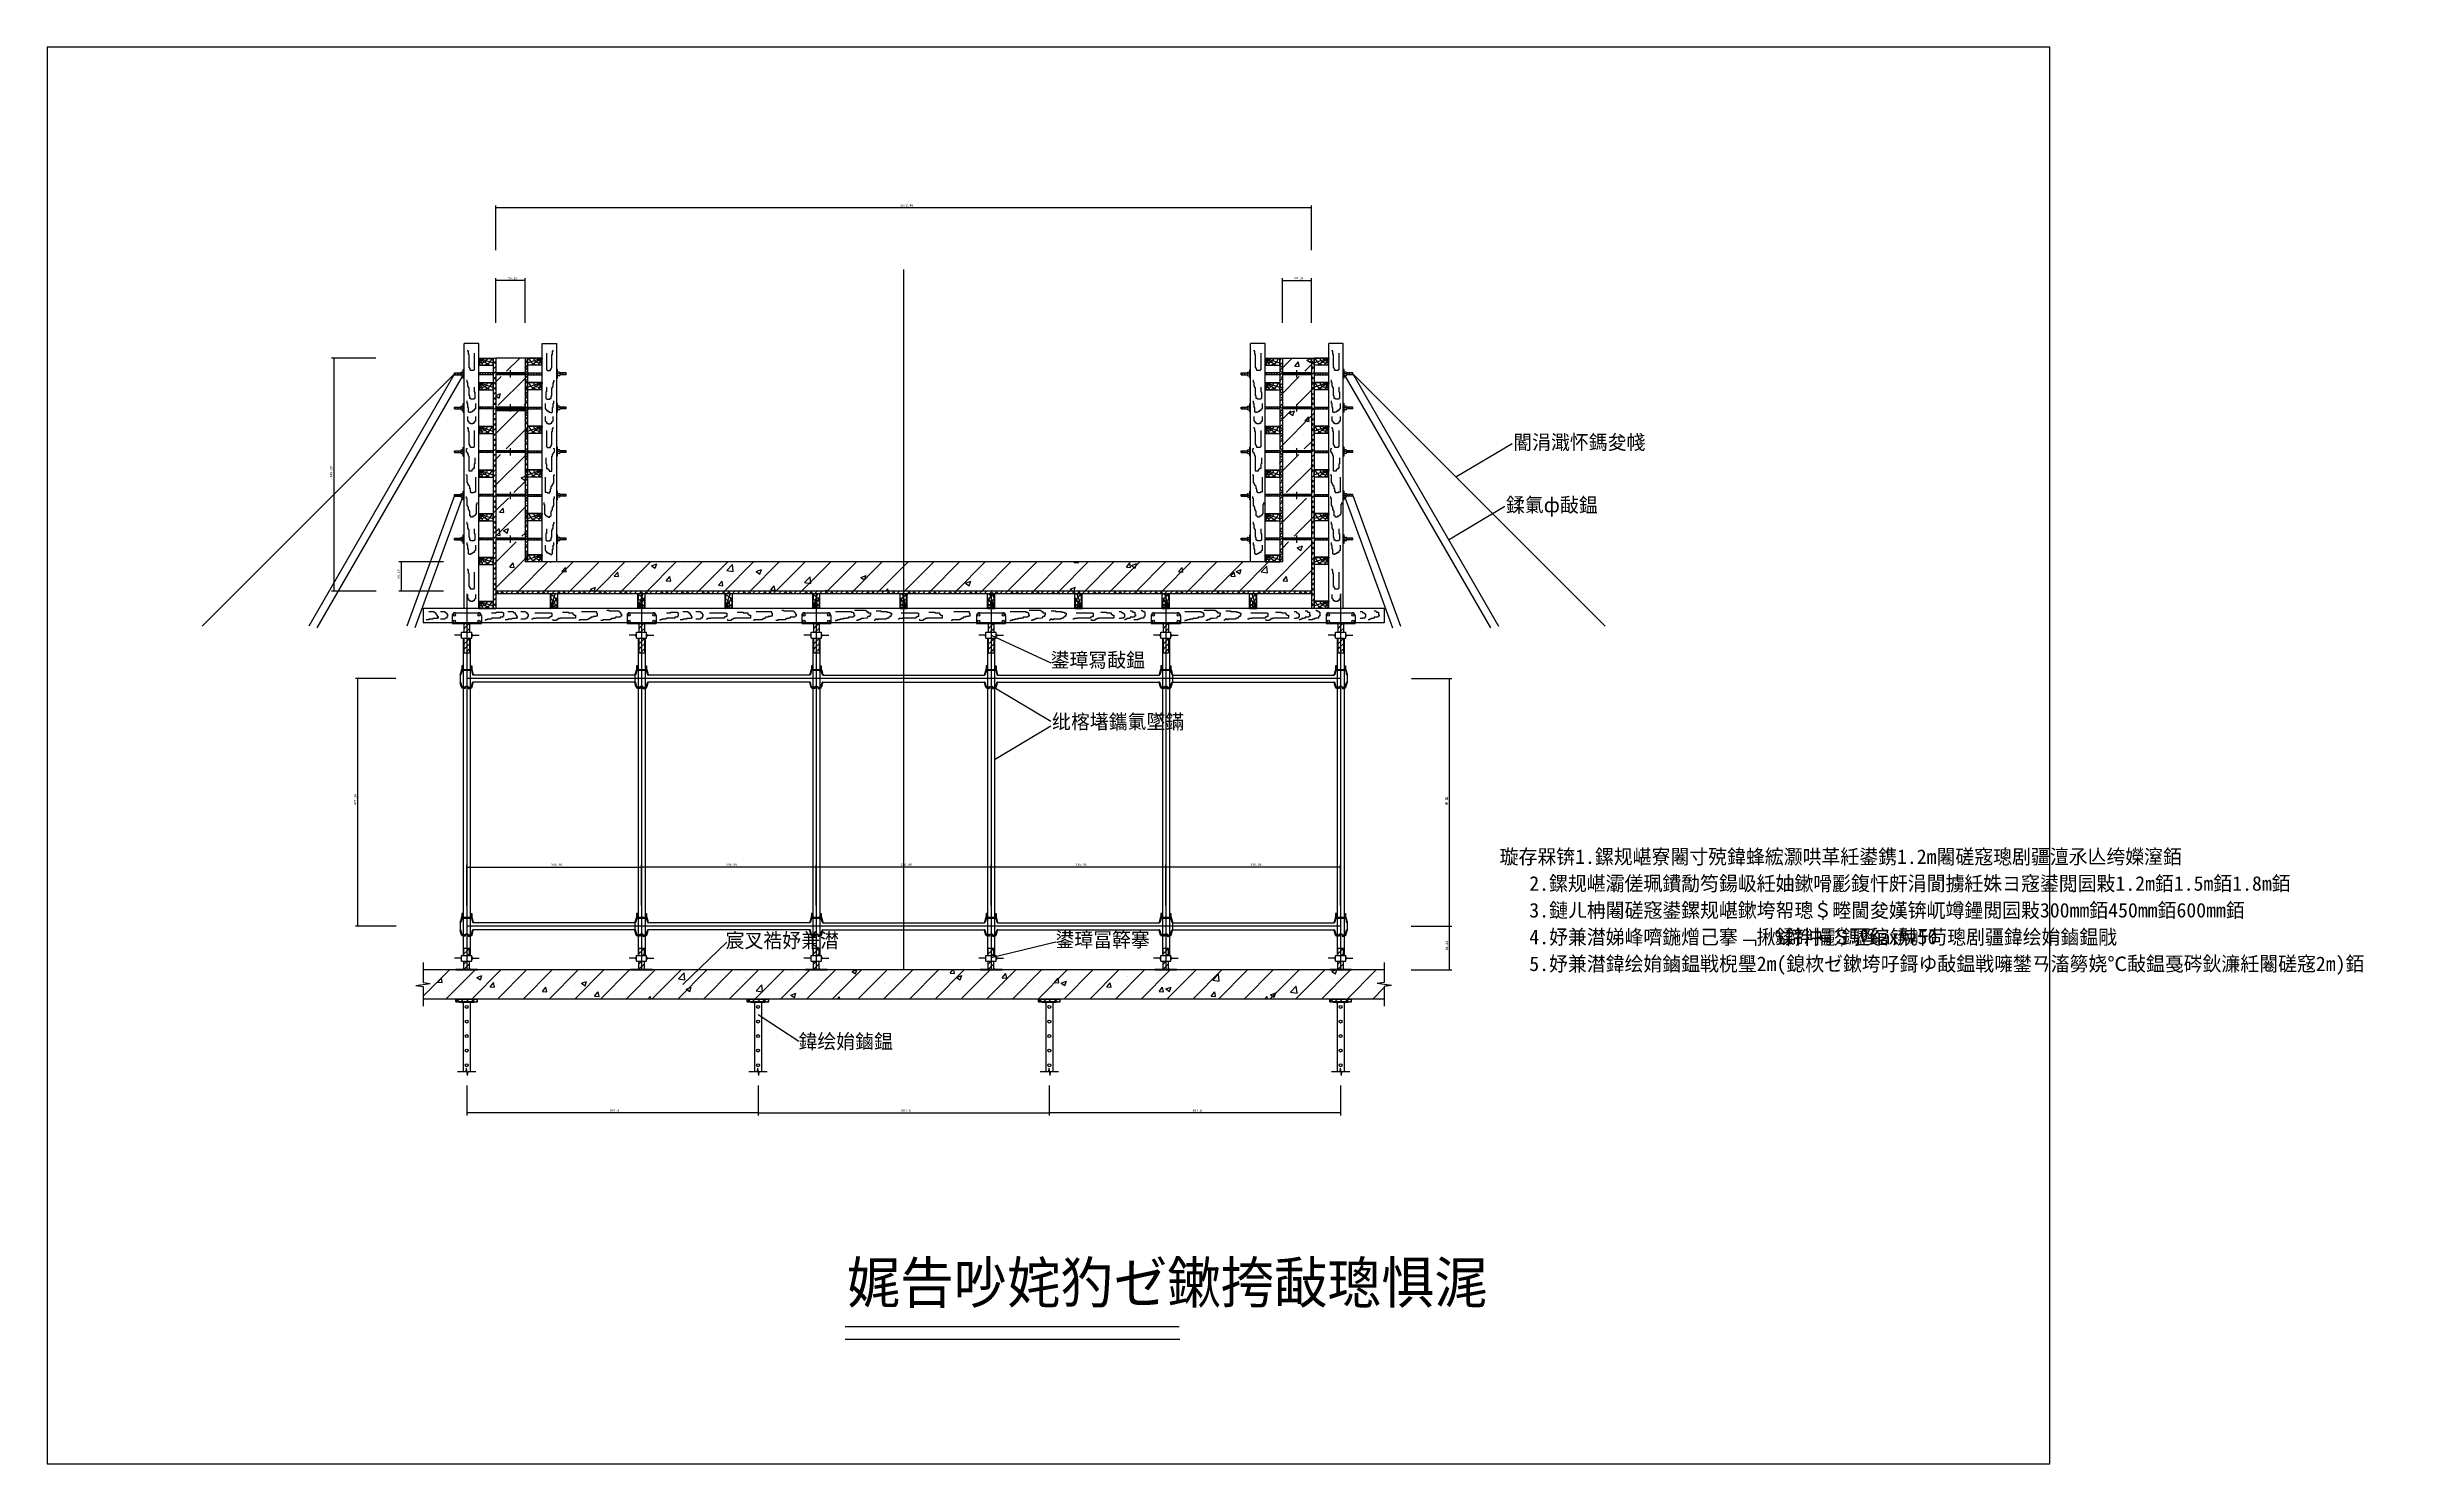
# Model space of a CAD drawing. Header units: metres. Extents: x 0 to 228, y 0 to 136.
import ezdxf

# ---------------------------------------------------------------- set-up
doc = ezdxf.new("R2010")
doc.units = ezdxf.units.M
doc.layers.add(' ', color=7, linetype='Continuous')

msp = doc.modelspace()

# ---------------------------------------------------------------- linework, layer by layer
at = {"layer": ' '}
for p, q in [((82.56, 47.59), (82.56, 115.09)), ((41.59, 107.96), (40.19, 107.96)), ((40.19, 82.43), (40.19, 107.96)), ((40.54, 107.2), (40.54, 107.32)), ((40.6, 107.2), (40.54, 107.2)), ((40.6, 106.88), (40.6, 107.2)), ((41.17, 107.01), (41.17, 105.42)), ((41.59, 82.43), (41.59, 107.96)), ((47.71, 86.9), (47.71, 107.96)), ((47.71, 107.96), (49.12, 107.96)), ((48.14, 107.01), (48.14, 105.42)), ((48.71, 106.88), (48.71, 107.2)), ((48.71, 107.2), (48.77, 107.2)), ((48.77, 107.2), (48.77, 107.32)), ((49.12, 86.9), (49.12, 107.96)), ((116, 86.9), (116, 107.96)), ((117.41, 107.96), (116, 107.96)), ((116.35, 107.2), (116.35, 107.32)), ((116.42, 107.2), (116.35, 107.2)), ((116.42, 106.88), (116.42, 107.2)), ((116.99, 107.01), (116.99, 105.42)), ((117.41, 86.9), (117.41, 107.96)), ((123.53, 82.43), (123.53, 107.96)), ((124.93, 107.96), (123.53, 107.96)), ((123.88, 107.2), (123.88, 107.32)), ((123.94, 107.2), (123.88, 107.2)), ((123.94, 106.88), (123.94, 107.2)), ((124.51, 107.01), (124.51, 105.42)), ((124.93, 82.43), (124.93, 107.96)), ((39.26, 105.02), (14.94, 80.7)), ((39.26, 105.02), (25.22, 80.7)), ((40.02, 104.85), (25.98, 80.54)), ((39.26, 104.94), (39.26, 105.11)), ((39.26, 105.11), (39.85, 105.11)), ((39.34, 105.02), (39.26, 105.1)), ((39.26, 104.94), (39.85, 104.94)), ((39.43, 104.94), (39.34, 105.02)), ((39.59, 105.02), (39.51, 105.11)), ((39.68, 104.94), (39.59, 105.02)), ((39.84, 105.02), (39.76, 105.11)), ((39.87, 104.99), (39.84, 105.02)), ((39.94, 105.19), (40.1, 105.19)), ((39.94, 105.02), (40.1, 105.02)), ((39.94, 104.85), (40.1, 104.85)), ((40.1, 104.6), (40.1, 105.44)), ((40.1, 105.44), (40.19, 105.44)), ((40.19, 104.6), (40.19, 105.44)), ((40.66, 106.88), (40.6, 106.88)), ((40.66, 105.61), (40.66, 106.88)), ((40.73, 105.61), (40.66, 105.61)), ((40.73, 105.48), (40.73, 105.61)), ((40.79, 105.48), (40.73, 105.48)), ((40.79, 105.36), (40.79, 105.48)), ((41.11, 105.36), (40.79, 105.36)), ((41.17, 105.42), (41.11, 105.42)), ((41.11, 105.42), (41.11, 105.36)), ((41.59, 105.85), (41.59, 106.55)), ((41.59, 106.55), (42.61, 105.9)), ((41.59, 106.55), (41.96, 105.92)), ((41.59, 106.55), (41.67, 105.89)), ((41.59, 106.55), (42.81, 106.48)), ((41.59, 106.55), (43, 106.55)), ((41.59, 106.55), (42.96, 106.09)), ((41.59, 105.85), (43, 105.85)), ((43, 105.11), (41.59, 105.11)), ((43, 104.94), (41.59, 104.94)), ((41.65, 104.94), (41.82, 105.11)), ((41.9, 104.94), (42.06, 105.11)), ((42.14, 104.94), (42.31, 105.11)), ((42.39, 104.94), (42.56, 105.11)), ((42.64, 104.94), (42.81, 105.11)), ((42.89, 104.94), (43, 105.05)), ((43, 106.55), (43, 82.43)), ((43, 106.55), (43.25, 106.55)), ((43, 105.85), (43, 106.55)), ((43, 106.48), (43.07, 106.55)), ((43, 105.99), (43.25, 106.24)), ((43.25, 105.98), (43, 106.23)), ((43, 105.49), (43.25, 105.74)), ((43, 105), (43.25, 105.25)), ((43.12, 105.12), (43, 105.24)), ((43, 104.5), (43.25, 104.75)), ((43.25, 104.49), (43, 104.75)), ((43.25, 106.48), (43.17, 106.55)), ((43.25, 105.49), (43.24, 105.49)), ((43.25, 106.55), (43.25, 84.09)), ((46.06, 106.55), (43.25, 106.55)), ((46.06, 105.11), (43.25, 105.11)), ((43.25, 105.09), (43.27, 105.11)), ((43.25, 105.02), (46.06, 105.02)), ((46.06, 104.94), (43.25, 104.94)), ((43.25, 104.26), (43.75, 104.76)), ((43.35, 104.94), (43.51, 105.11)), ((43.59, 104.94), (43.76, 105.11)), ((43.84, 104.94), (44.01, 105.11)), ((43.96, 106.34), (43.96, 106.34)), ((44.09, 104.94), (44.26, 105.11)), ((44.28, 105.29), (45.55, 106.55)), ((44.34, 104.94), (44.51, 105.11)), ((44.59, 104.94), (44.75, 105.11)), ((44.65, 104.67), (44.65, 105.37)), ((44.83, 104.94), (45, 105.11)), ((45.08, 104.94), (45.25, 105.11)), ((45.33, 104.94), (45.5, 105.11)), ((45.58, 104.94), (45.75, 105.11)), ((45.83, 104.94), (46, 105.11)), ((46.06, 106.55), (46.06, 86.9)), ((46.31, 106.55), (46.06, 106.55)), ((46.06, 106.07), (46.31, 106.32)), ((46.1, 106.11), (46.06, 106.15)), ((46.06, 105.57), (46.31, 105.83)), ((46.31, 105.4), (46.06, 105.66)), ((46.06, 105.08), (46.31, 105.33)), ((46.31, 104.91), (46.06, 105.16)), ((46.06, 104.58), (46.31, 104.83)), ((46.31, 106.4), (46.22, 106.48)), ((46.31, 106.55), (46.31, 86.9)), ((47.71, 106.55), (46.31, 106.55)), ((46.31, 105.85), (46.31, 106.55)), ((47.71, 105.85), (46.31, 105.85)), ((46.31, 105.11), (47.71, 105.11)), ((46.31, 104.94), (47.71, 104.94)), ((47.71, 106.55), (46.35, 106.09)), ((46.36, 104.94), (46.53, 105.11)), ((47.71, 106.55), (46.5, 106.48)), ((46.61, 104.94), (46.78, 105.11)), ((47.71, 106.55), (46.7, 105.9)), ((46.86, 104.94), (47.03, 105.11)), ((47.11, 104.94), (47.28, 105.11)), ((47.71, 106.55), (47.35, 105.92)), ((47.36, 104.94), (47.52, 105.11)), ((47.6, 104.94), (47.71, 105.05)), ((47.71, 106.55), (47.63, 105.89)), ((47.71, 105.85), (47.71, 106.55)), ((48.14, 105.42), (48.2, 105.42)), ((48.2, 105.42), (48.2, 105.36)), ((48.2, 105.36), (48.52, 105.36)), ((48.52, 105.36), (48.52, 105.48)), ((48.52, 105.48), (48.58, 105.48)), ((48.58, 105.48), (48.58, 105.61)), ((48.58, 105.61), (48.64, 105.61)), ((48.64, 105.61), (48.64, 106.88)), ((48.64, 106.88), (48.71, 106.88)), ((49.12, 104.6), (49.12, 105.44)), ((49.2, 105.44), (49.12, 105.44)), ((49.2, 104.6), (49.2, 105.44)), ((49.37, 105.19), (49.2, 105.19)), ((49.37, 105.02), (49.2, 105.02)), ((49.37, 104.85), (49.2, 104.85)), ((49.44, 104.99), (49.47, 105.02)), ((50.04, 105.11), (49.46, 105.11)), ((50.04, 104.94), (49.46, 104.94)), ((49.47, 105.02), (49.55, 105.11)), ((49.63, 104.94), (49.71, 105.02)), ((49.71, 105.02), (49.8, 105.11)), ((49.88, 104.94), (49.96, 105.02)), ((49.96, 105.02), (50.04, 105.1)), ((50.04, 104.94), (50.04, 105.11)), ((115.08, 104.94), (115.08, 105.11)), ((115.08, 105.11), (115.67, 105.11)), ((115.16, 105.02), (115.08, 105.1)), ((115.08, 104.94), (115.67, 104.94)), ((115.24, 104.94), (115.16, 105.02)), ((115.41, 105.02), (115.32, 105.11)), ((115.49, 104.94), (115.41, 105.02)), ((115.66, 105.02), (115.57, 105.11)), ((115.69, 104.99), (115.66, 105.02)), ((115.75, 105.19), (115.92, 105.19)), ((115.75, 105.02), (115.92, 105.02)), ((115.75, 104.85), (115.92, 104.85)), ((115.92, 104.6), (115.92, 105.44)), ((115.92, 105.44), (116, 105.44)), ((116, 104.6), (116, 105.44)), ((116.48, 106.88), (116.42, 106.88)), ((116.48, 105.61), (116.48, 106.88)), ((116.54, 105.61), (116.48, 105.61)), ((116.54, 105.48), (116.54, 105.61)), ((116.61, 105.48), (116.54, 105.48)), ((116.61, 105.36), (116.61, 105.48)), ((116.92, 105.36), (116.61, 105.36)), ((116.99, 105.42), (116.92, 105.42)), ((116.92, 105.42), (116.92, 105.36)), ((117.41, 105.85), (117.41, 106.55)), ((117.41, 106.55), (118.42, 105.9)), ((117.41, 106.55), (117.78, 105.92)), ((117.41, 106.55), (117.49, 105.89)), ((117.41, 106.55), (118.63, 106.48)), ((117.41, 106.55), (118.81, 106.55)), ((117.41, 106.55), (118.78, 106.09)), ((117.41, 105.85), (118.81, 105.85)), ((118.81, 105.11), (117.41, 105.11)), ((118.81, 104.94), (117.41, 104.94)), ((117.46, 104.94), (117.63, 105.11)), ((117.71, 104.94), (117.88, 105.11)), ((117.96, 104.94), (118.13, 105.11)), ((118.21, 104.94), (118.38, 105.11)), ((118.46, 104.94), (118.62, 105.11)), ((118.7, 104.94), (118.81, 105.05)), ((118.81, 106.55), (118.81, 86.9)), ((118.81, 106.55), (119.07, 106.55)), ((118.81, 105.85), (118.81, 106.55)), ((118.81, 106.35), (119.01, 106.55)), ((118.82, 106.36), (118.81, 106.37)), ((118.81, 105.86), (119.07, 106.11)), ((119.07, 105.62), (118.81, 105.87)), ((118.81, 105.36), (119.07, 105.61)), ((119.07, 105.12), (118.81, 105.37)), ((118.81, 104.86), (119.07, 105.12)), ((119.07, 104.62), (118.94, 104.75)), ((119.07, 106.55), (119.07, 86.9)), ((119.07, 106.55), (121.87, 106.55)), ((119.07, 105.61), (120.01, 106.55)), ((121.87, 105.11), (119.07, 105.11)), ((119.07, 105.09), (119.08, 105.11)), ((119.07, 105.02), (121.87, 105.02)), ((121.87, 104.94), (119.07, 104.94)), ((119.07, 103.13), (120.69, 104.76)), ((119.16, 104.94), (119.33, 105.11)), ((119.33, 106.02), (119.33, 106.02)), ((119.41, 104.94), (119.58, 105.11)), ((119.44, 106.54), (119.44, 106.54)), ((119.66, 104.94), (119.83, 105.11)), ((119.91, 104.94), (120.07, 105.11)), ((120.15, 104.94), (120.32, 105.11)), ((120.27, 105.77), (120.61, 106.17)), ((120.27, 105.77), (120.69, 105.73)), ((120.4, 104.94), (120.57, 105.11)), ((120.47, 104.67), (120.47, 105.37)), ((120.69, 105.73), (120.61, 106.17)), ((120.65, 104.94), (120.82, 105.11)), ((120.9, 104.94), (121.07, 105.11)), ((121.15, 104.94), (121.32, 105.11)), ((121.22, 105.29), (121.87, 105.94)), ((121.39, 104.94), (121.56, 105.11)), ((121.43, 106.35), (121.87, 106.52)), ((121.43, 106.35), (121.78, 106.11)), ((121.64, 104.94), (121.81, 105.11)), ((121.78, 106.11), (121.87, 106.39)), ((121.87, 106.55), (121.87, 84.09)), ((121.87, 106.55), (122.13, 106.55)), ((121.87, 106.44), (121.99, 106.55)), ((122.13, 106.03), (121.87, 106.28)), ((121.87, 105.94), (122.13, 106.19)), ((121.87, 105.44), (122.13, 105.7)), ((121.87, 104.95), (122.13, 105.2)), ((122.05, 104.62), (121.87, 104.79)), ((122.13, 105.53), (121.92, 105.74)), ((122.13, 106.55), (122.13, 82.43)), ((123.53, 106.55), (122.13, 106.55)), ((122.13, 105.85), (122.13, 106.55)), ((123.53, 105.85), (122.13, 105.85)), ((122.13, 105.11), (123.53, 105.11)), ((122.13, 104.94), (123.53, 104.94)), ((123.53, 106.55), (122.16, 106.09)), ((122.18, 104.94), (122.35, 105.11)), ((123.53, 106.55), (122.31, 106.48)), ((122.43, 104.94), (122.6, 105.11)), ((123.53, 106.55), (122.52, 105.9)), ((122.68, 104.94), (122.84, 105.11)), ((122.92, 104.94), (123.09, 105.11)), ((123.53, 106.55), (123.16, 105.92)), ((123.17, 104.94), (123.34, 105.11)), ((123.42, 104.94), (123.53, 105.05)), ((123.53, 106.55), (123.45, 105.89)), ((123.53, 105.85), (123.53, 106.55)), ((124, 106.88), (123.94, 106.88)), ((124, 105.61), (124, 106.88)), ((124.07, 105.61), (124, 105.61)), ((124.07, 105.48), (124.07, 105.61)), ((124.13, 105.48), (124.07, 105.48)), ((124.13, 105.36), (124.13, 105.48)), ((124.45, 105.36), (124.13, 105.36)), ((124.45, 105.42), (124.45, 105.36)), ((124.51, 105.42), (124.45, 105.42)), ((124.93, 104.6), (124.93, 105.44)), ((125.02, 105.44), (124.93, 105.44)), ((125.02, 104.6), (125.02, 105.44)), ((125.19, 105.19), (125.02, 105.19)), ((125.19, 105.02), (125.02, 105.02)), ((125.19, 104.85), (125.02, 104.85)), ((125.1, 104.85), (139.14, 80.54)), ((125.25, 104.99), (125.28, 105.02)), ((125.86, 105.11), (125.27, 105.11)), ((125.86, 104.94), (125.27, 104.94)), ((125.28, 105.02), (125.37, 105.11)), ((125.45, 104.94), (125.53, 105.02)), ((125.53, 105.02), (125.61, 105.11)), ((125.69, 104.94), (125.78, 105.02)), ((125.78, 105.02), (125.86, 105.1)), ((125.86, 104.94), (125.86, 105.11)), ((125.86, 105.02), (139.9, 80.7)), ((125.86, 105.02), (150.18, 80.7)), ((40.1, 104.6), (40.19, 104.6)), ((40.47, 104.38), (40.41, 104.38)), ((40.47, 104.19), (40.47, 104.38)), ((40.54, 104.19), (40.47, 104.19)), ((40.54, 103.81), (40.54, 104.19)), ((40.6, 103.81), (40.54, 103.81)), ((40.6, 103.68), (40.6, 103.81)), ((40.66, 103.68), (40.6, 103.68)), ((40.66, 102.92), (40.66, 103.68)), ((40.73, 102.92), (40.66, 102.92)), ((40.73, 102.66), (40.73, 102.92)), ((40.85, 102.66), (40.73, 102.66)), ((40.85, 102.6), (40.85, 102.66)), ((41.17, 102.6), (40.85, 102.6)), ((41.17, 103.74), (41.17, 103.3)), ((41.17, 103.3), (41.23, 103.3)), ((41.17, 102.66), (41.17, 102.6)), ((41.23, 102.66), (41.17, 102.66)), ((41.23, 103.3), (41.23, 102.66)), ((41.59, 104.19), (42.96, 103.73)), ((41.59, 104.19), (43, 104.19)), ((41.59, 104.19), (42.81, 104.12)), ((41.59, 103.49), (41.59, 104.19)), ((41.59, 104.19), (41.67, 103.53)), ((41.59, 104.19), (41.96, 103.56)), ((41.59, 104.19), (42.61, 103.54)), ((41.59, 103.49), (43, 103.49)), ((43, 104), (43.25, 104.26)), ((43.25, 104), (43, 104.25)), ((43, 103.49), (43, 104.19)), ((43, 103.51), (43.25, 103.76)), ((43, 103.01), (43.25, 103.26)), ((43.12, 103.13), (43, 103.26)), ((43, 102.51), (43.25, 102.77)), ((43.25, 102.51), (43, 102.76)), ((43.25, 103.5), (43.24, 103.51)), ((43.25, 102.95), (43.7, 103.12)), ((43.25, 102.9), (43.56, 102.69)), ((43.33, 103.6), (43.33, 103.6)), ((43.48, 102), (46.06, 104.58)), ((43.55, 102.69), (43.7, 103.12)), ((43.57, 104.13), (43.57, 104.13)), ((44.01, 102.74), (44.01, 102.74)), ((45.33, 104.36), (45.33, 104.36)), ((45.6, 104.38), (45.6, 104.38)), ((46.06, 104.08), (46.31, 104.34)), ((46.1, 104.13), (46.06, 104.17)), ((46.06, 103.59), (46.31, 103.84)), ((46.31, 103.42), (46.06, 103.67)), ((46.06, 103.09), (46.31, 103.34)), ((46.31, 102.92), (46.06, 103.17)), ((46.06, 102.6), (46.31, 102.85)), ((46.31, 104.41), (46.22, 104.5)), ((46.31, 102.42), (46.22, 102.51)), ((47.71, 104.19), (46.31, 104.19)), ((46.31, 103.49), (46.31, 104.19)), ((47.71, 103.49), (46.31, 103.49)), ((47.71, 104.19), (46.35, 103.73)), ((47.71, 104.19), (46.5, 104.12)), ((47.71, 104.19), (46.7, 103.54)), ((47.71, 104.19), (47.35, 103.56)), ((47.71, 104.19), (47.63, 103.53)), ((47.71, 103.49), (47.71, 104.19)), ((48.14, 103.3), (48.07, 103.3)), ((48.07, 103.3), (48.07, 102.66)), ((48.07, 102.66), (48.14, 102.66)), ((48.14, 103.74), (48.14, 103.3)), ((48.14, 102.66), (48.14, 102.6)), ((48.14, 102.6), (48.45, 102.6)), ((48.45, 102.6), (48.45, 102.66)), ((48.45, 102.66), (48.58, 102.66)), ((48.58, 102.92), (48.64, 102.92)), ((48.58, 102.66), (48.58, 102.92)), ((48.64, 102.92), (48.64, 103.68)), ((48.64, 103.68), (48.71, 103.68)), ((48.71, 103.68), (48.71, 103.81)), ((48.71, 103.81), (48.77, 103.81)), ((48.77, 103.81), (48.77, 104.19)), ((48.77, 104.19), (48.83, 104.19)), ((48.83, 104.38), (48.9, 104.38)), ((48.83, 104.19), (48.83, 104.38)), ((49.2, 104.6), (49.12, 104.6)), ((115.92, 104.6), (116, 104.6)), ((116.29, 104.38), (116.23, 104.38)), ((116.29, 104.19), (116.29, 104.38)), ((116.35, 104.19), (116.29, 104.19)), ((116.35, 103.81), (116.35, 104.19)), ((116.42, 103.81), (116.35, 103.81)), ((116.42, 103.68), (116.42, 103.81)), ((116.48, 103.68), (116.42, 103.68)), ((116.48, 102.92), (116.48, 103.68)), ((116.54, 102.92), (116.48, 102.92)), ((116.54, 102.66), (116.54, 102.92)), ((116.67, 102.66), (116.54, 102.66)), ((116.67, 102.6), (116.67, 102.66)), ((116.99, 102.6), (116.67, 102.6)), ((116.99, 103.74), (116.99, 103.3)), ((116.99, 103.3), (117.05, 103.3)), ((116.99, 102.66), (116.99, 102.6)), ((117.05, 102.66), (116.99, 102.66)), ((117.05, 103.3), (117.05, 102.66)), ((117.41, 103.49), (117.41, 104.19)), ((117.41, 104.19), (118.78, 103.73)), ((117.41, 104.19), (118.81, 104.19)), ((117.41, 104.19), (118.63, 104.12)), ((117.41, 104.19), (117.49, 103.53)), ((117.41, 104.19), (117.78, 103.56)), ((117.41, 104.19), (118.42, 103.54)), ((117.41, 103.49), (118.81, 103.49)), ((118.81, 104.37), (119.07, 104.62)), ((118.82, 104.37), (118.81, 104.38)), ((118.81, 103.49), (118.81, 104.19)), ((118.81, 103.87), (119.07, 104.12)), ((119.07, 103.63), (118.81, 103.88)), ((118.81, 103.37), (119.07, 103.63)), ((119.07, 103.14), (118.81, 103.39)), ((118.81, 102.88), (119.07, 103.13)), ((118.81, 102.38), (119.07, 102.63)), ((119.07, 102.64), (118.94, 102.76)), ((119.24, 103.68), (119.24, 103.68)), ((120.25, 104.12), (120.25, 104.12)), ((120.42, 102), (121.87, 103.46)), ((121.87, 104.45), (122.13, 104.7)), ((122.13, 104.05), (121.87, 104.3)), ((121.87, 103.95), (122.13, 104.21)), ((121.87, 103.46), (122.13, 103.71)), ((121.87, 102.96), (122.13, 103.21)), ((122.05, 102.64), (121.87, 102.81)), ((121.87, 102.46), (122.13, 102.72)), ((122.13, 103.55), (121.92, 103.75)), ((122.13, 103.49), (122.13, 104.19)), ((123.53, 104.19), (122.13, 104.19)), ((123.53, 103.49), (122.13, 103.49)), ((123.53, 104.19), (122.16, 103.73)), ((123.53, 104.19), (122.31, 104.12)), ((123.53, 104.19), (122.52, 103.54)), ((123.53, 104.19), (123.16, 103.56)), ((123.53, 104.19), (123.45, 103.53)), ((123.53, 103.49), (123.53, 104.19)), ((123.81, 104.38), (123.75, 104.38)), ((123.81, 104.19), (123.81, 104.38)), ((123.88, 104.19), (123.81, 104.19)), ((123.88, 103.81), (123.88, 104.19)), ((123.94, 103.81), (123.88, 103.81)), ((123.94, 103.68), (123.94, 103.81)), ((124, 103.68), (123.94, 103.68)), ((124, 102.92), (124, 103.68)), ((124.07, 102.92), (124, 102.92)), ((124.07, 102.66), (124.07, 102.92)), ((124.19, 102.66), (124.07, 102.66)), ((124.19, 102.6), (124.19, 102.66)), ((124.51, 102.6), (124.19, 102.6)), ((124.51, 103.74), (124.51, 103.3)), ((124.51, 103.3), (124.57, 103.3)), ((124.51, 102.66), (124.51, 102.6)), ((124.57, 102.66), (124.51, 102.66)), ((124.57, 103.3), (124.57, 102.66)), ((125.02, 104.6), (124.93, 104.6)), ((39.26, 101.82), (39.85, 101.82)), ((39.26, 101.65), (39.26, 101.82)), ((39.34, 101.74), (39.26, 101.82)), ((39.26, 101.65), (39.85, 101.65)), ((39.43, 101.65), (39.34, 101.74)), ((39.59, 101.74), (39.51, 101.82)), ((39.68, 101.65), (39.59, 101.74)), ((39.84, 101.74), (39.76, 101.82)), ((39.87, 101.71), (39.84, 101.74)), ((39.94, 101.91), (40.1, 101.91)), ((39.94, 101.74), (40.1, 101.74)), ((39.94, 101.57), (40.1, 101.57)), ((40.1, 101.32), (40.1, 102.16)), ((40.1, 102.16), (40.19, 102.16)), ((40.1, 101.32), (40.19, 101.32)), ((40.19, 101.32), (40.19, 102.16)), ((40.47, 102.18), (40.47, 102.43)), ((40.54, 102.18), (40.47, 102.18)), ((40.54, 101.79), (40.54, 102.18)), ((40.6, 101.79), (40.54, 101.79)), ((40.54, 100.47), (40.54, 100.92)), ((40.6, 100.47), (40.54, 100.47)), ((40.6, 101.35), (40.6, 101.79)), ((40.66, 101.35), (40.6, 101.35)), ((40.6, 100.41), (40.6, 100.47)), ((40.66, 100.41), (40.6, 100.41)), ((40.66, 101.29), (40.66, 101.35)), ((40.79, 101.29), (40.66, 101.29)), ((40.66, 100.28), (40.66, 100.41)), ((40.79, 100.28), (40.66, 100.28)), ((40.79, 101.35), (40.79, 101.29)), ((40.92, 101.35), (40.79, 101.35)), ((40.79, 100.22), (40.79, 100.28)), ((41.04, 100.22), (40.79, 100.22)), ((40.92, 101.41), (40.92, 101.35)), ((41.04, 101.41), (40.92, 101.41)), ((41.17, 101.48), (41.04, 101.48)), ((41.04, 101.48), (41.04, 101.41)), ((41.17, 100.28), (41.04, 100.28)), ((41.04, 100.28), (41.04, 100.22)), ((41.17, 101.6), (41.17, 101.48)), ((41.23, 101.6), (41.17, 101.6)), ((41.17, 100.41), (41.17, 100.28)), ((41.23, 100.41), (41.17, 100.41)), ((41.23, 101.67), (41.23, 101.6)), ((41.3, 101.67), (41.23, 101.67)), ((41.3, 100.47), (41.23, 100.47)), ((41.23, 100.47), (41.23, 100.41)), ((41.3, 102.18), (41.3, 101.73)), ((41.3, 101.73), (41.3, 101.67)), ((41.3, 100.92), (41.3, 100.47)), ((43, 101.82), (41.59, 101.82)), ((43, 101.65), (41.59, 101.65)), ((41.65, 101.65), (41.82, 101.82)), ((41.9, 101.65), (42.06, 101.82)), ((42.14, 101.65), (42.31, 101.82)), ((42.39, 101.65), (42.56, 101.82)), ((42.64, 101.65), (42.81, 101.82)), ((42.89, 101.65), (43, 101.76)), ((43, 102.02), (43.25, 102.27)), ((43.25, 102.01), (43, 102.26)), ((43, 101.52), (43.25, 101.77)), ((43, 101.02), (43.25, 101.28)), ((43.12, 101.15), (43, 101.27)), ((43, 100.53), (43.25, 100.78)), ((43.25, 100.52), (43, 100.77)), ((43, 100.03), (43.25, 100.28)), ((43.25, 100.03), (43, 100.28)), ((43.25, 101.51), (43.24, 101.52)), ((46.06, 101.82), (43.25, 101.82)), ((43.25, 101.81), (43.27, 101.82)), ((43.25, 101.74), (46.06, 101.74)), ((46.06, 101.65), (43.25, 101.65)), ((46.06, 101.54), (43.25, 101.54)), ((46.06, 101.47), (43.25, 101.47)), ((43.25, 99.29), (45.43, 101.47)), ((43.35, 101.65), (43.51, 101.82)), ((43.41, 101.47), (43.48, 101.54)), ((43.6, 101.47), (43.53, 101.54)), ((43.59, 101.65), (43.76, 101.82)), ((43.67, 102.15), (43.67, 102.15)), ((43.84, 101.65), (44.01, 101.82)), ((43.91, 101.47), (43.98, 101.54)), ((43.93, 100.4), (43.93, 100.4)), ((44.1, 101.47), (44.03, 101.54)), ((44.09, 101.65), (44.26, 101.82)), ((44.2, 100.81), (44.2, 100.81)), ((44.34, 101.65), (44.51, 101.82)), ((44.4, 101.47), (44.47, 101.54)), ((44.59, 101.47), (44.52, 101.54)), ((44.59, 101.65), (44.75, 101.82)), ((44.65, 101.39), (44.65, 102.09)), ((44.83, 101.65), (45, 101.82)), ((44.9, 101.47), (44.97, 101.54)), ((45.09, 101.47), (45.02, 101.54)), ((45.08, 101.65), (45.25, 101.82)), ((45.33, 101.65), (45.5, 101.82)), ((45.35, 100.61), (45.35, 100.61)), ((45.4, 101.47), (45.47, 101.54)), ((45.59, 101.47), (45.52, 101.54)), ((45.58, 101.65), (45.75, 101.82)), ((45.83, 101.65), (46, 101.82)), ((45.89, 101.47), (45.96, 101.54)), ((45.96, 102), (46.06, 102.1)), ((46.06, 101.5), (46.01, 101.54)), ((46.06, 102.1), (46.31, 102.35)), ((46.1, 102.14), (46.06, 102.18)), ((46.06, 101.6), (46.31, 101.86)), ((46.31, 101.43), (46.06, 101.68)), ((46.06, 101.11), (46.31, 101.36)), ((46.31, 100.94), (46.06, 101.19)), ((46.06, 100.61), (46.31, 100.86)), ((46.06, 100.11), (46.31, 100.37)), ((46.1, 100.15), (46.06, 100.2)), ((46.31, 100.44), (46.22, 100.53)), ((46.31, 101.82), (47.71, 101.82)), ((46.31, 101.65), (47.71, 101.65)), ((46.36, 101.65), (46.53, 101.82)), ((46.61, 101.65), (46.78, 101.82)), ((46.86, 101.65), (47.03, 101.82)), ((47.11, 101.65), (47.28, 101.82)), ((47.36, 101.65), (47.52, 101.82)), ((47.6, 101.65), (47.71, 101.76)), ((48.01, 102.18), (48.01, 101.73)), ((48.01, 101.73), (48.01, 101.67)), ((48.01, 101.67), (48.07, 101.67)), ((48.01, 100.92), (48.01, 100.47)), ((48.01, 100.47), (48.07, 100.47)), ((48.07, 101.67), (48.07, 101.6)), ((48.07, 101.6), (48.14, 101.6)), ((48.07, 100.47), (48.07, 100.41)), ((48.07, 100.41), (48.14, 100.41)), ((48.14, 101.6), (48.14, 101.48)), ((48.14, 101.48), (48.26, 101.48)), ((48.14, 100.41), (48.14, 100.28)), ((48.14, 100.28), (48.26, 100.28)), ((48.26, 101.48), (48.26, 101.41)), ((48.26, 101.41), (48.39, 101.41)), ((48.26, 100.28), (48.26, 100.22)), ((48.26, 100.22), (48.52, 100.22)), ((48.39, 101.41), (48.39, 101.35)), ((48.39, 101.35), (48.52, 101.35)), ((48.52, 101.35), (48.52, 101.29)), ((48.52, 101.29), (48.64, 101.29)), ((48.52, 100.28), (48.64, 100.28)), ((48.52, 100.22), (48.52, 100.28)), ((48.64, 101.29), (48.64, 101.35)), ((48.64, 101.35), (48.71, 101.35)), ((48.64, 100.41), (48.71, 100.41)), ((48.64, 100.28), (48.64, 100.41)), ((48.71, 101.35), (48.71, 101.79)), ((48.71, 101.79), (48.77, 101.79)), ((48.71, 100.47), (48.77, 100.47)), ((48.71, 100.41), (48.71, 100.47)), ((48.77, 101.79), (48.77, 102.18)), ((48.77, 102.18), (48.83, 102.18)), ((48.77, 100.47), (48.77, 100.92)), ((48.83, 102.18), (48.83, 102.43)), ((49.12, 101.32), (49.12, 102.16)), ((49.2, 102.16), (49.12, 102.16)), ((49.2, 101.32), (49.12, 101.32)), ((49.2, 101.32), (49.2, 102.16)), ((49.37, 101.91), (49.2, 101.91)), ((49.37, 101.74), (49.2, 101.74)), ((49.37, 101.57), (49.2, 101.57)), ((49.44, 101.71), (49.47, 101.74)), ((50.04, 101.82), (49.46, 101.82)), ((50.04, 101.65), (49.46, 101.65)), ((49.47, 101.74), (49.55, 101.82)), ((49.63, 101.65), (49.71, 101.74)), ((49.71, 101.74), (49.8, 101.82)), ((49.88, 101.65), (49.96, 101.74)), ((49.96, 101.74), (50.04, 101.82)), ((50.04, 101.65), (50.04, 101.82)), ((115.08, 101.82), (115.67, 101.82)), ((115.08, 101.65), (115.08, 101.82)), ((115.16, 101.74), (115.08, 101.82)), ((115.08, 101.65), (115.67, 101.65)), ((115.24, 101.65), (115.16, 101.74)), ((115.41, 101.74), (115.32, 101.82)), ((115.49, 101.65), (115.41, 101.74)), ((115.66, 101.74), (115.57, 101.82)), ((115.69, 101.71), (115.66, 101.74)), ((115.75, 101.91), (115.92, 101.91)), ((115.75, 101.74), (115.92, 101.74)), ((115.75, 101.57), (115.92, 101.57)), ((115.92, 102.16), (116, 102.16)), ((115.92, 101.32), (115.92, 102.16)), ((115.92, 101.32), (116, 101.32)), ((116, 101.32), (116, 102.16)), ((116.29, 102.18), (116.29, 102.43)), ((116.35, 102.18), (116.29, 102.18)), ((116.35, 101.79), (116.35, 102.18)), ((116.42, 101.79), (116.35, 101.79)), ((116.35, 100.47), (116.35, 100.92)), ((116.42, 100.47), (116.35, 100.47)), ((116.42, 101.35), (116.42, 101.79)), ((116.48, 101.35), (116.42, 101.35)), ((116.42, 100.41), (116.42, 100.47)), ((116.48, 100.41), (116.42, 100.41)), ((116.48, 101.29), (116.48, 101.35)), ((116.61, 101.29), (116.48, 101.29)), ((116.48, 100.28), (116.48, 100.41)), ((116.61, 100.28), (116.48, 100.28)), ((116.61, 101.35), (116.61, 101.29)), ((116.73, 101.35), (116.61, 101.35)), ((116.61, 100.22), (116.61, 100.28)), ((116.86, 100.22), (116.61, 100.22)), ((116.86, 101.41), (116.73, 101.41)), ((116.73, 101.41), (116.73, 101.35)), ((116.86, 101.48), (116.86, 101.41)), ((116.99, 101.48), (116.86, 101.48)), ((116.86, 100.28), (116.86, 100.22)), ((116.99, 100.28), (116.86, 100.28)), ((117.05, 101.6), (116.99, 101.6)), ((116.99, 101.6), (116.99, 101.48)), ((117.05, 100.41), (116.99, 100.41)), ((116.99, 100.41), (116.99, 100.28)), ((117.11, 101.67), (117.05, 101.67)), ((117.05, 101.67), (117.05, 101.6)), ((117.05, 100.47), (117.05, 100.41)), ((117.11, 100.47), (117.05, 100.47)), ((117.11, 102.18), (117.11, 101.73)), ((117.11, 101.73), (117.11, 101.67)), ((117.11, 100.92), (117.11, 100.47)), ((118.81, 101.82), (117.41, 101.82)), ((118.81, 101.65), (117.41, 101.65)), ((117.46, 101.65), (117.63, 101.82)), ((117.71, 101.65), (117.88, 101.82)), ((117.96, 101.65), (118.13, 101.82)), ((118.21, 101.65), (118.38, 101.82)), ((118.46, 101.65), (118.62, 101.82)), ((118.7, 101.65), (118.81, 101.76)), ((118.82, 102.39), (118.81, 102.4)), ((118.81, 101.89), (119.07, 102.14)), ((119.07, 101.65), (118.81, 101.9)), ((118.81, 101.39), (119.07, 101.64)), ((119.07, 101.15), (118.81, 101.4)), ((118.81, 100.89), (119.07, 101.15)), ((118.81, 100.4), (119.07, 100.65)), ((118.82, 100.4), (118.81, 100.41)), ((119.07, 100.65), (118.94, 100.78)), ((121.87, 101.82), (119.07, 101.82)), ((119.07, 101.81), (119.08, 101.82)), ((119.07, 101.74), (121.87, 101.74)), ((121.87, 101.65), (119.07, 101.65)), ((119.07, 100.65), (119.89, 101.47)), ((119.07, 98.17), (121.87, 100.98)), ((119.16, 101.65), (119.33, 101.82)), ((119.16, 101.35), (119.16, 101.35)), ((119.41, 101.65), (119.58, 101.82)), ((119.66, 101.65), (119.83, 101.82)), ((119.72, 101.26), (120.22, 101.45)), ((119.72, 101.26), (120.07, 101.02)), ((119.91, 101.65), (120.07, 101.82)), ((120.07, 101.02), (120.22, 101.45)), ((120.15, 101.65), (120.32, 101.82)), ((120.4, 101.65), (120.57, 101.82)), ((120.47, 101.39), (120.47, 102.09)), ((120.55, 101.22), (120.55, 101.22)), ((120.65, 101.65), (120.82, 101.82)), ((120.9, 101.65), (121.07, 101.82)), ((121.15, 101.65), (121.32, 101.82)), ((121.24, 100.49), (121.58, 100.89)), ((121.24, 100.49), (121.66, 100.45)), ((121.39, 101.65), (121.56, 101.82)), ((121.66, 100.45), (121.58, 100.89)), ((121.64, 101.65), (121.81, 101.82)), ((122.13, 102.06), (121.87, 102.31)), ((121.87, 101.97), (122.13, 102.22)), ((121.87, 101.47), (122.13, 101.72)), ((121.87, 100.98), (122.13, 101.23)), ((122.05, 100.65), (121.87, 100.82)), ((121.87, 100.48), (122.13, 100.73)), ((122.13, 100.07), (121.87, 100.33)), ((121.87, 99.98), (122.13, 100.24)), ((122.13, 101.56), (121.92, 101.77)), ((122.13, 101.82), (123.53, 101.82)), ((122.13, 101.65), (123.53, 101.65)), ((122.18, 101.65), (122.35, 101.82)), ((122.43, 101.65), (122.6, 101.82)), ((122.68, 101.65), (122.84, 101.82)), ((122.92, 101.65), (123.09, 101.82)), ((123.17, 101.65), (123.34, 101.82)), ((123.42, 101.65), (123.53, 101.76)), ((123.81, 102.18), (123.81, 102.43)), ((123.88, 102.18), (123.81, 102.18)), ((123.88, 101.79), (123.88, 102.18)), ((123.94, 101.79), (123.88, 101.79)), ((123.88, 100.47), (123.88, 100.92)), ((123.94, 100.47), (123.88, 100.47)), ((123.94, 101.35), (123.94, 101.79)), ((124, 101.35), (123.94, 101.35)), ((123.94, 100.41), (123.94, 100.47)), ((124, 100.41), (123.94, 100.41)), ((124, 101.29), (124, 101.35)), ((124.13, 101.29), (124, 101.29)), ((124, 100.28), (124, 100.41)), ((124.13, 100.28), (124, 100.28)), ((124.13, 101.35), (124.13, 101.29)), ((124.26, 101.35), (124.13, 101.35)), ((124.13, 100.22), (124.13, 100.28)), ((124.38, 100.22), (124.13, 100.22)), ((124.26, 101.41), (124.26, 101.35)), ((124.38, 101.41), (124.26, 101.41)), ((124.51, 101.48), (124.38, 101.48)), ((124.38, 101.48), (124.38, 101.41)), ((124.51, 100.28), (124.38, 100.28)), ((124.38, 100.28), (124.38, 100.22)), ((124.51, 101.6), (124.51, 101.48)), ((124.57, 101.6), (124.51, 101.6)), ((124.51, 100.41), (124.51, 100.28)), ((124.57, 100.41), (124.51, 100.41)), ((124.57, 101.67), (124.57, 101.6)), ((124.64, 101.67), (124.57, 101.67)), ((124.64, 100.47), (124.57, 100.47)), ((124.57, 100.47), (124.57, 100.41)), ((124.64, 102.18), (124.64, 101.73)), ((124.64, 101.73), (124.64, 101.67)), ((124.64, 100.92), (124.64, 100.47)), ((125.02, 102.16), (124.93, 102.16)), ((124.93, 101.32), (124.93, 102.16)), ((125.02, 101.32), (124.93, 101.32)), ((125.02, 101.32), (125.02, 102.16)), ((125.19, 101.91), (125.02, 101.91)), ((125.19, 101.74), (125.02, 101.74)), ((125.19, 101.57), (125.02, 101.57)), ((125.25, 101.71), (125.28, 101.74)), ((125.86, 101.82), (125.27, 101.82)), ((125.86, 101.65), (125.27, 101.65)), ((125.28, 101.74), (125.37, 101.82)), ((125.45, 101.65), (125.53, 101.74)), ((125.53, 101.74), (125.61, 101.82)), ((125.69, 101.65), (125.78, 101.74)), ((125.78, 101.74), (125.86, 101.82)), ((125.86, 101.65), (125.86, 101.82)), ((40.1, 97.1), (40.1, 97.95)), ((40.1, 97.95), (40.19, 97.95)), ((40.19, 97.1), (40.19, 97.95)), ((40.54, 99.77), (40.54, 99.9)), ((40.6, 99.77), (40.54, 99.77)), ((40.6, 99.46), (40.6, 99.77)), ((40.66, 99.46), (40.6, 99.46)), ((40.66, 98.19), (40.66, 99.46)), ((40.73, 98.19), (40.66, 98.19)), ((40.73, 98.06), (40.73, 98.19)), ((40.79, 98.06), (40.73, 98.06)), ((40.79, 97.93), (40.79, 98.06)), ((41.11, 97.93), (40.79, 97.93)), ((41.17, 98), (41.11, 98)), ((41.11, 98), (41.11, 97.93)), ((41.17, 99.58), (41.17, 98)), ((41.59, 99.98), (42.96, 99.52)), ((41.59, 99.98), (43, 99.98)), ((41.59, 99.98), (42.81, 99.91)), ((41.59, 99.28), (41.59, 99.98)), ((41.59, 99.98), (41.67, 99.32)), ((41.59, 99.98), (41.96, 99.35)), ((41.59, 99.98), (42.61, 99.33)), ((41.59, 99.28), (43, 99.28)), ((43, 99.28), (43, 99.98)), ((43, 99.54), (43.25, 99.79)), ((43, 99.04), (43.25, 99.29)), ((43.12, 99.16), (43, 99.29)), ((43, 98.54), (43.25, 98.79)), ((43.25, 98.54), (43, 98.79)), ((43, 98.05), (43.25, 98.3)), ((43.25, 98.04), (43, 98.29)), ((43.25, 99.53), (43.24, 99.53)), ((43.84, 98.07), (43.84, 98.07)), ((44.23, 97.79), (46.06, 99.62)), ((44.29, 99.17), (44.29, 99.17)), ((46.06, 99.62), (46.31, 99.87)), ((46.31, 99.45), (46.06, 99.7)), ((46.06, 99.12), (46.31, 99.37)), ((46.31, 98.95), (46.06, 99.2)), ((46.06, 98.62), (46.31, 98.88)), ((46.06, 98.13), (46.31, 98.38)), ((46.1, 98.17), (46.06, 98.21)), ((46.31, 98.45), (46.22, 98.54)), ((47.71, 99.98), (46.31, 99.98)), ((46.31, 99.28), (46.31, 99.98)), ((47.71, 99.28), (46.31, 99.28)), ((47.71, 99.98), (46.35, 99.52)), ((47.71, 99.98), (46.5, 99.91)), ((47.71, 99.98), (46.7, 99.33)), ((47.71, 99.98), (47.35, 99.35)), ((47.71, 99.98), (47.63, 99.32)), ((47.71, 99.28), (47.71, 99.98)), ((48.14, 99.58), (48.14, 98)), ((48.14, 98), (48.2, 98)), ((48.2, 98), (48.2, 97.93)), ((48.2, 97.93), (48.52, 97.93)), ((48.52, 98.06), (48.58, 98.06)), ((48.52, 97.93), (48.52, 98.06)), ((48.58, 98.19), (48.64, 98.19)), ((48.58, 98.06), (48.58, 98.19)), ((48.64, 98.19), (48.64, 99.46)), ((48.64, 99.46), (48.71, 99.46)), ((48.71, 99.77), (48.77, 99.77)), ((48.71, 99.46), (48.71, 99.77)), ((48.77, 99.77), (48.77, 99.9)), ((49.12, 97.1), (49.12, 97.95)), ((49.2, 97.95), (49.12, 97.95)), ((49.2, 97.1), (49.2, 97.95)), ((115.92, 97.1), (115.92, 97.95)), ((115.92, 97.95), (116, 97.95)), ((116, 97.1), (116, 97.95)), ((116.35, 99.77), (116.35, 99.9)), ((116.42, 99.77), (116.35, 99.77)), ((116.42, 99.46), (116.42, 99.77)), ((116.48, 99.46), (116.42, 99.46)), ((116.48, 98.19), (116.48, 99.46)), ((116.54, 98.19), (116.48, 98.19)), ((116.54, 98.06), (116.54, 98.19)), ((116.61, 98.06), (116.54, 98.06)), ((116.61, 97.93), (116.61, 98.06)), ((116.92, 97.93), (116.61, 97.93)), ((116.92, 98), (116.92, 97.93)), ((116.99, 98), (116.92, 98)), ((116.99, 99.58), (116.99, 98)), ((117.41, 99.98), (118.78, 99.52)), ((117.41, 99.98), (118.81, 99.98)), ((117.41, 99.98), (118.63, 99.91)), ((117.41, 99.28), (117.41, 99.98)), ((117.41, 99.98), (117.49, 99.32)), ((117.41, 99.98), (117.78, 99.35)), ((117.41, 99.98), (118.42, 99.33)), ((117.41, 99.28), (118.81, 99.28)), ((118.81, 99.9), (119.07, 100.15)), ((118.81, 99.28), (118.81, 99.98)), ((119.07, 99.66), (118.81, 99.91)), ((118.81, 99.4), (119.07, 99.66)), ((119.07, 99.16), (118.81, 99.42)), ((118.81, 98.91), (119.07, 99.16)), ((118.81, 98.41), (119.07, 98.66)), ((118.82, 98.42), (118.81, 98.42)), ((118.81, 97.91), (119.07, 98.17)), ((119.07, 97.67), (118.81, 97.93)), ((119.07, 98.67), (118.94, 98.79)), ((119.07, 99.01), (119.07, 99.01)), ((120.99, 99.17), (120.99, 99.17)), ((121.17, 97.79), (121.87, 98.49)), ((121.87, 99.49), (122.13, 99.74)), ((121.87, 98.99), (122.13, 99.24)), ((122.05, 98.67), (121.87, 98.84)), ((121.87, 98.49), (122.13, 98.75)), ((122.13, 98.09), (121.87, 98.34)), ((121.87, 98), (122.13, 98.25)), ((122.13, 99.58), (121.92, 99.78)), ((122.13, 99.28), (122.13, 99.98)), ((123.53, 99.98), (122.13, 99.98)), ((123.53, 99.28), (122.13, 99.28)), ((123.53, 99.98), (122.16, 99.52)), ((123.53, 99.98), (122.31, 99.91)), ((123.53, 99.98), (122.52, 99.33)), ((123.53, 99.98), (123.16, 99.35)), ((123.53, 99.98), (123.45, 99.32)), ((123.53, 99.28), (123.53, 99.98)), ((123.88, 99.77), (123.88, 99.9)), ((123.94, 99.77), (123.88, 99.77)), ((123.94, 99.46), (123.94, 99.77)), ((124, 99.46), (123.94, 99.46)), ((124, 98.19), (124, 99.46)), ((124.07, 98.19), (124, 98.19)), ((124.07, 98.06), (124.07, 98.19)), ((124.13, 98.06), (124.07, 98.06)), ((124.13, 97.93), (124.13, 98.06)), ((124.45, 97.93), (124.13, 97.93)), ((124.51, 98), (124.45, 98)), ((124.45, 98), (124.45, 97.93)), ((124.51, 99.58), (124.51, 98)), ((124.93, 97.1), (124.93, 97.95)), ((125.02, 97.95), (124.93, 97.95)), ((125.02, 97.1), (125.02, 97.95)), ((135.79, 95.09), (141.21, 98.32)), ((39.26, 97.44), (39.26, 97.61)), ((39.26, 97.61), (39.85, 97.61)), ((39.34, 97.53), (39.26, 97.61)), ((39.26, 97.44), (39.85, 97.44)), ((39.43, 97.44), (39.34, 97.53)), ((39.59, 97.53), (39.51, 97.61)), ((39.68, 97.44), (39.59, 97.53)), ((39.84, 97.53), (39.76, 97.61)), ((39.87, 97.49), (39.84, 97.53)), ((39.94, 97.69), (40.1, 97.69)), ((39.94, 97.53), (40.1, 97.53)), ((39.94, 97.36), (40.1, 97.36)), ((40.1, 97.1), (40.19, 97.1)), ((40.41, 97.49), (40.41, 97.81)), ((40.41, 97.81), (40.47, 97.81)), ((40.47, 97.49), (40.41, 97.49)), ((40.47, 97.81), (40.47, 97.87)), ((40.47, 97.43), (40.47, 97.49)), ((40.54, 97.43), (40.47, 97.43)), ((40.54, 97.3), (40.54, 97.43)), ((40.6, 97.3), (40.54, 97.3)), ((40.6, 97.11), (40.6, 97.3)), ((40.66, 97.11), (40.6, 97.11)), ((40.66, 95.65), (40.66, 97.11)), ((40.92, 95.65), (40.66, 95.65)), ((40.92, 95.78), (40.92, 95.65)), ((40.98, 95.78), (40.92, 95.78)), ((40.98, 95.84), (40.98, 95.78)), ((41.04, 95.84), (40.98, 95.84)), ((41.17, 95.9), (41.04, 95.9)), ((41.04, 95.9), (41.04, 95.84)), ((41.23, 96.35), (41.17, 96.35)), ((41.17, 96.35), (41.17, 95.9)), ((41.23, 96.92), (41.23, 96.35)), ((43, 97.61), (41.59, 97.61)), ((43, 97.44), (41.59, 97.44)), ((41.59, 95.77), (42.96, 95.31)), ((41.59, 95.07), (41.59, 95.77)), ((41.59, 95.77), (41.67, 95.11)), ((41.59, 95.77), (41.96, 95.14)), ((41.59, 95.77), (42.61, 95.11)), ((41.59, 95.77), (43, 95.77)), ((41.59, 95.77), (42.81, 95.7)), ((41.65, 97.44), (41.82, 97.61)), ((41.9, 97.44), (42.06, 97.61)), ((42.14, 97.44), (42.31, 97.61)), ((42.39, 97.44), (42.56, 97.61)), ((42.64, 97.44), (42.81, 97.61)), ((42.89, 97.44), (43, 97.55)), ((43, 97.55), (43.25, 97.8)), ((43, 97.05), (43.25, 97.31)), ((43.12, 97.18), (43, 97.3)), ((43, 96.56), (43.25, 96.81)), ((43.25, 96.55), (43, 96.8)), ((43, 96.06), (43.25, 96.31)), ((43.25, 96.05), (43, 96.31)), ((43, 95.56), (43.25, 95.82)), ((43, 95.07), (43, 95.77)), ((43.25, 97.54), (43.24, 97.55)), ((46.06, 97.61), (43.25, 97.61)), ((43.25, 97.59), (43.27, 97.61)), ((43.25, 97.53), (46.06, 97.53)), ((46.06, 97.44), (43.25, 97.44)), ((43.25, 96.81), (43.7, 97.26)), ((43.25, 94.33), (46.06, 97.14)), ((43.35, 97.44), (43.51, 97.61)), ((43.59, 97.44), (43.76, 97.61)), ((43.76, 95.73), (43.76, 95.73)), ((43.84, 97.44), (44.01, 97.61)), ((44.09, 97.44), (44.26, 97.61)), ((44.31, 96.28), (44.31, 96.28)), ((44.34, 97.44), (44.51, 97.61)), ((44.59, 97.44), (44.75, 97.61)), ((44.65, 97.17), (44.65, 97.88)), ((44.83, 97.44), (45, 97.61)), ((45.08, 97.44), (45.25, 97.61)), ((45.33, 97.44), (45.5, 97.61)), ((45.58, 97.44), (45.75, 97.61)), ((45.83, 97.44), (46, 97.61)), ((46.06, 97.63), (46.31, 97.88)), ((46.31, 97.46), (46.06, 97.71)), ((46.06, 97.14), (46.31, 97.39)), ((46.31, 96.96), (46.06, 97.22)), ((46.06, 96.64), (46.31, 96.89)), ((46.06, 96.14), (46.31, 96.4)), ((46.1, 96.18), (46.06, 96.22)), ((46.06, 95.65), (46.31, 95.9)), ((46.31, 95.48), (46.06, 95.73)), ((46.31, 96.47), (46.22, 96.56)), ((46.31, 97.61), (47.71, 97.61)), ((46.31, 97.44), (47.71, 97.44)), ((46.31, 95.07), (46.31, 95.77)), ((47.71, 95.77), (46.31, 95.77)), ((47.71, 95.77), (46.35, 95.31)), ((46.36, 97.44), (46.53, 97.61)), ((47.71, 95.77), (46.5, 95.7)), ((46.61, 97.44), (46.78, 97.61)), ((47.71, 95.77), (46.7, 95.11)), ((46.86, 97.44), (47.03, 97.61)), ((47.11, 97.44), (47.28, 97.61)), ((47.71, 95.77), (47.35, 95.14)), ((47.36, 97.44), (47.52, 97.61)), ((47.6, 97.44), (47.71, 97.55)), ((47.71, 95.77), (47.63, 95.11)), ((47.71, 95.07), (47.71, 95.77)), ((48.07, 96.92), (48.07, 96.35)), ((48.07, 96.35), (48.14, 96.35)), ((48.14, 96.35), (48.14, 95.9)), ((48.14, 95.9), (48.26, 95.9)), ((48.26, 95.9), (48.26, 95.84)), ((48.26, 95.84), (48.33, 95.84)), ((48.33, 95.84), (48.33, 95.78)), ((48.33, 95.78), (48.39, 95.78)), ((48.39, 95.78), (48.39, 95.65)), ((48.39, 95.65), (48.64, 95.65)), ((48.64, 95.65), (48.64, 97.11)), ((48.64, 97.11), (48.71, 97.11)), ((48.71, 97.11), (48.71, 97.3)), ((48.71, 97.3), (48.77, 97.3)), ((48.77, 97.3), (48.77, 97.43)), ((48.77, 97.43), (48.83, 97.43)), ((48.83, 97.81), (48.83, 97.87)), ((48.9, 97.81), (48.83, 97.81)), ((48.83, 97.49), (48.9, 97.49)), ((48.83, 97.43), (48.83, 97.49)), ((48.9, 97.49), (48.9, 97.81)), ((49.2, 97.1), (49.12, 97.1)), ((49.37, 97.69), (49.2, 97.69)), ((49.37, 97.53), (49.2, 97.53)), ((49.37, 97.36), (49.2, 97.36)), ((49.44, 97.49), (49.47, 97.53)), ((50.04, 97.61), (49.46, 97.61)), ((50.04, 97.44), (49.46, 97.44)), ((49.47, 97.53), (49.55, 97.61)), ((49.63, 97.44), (49.71, 97.53)), ((49.71, 97.53), (49.8, 97.61)), ((49.88, 97.44), (49.96, 97.53)), ((49.96, 97.53), (50.04, 97.61)), ((50.04, 97.44), (50.04, 97.61)), ((115.08, 97.61), (115.67, 97.61)), ((115.08, 97.44), (115.08, 97.61)), ((115.16, 97.53), (115.08, 97.61)), ((115.08, 97.44), (115.67, 97.44)), ((115.24, 97.44), (115.16, 97.53)), ((115.41, 97.53), (115.32, 97.61)), ((115.49, 97.44), (115.41, 97.53)), ((115.66, 97.53), (115.57, 97.61)), ((115.69, 97.49), (115.66, 97.53)), ((115.75, 97.69), (115.92, 97.69)), ((115.75, 97.53), (115.92, 97.53)), ((115.75, 97.36), (115.92, 97.36)), ((115.92, 97.1), (116, 97.1)), ((116.23, 97.81), (116.29, 97.81)), ((116.23, 97.49), (116.23, 97.81)), ((116.29, 97.49), (116.23, 97.49)), ((116.29, 97.81), (116.29, 97.87)), ((116.29, 97.43), (116.29, 97.49)), ((116.35, 97.43), (116.29, 97.43)), ((116.35, 97.3), (116.35, 97.43)), ((116.42, 97.3), (116.35, 97.3)), ((116.42, 97.11), (116.42, 97.3)), ((116.48, 97.11), (116.42, 97.11)), ((116.48, 95.65), (116.48, 97.11)), ((116.73, 95.65), (116.48, 95.65)), ((116.8, 95.78), (116.73, 95.78)), ((116.73, 95.78), (116.73, 95.65)), ((116.86, 95.84), (116.8, 95.84)), ((116.8, 95.84), (116.8, 95.78)), ((116.86, 95.9), (116.86, 95.84)), ((116.99, 95.9), (116.86, 95.9)), ((116.99, 96.35), (116.99, 95.9)), ((117.05, 96.35), (116.99, 96.35)), ((117.05, 96.92), (117.05, 96.35)), ((118.81, 97.61), (117.41, 97.61)), ((118.81, 97.44), (117.41, 97.44)), ((117.41, 95.77), (118.78, 95.31)), ((117.41, 95.07), (117.41, 95.77)), ((117.41, 95.77), (117.49, 95.11)), ((117.41, 95.77), (117.78, 95.14)), ((117.41, 95.77), (118.42, 95.11)), ((117.41, 95.77), (118.81, 95.77)), ((117.41, 95.77), (118.63, 95.7)), ((117.46, 97.44), (117.63, 97.61)), ((117.71, 97.44), (117.88, 97.61)), ((117.96, 97.44), (118.13, 97.61)), ((118.21, 97.44), (118.38, 97.61)), ((118.46, 97.44), (118.62, 97.61)), ((118.7, 97.44), (118.81, 97.55)), ((118.81, 97.42), (119.07, 97.67)), ((119.07, 97.18), (118.81, 97.43)), ((118.81, 96.92), (119.07, 97.17)), ((118.81, 96.43), (119.07, 96.68)), ((118.82, 96.43), (118.81, 96.44)), ((118.81, 95.93), (119.07, 96.18)), ((119.07, 95.69), (118.81, 95.94)), ((118.81, 95.07), (118.81, 95.77)), ((118.81, 95.43), (119.07, 95.69)), ((119.07, 96.68), (118.94, 96.8)), ((121.87, 97.61), (119.07, 97.61)), ((119.07, 97.59), (119.08, 97.61)), ((119.07, 97.53), (121.87, 97.53)), ((121.87, 97.44), (119.07, 97.44)), ((119.07, 95.69), (120.64, 97.26)), ((119.14, 96.4), (119.14, 96.4)), ((119.16, 97.44), (119.33, 97.61)), ((119.41, 97.44), (119.58, 97.61)), ((119.44, 93.58), (121.87, 96.01)), ((119.66, 97.44), (119.83, 97.61)), ((119.91, 97.44), (120.07, 97.61)), ((120.15, 97.44), (120.32, 97.61)), ((120.4, 97.44), (120.57, 97.61)), ((120.47, 97.17), (120.47, 97.88)), ((120.65, 97.44), (120.82, 97.61)), ((120.9, 97.44), (121.07, 97.61)), ((120.9, 96.63), (120.9, 96.63)), ((121.15, 97.44), (121.32, 97.61)), ((121.39, 97.44), (121.56, 97.61)), ((121.64, 97.44), (121.81, 97.61)), ((121.87, 97.5), (122.13, 97.75)), ((121.87, 97), (122.13, 97.26)), ((122.05, 96.68), (121.87, 96.85)), ((121.87, 96.51), (122.13, 96.76)), ((122.13, 96.1), (121.87, 96.36)), ((121.87, 96.01), (122.13, 96.26)), ((121.87, 95.51), (122.13, 95.77)), ((122.13, 97.59), (121.92, 97.8)), ((122.13, 95.61), (121.92, 95.81)), ((122.13, 97.61), (123.53, 97.61)), ((122.13, 97.44), (123.53, 97.44)), ((122.13, 95.07), (122.13, 95.77)), ((123.53, 95.77), (122.13, 95.77)), ((123.53, 95.77), (122.16, 95.31)), ((122.18, 97.44), (122.35, 97.61)), ((123.53, 95.77), (122.31, 95.7)), ((122.43, 97.44), (122.6, 97.61)), ((123.53, 95.77), (122.52, 95.11)), ((122.68, 97.44), (122.84, 97.61)), ((122.92, 97.44), (123.09, 97.61)), ((123.53, 95.77), (123.16, 95.14)), ((123.17, 97.44), (123.34, 97.61)), ((123.42, 97.44), (123.53, 97.55)), ((123.53, 95.77), (123.45, 95.11)), ((123.53, 95.07), (123.53, 95.77)), ((123.75, 97.49), (123.75, 97.81)), ((123.75, 97.81), (123.81, 97.81)), ((123.81, 97.49), (123.75, 97.49)), ((123.81, 97.81), (123.81, 97.87)), ((123.81, 97.43), (123.81, 97.49)), ((123.88, 97.43), (123.81, 97.43)), ((123.88, 97.3), (123.88, 97.43)), ((123.94, 97.3), (123.88, 97.3)), ((123.94, 97.11), (123.94, 97.3)), ((124, 97.11), (123.94, 97.11)), ((124, 95.65), (124, 97.11)), ((124.26, 95.65), (124, 95.65)), ((124.26, 95.78), (124.26, 95.65)), ((124.32, 95.78), (124.26, 95.78)), ((124.32, 95.84), (124.32, 95.78)), ((124.38, 95.84), (124.32, 95.84)), ((124.51, 95.9), (124.38, 95.9)), ((124.38, 95.9), (124.38, 95.84)), ((124.57, 96.35), (124.51, 96.35)), ((124.51, 96.35), (124.51, 95.9)), ((124.57, 96.92), (124.57, 96.35)), ((125.02, 97.1), (124.93, 97.1)), ((125.19, 97.69), (125.02, 97.69)), ((125.19, 97.53), (125.02, 97.53)), ((125.19, 97.36), (125.02, 97.36)), ((125.25, 97.49), (125.28, 97.53)), ((125.86, 97.61), (125.27, 97.61)), ((125.86, 97.44), (125.27, 97.44)), ((125.28, 97.53), (125.37, 97.61)), ((125.45, 97.44), (125.53, 97.53)), ((125.53, 97.53), (125.61, 97.61)), ((125.69, 97.44), (125.78, 97.53)), ((125.78, 97.53), (125.86, 97.61)), ((125.86, 97.44), (125.86, 97.61)), ((39.26, 93.4), (39.85, 93.4)), ((39.26, 93.23), (39.26, 93.4)), ((39.34, 93.31), (39.26, 93.4)), ((39.59, 93.31), (39.51, 93.4)), ((39.84, 93.31), (39.76, 93.4)), ((39.94, 93.48), (40.1, 93.48)), ((40.1, 92.89), (40.1, 93.73)), ((40.1, 93.73), (40.19, 93.73)), ((40.19, 92.89), (40.19, 93.73)), ((40.41, 95.27), (40.41, 95.34)), ((40.47, 95.27), (40.41, 95.27)), ((40.47, 94.51), (40.47, 95.27)), ((40.54, 94.51), (40.47, 94.51)), ((40.54, 94.39), (40.54, 94.51)), ((40.6, 94.39), (40.54, 94.39)), ((40.6, 94.26), (40.6, 94.39)), ((40.66, 94.26), (40.6, 94.26)), ((40.66, 94.2), (40.66, 94.26)), ((40.73, 94.2), (40.66, 94.2)), ((40.73, 93.94), (40.73, 94.2)), ((40.79, 93.94), (40.73, 93.94)), ((40.79, 93.69), (40.79, 93.94)), ((40.85, 93.69), (40.79, 93.69)), ((40.85, 93.56), (40.85, 93.69)), ((41.11, 93.56), (40.85, 93.56)), ((41.3, 93.62), (41.11, 93.62)), ((41.11, 93.62), (41.11, 93.56)), ((41.3, 95.08), (41.3, 93.62)), ((41.59, 95.07), (43, 95.07)), ((43, 93.4), (41.59, 93.4)), ((41.65, 93.23), (41.82, 93.4)), ((41.9, 93.23), (42.06, 93.4)), ((42.14, 93.23), (42.31, 93.4)), ((42.39, 93.23), (42.56, 93.4)), ((42.64, 93.23), (42.81, 93.4)), ((42.89, 93.23), (43, 93.34)), ((43, 95.07), (43.25, 95.32)), ((43.12, 95.19), (43, 95.31)), ((43, 94.57), (43.25, 94.82)), ((43.25, 94.57), (43, 94.82)), ((43, 94.07), (43.25, 94.33)), ((43.25, 94.07), (43, 94.32)), ((43, 93.58), (43.25, 93.83)), ((43.25, 95.56), (43.24, 95.56)), ((43.25, 93.57), (43.24, 93.58)), ((46.06, 93.4), (43.25, 93.4)), ((43.25, 93.38), (43.27, 93.4)), ((43.35, 93.23), (43.51, 93.4)), ((43.59, 93.23), (43.76, 93.4)), ((43.84, 93.23), (44.01, 93.4)), ((44.09, 93.23), (44.26, 93.4)), ((44.34, 93.23), (44.51, 93.4)), ((44.59, 93.23), (44.75, 93.4)), ((44.65, 92.96), (44.65, 93.66)), ((44.83, 93.23), (45, 93.4)), ((44.98, 93.58), (46.06, 94.65)), ((45.03, 94.22), (45.03, 94.22)), ((45.08, 93.23), (45.25, 93.4)), ((45.33, 93.23), (45.5, 93.4)), ((45.58, 93.23), (45.75, 93.4)), ((45.69, 95.01), (46.06, 95.16)), ((45.69, 95.01), (46.04, 94.78)), ((45.83, 93.23), (46, 93.4)), ((46.04, 94.78), (46.06, 94.84)), ((46.06, 95.15), (46.31, 95.4)), ((46.31, 94.98), (46.06, 95.23)), ((46.06, 94.65), (46.31, 94.91)), ((46.06, 94.16), (46.31, 94.41)), ((46.1, 94.2), (46.06, 94.24)), ((46.06, 93.66), (46.31, 93.91)), ((46.31, 93.49), (46.06, 93.74)), ((46.06, 93.16), (46.31, 93.42)), ((46.31, 94.48), (46.22, 94.57)), ((47.71, 95.07), (46.31, 95.07)), ((46.31, 93.4), (47.71, 93.4)), ((46.36, 93.23), (46.53, 93.4)), ((46.61, 93.23), (46.78, 93.4)), ((46.86, 93.23), (47.03, 93.4)), ((47.11, 93.23), (47.28, 93.4)), ((47.36, 93.23), (47.52, 93.4)), ((47.6, 93.23), (47.71, 93.34)), ((48.01, 95.08), (48.01, 93.62)), ((48.01, 93.62), (48.2, 93.62)), ((48.2, 93.62), (48.2, 93.56)), ((48.2, 93.56), (48.45, 93.56)), ((48.45, 93.69), (48.52, 93.69)), ((48.45, 93.56), (48.45, 93.69)), ((48.52, 93.94), (48.58, 93.94)), ((48.52, 93.69), (48.52, 93.94)), ((48.58, 94.2), (48.64, 94.2)), ((48.58, 93.94), (48.58, 94.2)), ((48.64, 94.26), (48.71, 94.26)), ((48.64, 94.2), (48.64, 94.26)), ((48.71, 94.39), (48.77, 94.39)), ((48.71, 94.26), (48.71, 94.39)), ((48.77, 94.51), (48.83, 94.51)), ((48.77, 94.39), (48.77, 94.51)), ((48.83, 94.51), (48.83, 95.27)), ((48.83, 95.27), (48.9, 95.27)), ((48.9, 95.27), (48.9, 95.34)), ((49.12, 92.89), (49.12, 93.73)), ((49.2, 93.73), (49.12, 93.73)), ((49.2, 92.89), (49.2, 93.73)), ((49.37, 93.48), (49.2, 93.48)), ((50.04, 93.4), (49.46, 93.4)), ((49.47, 93.31), (49.55, 93.4)), ((49.71, 93.31), (49.8, 93.4)), ((49.96, 93.31), (50.04, 93.4)), ((50.04, 93.23), (50.04, 93.4)), ((115.08, 93.4), (115.67, 93.4)), ((115.08, 93.23), (115.08, 93.4)), ((115.16, 93.31), (115.08, 93.4)), ((115.41, 93.31), (115.32, 93.4)), ((115.66, 93.31), (115.57, 93.4)), ((115.75, 93.48), (115.92, 93.48)), ((115.92, 92.89), (115.92, 93.73)), ((115.92, 93.73), (116, 93.73)), ((116, 92.89), (116, 93.73)), ((116.23, 95.27), (116.23, 95.34)), ((116.29, 95.27), (116.23, 95.27)), ((116.29, 94.51), (116.29, 95.27)), ((116.35, 94.51), (116.29, 94.51)), ((116.35, 94.39), (116.35, 94.51)), ((116.42, 94.39), (116.35, 94.39)), ((116.42, 94.26), (116.42, 94.39)), ((116.48, 94.26), (116.42, 94.26)), ((116.48, 94.2), (116.48, 94.26)), ((116.54, 94.2), (116.48, 94.2)), ((116.54, 93.94), (116.54, 94.2)), ((116.61, 93.94), (116.54, 93.94)), ((116.61, 93.69), (116.61, 93.94)), ((116.67, 93.69), (116.61, 93.69)), ((116.67, 93.56), (116.67, 93.69)), ((116.92, 93.56), (116.67, 93.56)), ((116.92, 93.62), (116.92, 93.56)), ((117.11, 93.62), (116.92, 93.62)), ((117.11, 95.08), (117.11, 93.62)), ((117.41, 95.07), (118.81, 95.07)), ((118.81, 93.4), (117.41, 93.4)), ((117.46, 93.23), (117.63, 93.4)), ((117.71, 93.23), (117.88, 93.4)), ((117.96, 93.23), (118.13, 93.4)), ((118.21, 93.23), (118.38, 93.4)), ((118.46, 93.23), (118.62, 93.4)), ((118.7, 93.23), (118.81, 93.34)), ((119.07, 95.19), (118.81, 95.45)), ((118.81, 94.94), (119.07, 95.19)), ((118.81, 94.44), (119.07, 94.69)), ((118.82, 94.45), (118.81, 94.45)), ((118.81, 93.94), (119.07, 94.2)), ((119.07, 93.7), (118.81, 93.96)), ((118.81, 93.45), (119.07, 93.7)), ((119.07, 93.21), (118.81, 93.46)), ((119.07, 94.7), (118.94, 94.82)), ((121.87, 93.4), (119.07, 93.4)), ((119.07, 93.38), (119.08, 93.4)), ((119.16, 93.23), (119.33, 93.4)), ((119.41, 93.23), (119.58, 93.4)), ((119.66, 93.23), (119.83, 93.4)), ((119.91, 93.23), (120.07, 93.4)), ((120.15, 93.23), (120.32, 93.4)), ((120.4, 93.23), (120.57, 93.4)), ((120.47, 92.96), (120.47, 93.66)), ((120.65, 93.23), (120.82, 93.4)), ((120.9, 93.23), (121.07, 93.4)), ((121.15, 93.23), (121.32, 93.4)), ((121.39, 93.23), (121.56, 93.4)), ((121.53, 93.9), (121.53, 93.9)), ((121.64, 93.23), (121.81, 93.4)), ((121.71, 94.21), (121.71, 94.21)), ((121.87, 95.02), (122.13, 95.27)), ((122.05, 94.69), (121.87, 94.87)), ((121.87, 94.52), (122.13, 94.77)), ((122.13, 94.12), (121.87, 94.37)), ((121.87, 94.03), (122.13, 94.28)), ((121.87, 93.53), (122.13, 93.78)), ((122.13, 93.62), (121.92, 93.83)), ((123.53, 95.07), (122.13, 95.07)), ((122.13, 93.4), (123.53, 93.4)), ((122.18, 93.23), (122.35, 93.4)), ((122.43, 93.23), (122.6, 93.4)), ((122.68, 93.23), (122.84, 93.4)), ((122.92, 93.23), (123.09, 93.4)), ((123.17, 93.23), (123.34, 93.4)), ((123.42, 93.23), (123.53, 93.34)), ((123.75, 95.27), (123.75, 95.34)), ((123.81, 95.27), (123.75, 95.27)), ((123.81, 94.51), (123.81, 95.27)), ((123.88, 94.51), (123.81, 94.51)), ((123.88, 94.39), (123.88, 94.51)), ((123.94, 94.39), (123.88, 94.39)), ((123.94, 94.26), (123.94, 94.39)), ((124, 94.26), (123.94, 94.26)), ((124, 94.2), (124, 94.26)), ((124.07, 94.2), (124, 94.2)), ((124.07, 93.94), (124.07, 94.2)), ((124.13, 93.94), (124.07, 93.94)), ((124.13, 93.69), (124.13, 93.94)), ((124.19, 93.69), (124.13, 93.69)), ((124.19, 93.56), (124.19, 93.69)), ((124.45, 93.56), (124.19, 93.56)), ((124.64, 93.62), (124.45, 93.62)), ((124.45, 93.62), (124.45, 93.56)), ((124.64, 95.08), (124.64, 93.62)), ((124.93, 92.89), (124.93, 93.73)), ((125.02, 93.73), (124.93, 93.73)), ((125.02, 92.89), (125.02, 93.73)), ((125.19, 93.48), (125.02, 93.48)), ((125.86, 93.4), (125.27, 93.4)), ((125.28, 93.31), (125.37, 93.4)), ((125.53, 93.31), (125.61, 93.4)), ((125.78, 93.31), (125.86, 93.4)), ((125.86, 93.23), (125.86, 93.4)), ((39.26, 93.31), (34.67, 80.7)), ((40.02, 93.14), (35.43, 80.54)), ((39.26, 93.23), (39.85, 93.23)), ((39.43, 93.23), (39.34, 93.31)), ((39.68, 93.23), (39.59, 93.31)), ((39.87, 93.28), (39.84, 93.31)), ((39.94, 93.31), (40.1, 93.31)), ((39.94, 93.14), (40.1, 93.14)), ((40.1, 92.89), (40.19, 92.89)), ((40.41, 93.01), (40.41, 93.2)), ((40.47, 93.01), (40.41, 93.01)), ((40.47, 92.31), (40.47, 93.01)), ((40.54, 92.31), (40.47, 92.31)), ((40.54, 92.19), (40.54, 92.31)), ((40.6, 92.19), (40.54, 92.19)), ((40.6, 91.93), (40.6, 92.19)), ((40.66, 91.93), (40.6, 91.93)), ((40.66, 91.8), (40.66, 91.93)), ((40.73, 91.8), (40.66, 91.8)), ((40.73, 91.36), (40.73, 91.8)), ((40.79, 91.36), (40.73, 91.36)), ((40.79, 91.3), (40.79, 91.36)), ((40.85, 91.3), (40.79, 91.3)), ((40.85, 91.23), (40.85, 91.3)), ((41.04, 91.23), (40.85, 91.23)), ((41.17, 91.3), (41.04, 91.3)), ((41.04, 91.3), (41.04, 91.23)), ((41.17, 91.36), (41.17, 91.3)), ((41.23, 91.36), (41.17, 91.36)), ((41.23, 91.42), (41.23, 91.36)), ((41.3, 91.42), (41.23, 91.42)), ((41.3, 91.49), (41.3, 91.42)), ((41.36, 91.49), (41.3, 91.49)), ((41.42, 92.44), (41.36, 92.44)), ((41.36, 92.44), (41.36, 91.49)), ((41.42, 92.63), (41.42, 92.44)), ((43, 93.23), (41.59, 93.23)), ((41.59, 91.56), (42.96, 91.09)), ((41.59, 91.56), (43, 91.56)), ((41.59, 91.56), (42.81, 91.49)), ((41.59, 90.86), (41.59, 91.56)), ((41.59, 91.56), (41.67, 90.9)), ((41.59, 91.56), (41.96, 90.93)), ((41.59, 91.56), (42.61, 90.9)), ((43, 93.08), (43.25, 93.33)), ((43.12, 93.21), (43, 93.33)), ((43, 92.59), (43.25, 92.84)), ((43.25, 92.58), (43, 92.83)), ((43, 92.09), (43.25, 92.34)), ((43.25, 92.08), (43, 92.34)), ((43, 91.59), (43.25, 91.85)), ((43, 90.86), (43, 91.56)), ((43, 91.1), (43.25, 91.35)), ((43.12, 91.22), (43, 91.34)), ((43.25, 91.59), (43.24, 91.59)), ((43.25, 93.31), (46.06, 93.31)), ((46.06, 93.23), (43.25, 93.23)), ((43.25, 91.85), (44.45, 93.05)), ((43.25, 89.37), (46.06, 92.17)), ((43.59, 91.06), (43.59, 91.06)), ((43.6, 91.69), (43.94, 92.1)), ((43.6, 91.69), (44.02, 91.66)), ((44.02, 91.66), (43.94, 92.1)), ((44.95, 91.68), (44.95, 91.68)), ((45.33, 91.72), (45.33, 91.72)), ((46.31, 92.99), (46.06, 93.25)), ((46.06, 92.67), (46.31, 92.92)), ((46.06, 92.17), (46.31, 92.42)), ((46.1, 92.21), (46.06, 92.25)), ((46.06, 91.68), (46.31, 91.93)), ((46.31, 91.5), (46.06, 91.76)), ((46.06, 91.18), (46.31, 91.43)), ((46.31, 91.01), (46.06, 91.26)), ((46.31, 92.5), (46.22, 92.58)), ((46.31, 93.23), (47.71, 93.23)), ((47.71, 91.56), (46.31, 91.56)), ((46.31, 90.86), (46.31, 91.56)), ((47.71, 91.56), (46.35, 91.09)), ((47.71, 91.56), (46.5, 91.49)), ((47.71, 91.56), (46.7, 90.9)), ((47.71, 91.56), (47.35, 90.93)), ((47.71, 91.56), (47.63, 90.9)), ((47.71, 90.86), (47.71, 91.56)), ((47.88, 92.63), (47.88, 92.44)), ((47.88, 92.44), (47.95, 92.44)), ((47.95, 92.44), (47.95, 91.49)), ((47.95, 91.49), (48.01, 91.49)), ((48.01, 91.49), (48.01, 91.42)), ((48.01, 91.42), (48.07, 91.42)), ((48.07, 91.42), (48.07, 91.36)), ((48.07, 91.36), (48.14, 91.36)), ((48.14, 91.36), (48.14, 91.3)), ((48.14, 91.3), (48.26, 91.3)), ((48.26, 91.3), (48.26, 91.23)), ((48.26, 91.23), (48.45, 91.23)), ((48.45, 91.3), (48.52, 91.3)), ((48.45, 91.23), (48.45, 91.3)), ((48.52, 91.36), (48.58, 91.36)), ((48.52, 91.3), (48.52, 91.36)), ((48.58, 91.8), (48.64, 91.8)), ((48.58, 91.36), (48.58, 91.8)), ((48.64, 91.93), (48.71, 91.93)), ((48.64, 91.8), (48.64, 91.93)), ((48.71, 92.19), (48.77, 92.19)), ((48.71, 91.93), (48.71, 92.19)), ((48.77, 92.31), (48.83, 92.31)), ((48.77, 92.19), (48.77, 92.31)), ((48.83, 92.31), (48.83, 93.01)), ((48.83, 93.01), (48.9, 93.01)), ((48.9, 93.01), (48.9, 93.2)), ((49.2, 92.89), (49.12, 92.89)), ((49.37, 93.31), (49.2, 93.31)), ((49.37, 93.14), (49.2, 93.14)), ((49.44, 93.28), (49.47, 93.31)), ((50.04, 93.23), (49.46, 93.23)), ((49.63, 93.23), (49.71, 93.31)), ((49.88, 93.23), (49.96, 93.31)), ((115.08, 93.23), (115.67, 93.23)), ((115.24, 93.23), (115.16, 93.31)), ((115.49, 93.23), (115.41, 93.31)), ((115.69, 93.28), (115.66, 93.31)), ((115.75, 93.31), (115.92, 93.31)), ((115.75, 93.14), (115.92, 93.14)), ((115.92, 92.89), (116, 92.89)), ((116.23, 93.01), (116.23, 93.2)), ((116.29, 93.01), (116.23, 93.01)), ((116.29, 92.31), (116.29, 93.01)), ((116.35, 92.31), (116.29, 92.31)), ((116.35, 92.19), (116.35, 92.31)), ((116.42, 92.19), (116.35, 92.19)), ((116.42, 91.93), (116.42, 92.19)), ((116.48, 91.93), (116.42, 91.93)), ((116.48, 91.8), (116.48, 91.93)), ((116.54, 91.8), (116.48, 91.8)), ((116.54, 91.36), (116.54, 91.8)), ((116.61, 91.36), (116.54, 91.36)), ((116.61, 91.3), (116.61, 91.36)), ((116.67, 91.3), (116.61, 91.3)), ((116.67, 91.23), (116.67, 91.3)), ((116.86, 91.23), (116.67, 91.23)), ((116.86, 91.3), (116.86, 91.23)), ((116.99, 91.3), (116.86, 91.3)), ((117.05, 91.36), (116.99, 91.36)), ((116.99, 91.36), (116.99, 91.3)), ((117.11, 91.42), (117.05, 91.42)), ((117.05, 91.42), (117.05, 91.36)), ((117.18, 91.49), (117.11, 91.49)), ((117.11, 91.49), (117.11, 91.42)), ((117.18, 92.44), (117.18, 91.49)), ((117.24, 92.44), (117.18, 92.44)), ((117.24, 92.63), (117.24, 92.44)), ((118.81, 93.23), (117.41, 93.23)), ((117.41, 91.56), (118.78, 91.09)), ((117.41, 91.56), (118.81, 91.56)), ((117.41, 91.56), (118.63, 91.49)), ((117.41, 90.86), (117.41, 91.56)), ((117.41, 91.56), (117.49, 90.9)), ((117.41, 91.56), (117.78, 90.93)), ((117.41, 91.56), (118.42, 90.9)), ((118.81, 92.95), (119.07, 93.2)), ((118.81, 92.45), (119.07, 92.71)), ((118.82, 92.46), (118.81, 92.47)), ((118.81, 91.96), (119.07, 92.21)), ((119.07, 91.72), (118.81, 91.97)), ((118.81, 91.46), (119.07, 91.71)), ((118.81, 90.86), (118.81, 91.56)), ((119.07, 91.22), (118.81, 91.47)), ((118.81, 90.96), (119.07, 91.22)), ((119.07, 92.71), (118.94, 92.83)), ((119.07, 93.31), (121.87, 93.31)), ((121.87, 93.23), (119.07, 93.23)), ((119.07, 90.72), (121.39, 93.05)), ((119.86, 91.44), (119.86, 91.44)), ((121.68, 93.03), (121.68, 93.03)), ((121.87, 93.03), (122.13, 93.29)), ((122.05, 92.71), (121.87, 92.88)), ((121.87, 92.54), (122.13, 92.79)), ((122.13, 92.13), (121.87, 92.38)), ((121.87, 92.04), (122.13, 92.29)), ((121.87, 91.54), (122.13, 91.8)), ((121.87, 91.05), (122.13, 91.3)), ((122.13, 91.64), (121.92, 91.84)), ((122.13, 93.23), (123.53, 93.23)), ((122.13, 90.86), (122.13, 91.56)), ((123.53, 91.56), (122.13, 91.56)), ((123.53, 91.56), (122.16, 91.09)), ((123.53, 91.56), (122.31, 91.49)), ((123.53, 91.56), (122.52, 90.9)), ((123.53, 91.56), (123.16, 90.93)), ((123.53, 91.56), (123.45, 90.9)), ((123.53, 90.86), (123.53, 91.56)), ((123.75, 93.01), (123.75, 93.2)), ((123.81, 93.01), (123.75, 93.01)), ((123.81, 92.31), (123.81, 93.01)), ((123.88, 92.31), (123.81, 92.31)), ((123.88, 92.19), (123.88, 92.31)), ((123.94, 92.19), (123.88, 92.19)), ((123.94, 91.93), (123.94, 92.19)), ((124, 91.93), (123.94, 91.93)), ((124, 91.8), (124, 91.93)), ((124.07, 91.8), (124, 91.8)), ((124.07, 91.36), (124.07, 91.8)), ((124.13, 91.36), (124.07, 91.36)), ((124.13, 91.3), (124.13, 91.36)), ((124.19, 91.3), (124.13, 91.3)), ((124.19, 91.23), (124.19, 91.3)), ((124.38, 91.23), (124.19, 91.23)), ((124.51, 91.3), (124.38, 91.3)), ((124.38, 91.3), (124.38, 91.23)), ((124.51, 91.36), (124.51, 91.3)), ((124.57, 91.36), (124.51, 91.36)), ((124.57, 91.42), (124.57, 91.36)), ((124.64, 91.42), (124.57, 91.42)), ((124.64, 91.49), (124.64, 91.42)), ((124.7, 91.49), (124.64, 91.49)), ((124.77, 92.44), (124.7, 92.44)), ((124.7, 92.44), (124.7, 91.49)), ((124.77, 92.63), (124.77, 92.44)), ((125.02, 92.89), (124.93, 92.89)), ((125.19, 93.31), (125.02, 93.31)), ((125.19, 93.14), (125.02, 93.14)), ((125.1, 93.14), (129.69, 80.54)), ((125.25, 93.28), (125.28, 93.31)), ((125.86, 93.23), (125.27, 93.23)), ((125.45, 93.23), (125.53, 93.31)), ((125.69, 93.23), (125.78, 93.31)), ((125.86, 93.31), (130.45, 80.7)), ((135.09, 89.04), (140.51, 92.27)), ((39.26, 89.19), (39.85, 89.19)), ((39.26, 89.02), (39.26, 89.19)), ((39.34, 89.1), (39.26, 89.18)), ((39.26, 89.02), (39.85, 89.02)), ((39.43, 89.02), (39.34, 89.1)), ((39.59, 89.1), (39.51, 89.19)), ((39.68, 89.02), (39.59, 89.1)), ((39.84, 89.1), (39.76, 89.19)), ((39.87, 89.07), (39.84, 89.1)), ((39.94, 89.27), (40.1, 89.27)), ((39.94, 89.1), (40.1, 89.1)), ((39.94, 88.93), (40.1, 88.93)), ((40.1, 88.68), (40.1, 89.52)), ((40.1, 89.52), (40.19, 89.52)), ((40.19, 88.68), (40.19, 89.52)), ((40.47, 90.71), (40.41, 90.71)), ((40.47, 90.52), (40.47, 90.71)), ((40.54, 90.52), (40.47, 90.52)), ((40.54, 90.14), (40.54, 90.52)), ((40.6, 90.14), (40.54, 90.14)), ((40.6, 90.01), (40.6, 90.14)), ((40.66, 90.01), (40.6, 90.01)), ((40.66, 89.25), (40.66, 90.01)), ((40.73, 89.25), (40.66, 89.25)), ((40.73, 89), (40.73, 89.25)), ((40.85, 89), (40.73, 89)), ((40.85, 88.94), (40.85, 89)), ((41.17, 88.94), (40.85, 88.94)), ((41.17, 90.08), (41.17, 89.63)), ((41.17, 89.63), (41.23, 89.63)), ((41.23, 89), (41.17, 89)), ((41.17, 89), (41.17, 88.94)), ((41.23, 89.63), (41.23, 89)), ((41.59, 90.86), (43, 90.86)), ((43, 89.19), (41.59, 89.19)), ((43, 89.02), (41.59, 89.02)), ((41.65, 89.02), (41.82, 89.19)), ((41.9, 89.02), (42.06, 89.19)), ((42.14, 89.02), (42.31, 89.19)), ((42.39, 89.02), (42.56, 89.19)), ((42.64, 89.02), (42.81, 89.19)), ((42.89, 89.02), (43, 89.13)), ((43, 90.6), (43.25, 90.85)), ((43.25, 90.59), (43, 90.85)), ((43, 90.1), (43.25, 90.36)), ((43.25, 90.1), (43, 90.35)), ((43, 89.61), (43.25, 89.86)), ((43, 89.11), (43.25, 89.36)), ((43.12, 89.23), (43, 89.36)), ((43, 88.61), (43.25, 88.87)), ((43.25, 88.61), (43, 88.86)), ((43.25, 89.6), (43.24, 89.61)), ((43.25, 89.79), (43.57, 90.13)), ((43.25, 89.52), (43.65, 89.46)), ((46.06, 89.19), (43.25, 89.19)), ((43.25, 89.17), (43.27, 89.19)), ((43.25, 89.1), (46.06, 89.1)), ((46.06, 89.02), (43.25, 89.02)), ((43.25, 86.88), (45.2, 88.83)), ((43.35, 89.02), (43.51, 89.19)), ((43.65, 89.46), (43.57, 90.13)), ((43.59, 89.02), (43.76, 89.19)), ((43.82, 89.91), (43.82, 89.91)), ((43.84, 89.02), (44.01, 89.19)), ((43.98, 89.92), (44.47, 90.11)), ((43.98, 89.92), (44.33, 89.69)), ((44.09, 89.02), (44.26, 89.19)), ((44.33, 89.69), (44.47, 90.11)), ((44.34, 89.02), (44.51, 89.19)), ((44.59, 89.02), (44.75, 89.19)), ((44.65, 88.75), (44.65, 89.45)), ((44.83, 89.02), (45, 89.19)), ((45.08, 89.02), (45.25, 89.19)), ((45.33, 89.02), (45.5, 89.19)), ((45.58, 89.02), (45.75, 89.19)), ((45.74, 89.37), (46.06, 89.69)), ((45.83, 89.02), (46, 89.19)), ((46.06, 90.68), (46.31, 90.94)), ((46.06, 90.19), (46.31, 90.44)), ((46.1, 90.23), (46.06, 90.27)), ((46.06, 89.69), (46.31, 89.94)), ((46.31, 89.52), (46.06, 89.77)), ((46.06, 89.19), (46.31, 89.45)), ((46.31, 89.02), (46.06, 89.28)), ((46.06, 88.7), (46.31, 88.95)), ((46.31, 90.51), (46.22, 90.6)), ((47.71, 90.86), (46.31, 90.86)), ((46.31, 89.19), (47.71, 89.19)), ((46.31, 89.02), (47.71, 89.02)), ((46.36, 89.02), (46.53, 89.19)), ((46.61, 89.02), (46.78, 89.19)), ((46.86, 89.02), (47.03, 89.19)), ((47.11, 89.02), (47.28, 89.19)), ((47.36, 89.02), (47.52, 89.19)), ((47.6, 89.02), (47.71, 89.13)), ((48.07, 89.63), (48.07, 89)), ((48.14, 89.63), (48.07, 89.63)), ((48.07, 89), (48.14, 89)), ((48.14, 90.08), (48.14, 89.63)), ((48.14, 89), (48.14, 88.94)), ((48.14, 88.94), (48.45, 88.94)), ((48.45, 88.94), (48.45, 89)), ((48.45, 89), (48.58, 89)), ((48.58, 89), (48.58, 89.25)), ((48.58, 89.25), (48.64, 89.25)), ((48.64, 90.01), (48.71, 90.01)), ((48.64, 89.25), (48.64, 90.01)), ((48.71, 90.01), (48.71, 90.14)), ((48.71, 90.14), (48.77, 90.14)), ((48.77, 90.14), (48.77, 90.52)), ((48.77, 90.52), (48.83, 90.52)), ((48.83, 90.52), (48.83, 90.71)), ((48.83, 90.71), (48.9, 90.71)), ((49.12, 88.68), (49.12, 89.52)), ((49.2, 89.52), (49.12, 89.52)), ((49.2, 88.68), (49.2, 89.52)), ((49.37, 89.27), (49.2, 89.27)), ((49.37, 89.1), (49.2, 89.1)), ((49.37, 88.93), (49.2, 88.93)), ((49.44, 89.07), (49.47, 89.1)), ((50.04, 89.19), (49.46, 89.19)), ((50.04, 89.02), (49.46, 89.02)), ((49.47, 89.1), (49.55, 89.19)), ((49.63, 89.02), (49.71, 89.1)), ((49.71, 89.1), (49.8, 89.19)), ((49.88, 89.02), (49.96, 89.1)), ((49.96, 89.1), (50.04, 89.18)), ((50.04, 89.02), (50.04, 89.19)), ((115.08, 89.19), (115.67, 89.19)), ((115.08, 89.02), (115.08, 89.19)), ((115.16, 89.1), (115.08, 89.18)), ((115.08, 89.02), (115.67, 89.02)), ((115.24, 89.02), (115.16, 89.1)), ((115.41, 89.1), (115.32, 89.19)), ((115.49, 89.02), (115.41, 89.1)), ((115.66, 89.1), (115.57, 89.19)), ((115.69, 89.07), (115.66, 89.1)), ((115.75, 89.27), (115.92, 89.27)), ((115.75, 89.1), (115.92, 89.1)), ((115.75, 88.93), (115.92, 88.93)), ((115.92, 89.52), (116, 89.52)), ((115.92, 88.68), (115.92, 89.52)), ((116, 88.68), (116, 89.52)), ((116.29, 90.71), (116.23, 90.71)), ((116.29, 90.52), (116.29, 90.71)), ((116.35, 90.52), (116.29, 90.52)), ((116.35, 90.14), (116.35, 90.52)), ((116.42, 90.14), (116.35, 90.14)), ((116.42, 90.01), (116.42, 90.14)), ((116.48, 90.01), (116.42, 90.01)), ((116.48, 89.25), (116.48, 90.01)), ((116.54, 89.25), (116.48, 89.25)), ((116.54, 89), (116.54, 89.25)), ((116.67, 89), (116.54, 89)), ((116.67, 88.94), (116.67, 89)), ((116.99, 88.94), (116.67, 88.94)), ((116.99, 90.08), (116.99, 89.63)), ((116.99, 89.63), (117.05, 89.63)), ((116.99, 89), (116.99, 88.94)), ((117.05, 89), (116.99, 89)), ((117.05, 89.63), (117.05, 89)), ((117.41, 90.86), (118.81, 90.86)), ((118.81, 89.19), (117.41, 89.19)), ((118.81, 89.02), (117.41, 89.02)), ((117.46, 89.02), (117.63, 89.19)), ((117.71, 89.02), (117.88, 89.19)), ((117.96, 89.02), (118.13, 89.19)), ((118.21, 89.02), (118.38, 89.19)), ((118.46, 89.02), (118.62, 89.19)), ((118.7, 89.02), (118.81, 89.13)), ((118.81, 90.47), (119.07, 90.72)), ((118.82, 90.48), (118.81, 90.48)), ((118.81, 89.97), (119.07, 90.22)), ((119.07, 89.73), (118.81, 89.99)), ((118.81, 89.48), (119.07, 89.73)), ((119.07, 89.24), (118.81, 89.49)), ((118.81, 88.98), (119.07, 89.23)), ((119.07, 90.73), (118.94, 90.85)), ((119.07, 88.74), (118.94, 88.86)), ((121.87, 89.19), (119.07, 89.19)), ((119.07, 89.17), (119.08, 89.19)), ((119.07, 89.1), (121.87, 89.1)), ((121.87, 89.02), (119.07, 89.02)), ((119.07, 88.24), (119.66, 88.83)), ((119.16, 89.02), (119.33, 89.19)), ((119.41, 89.02), (119.58, 89.19)), ((119.66, 89.02), (119.83, 89.19)), ((119.91, 89.02), (120.07, 89.19)), ((120.13, 90.33), (120.13, 90.33)), ((120.15, 89.02), (120.32, 89.19)), ((120.19, 89.37), (121.87, 91.05)), ((120.4, 89.02), (120.57, 89.19)), ((120.47, 88.75), (120.47, 89.45)), ((120.65, 89.02), (120.82, 89.19)), ((120.9, 89.02), (121.07, 89.19)), ((121.15, 89.02), (121.32, 89.19)), ((121.39, 89.02), (121.56, 89.19)), ((121.64, 89.02), (121.81, 89.19)), ((122.05, 90.72), (121.87, 90.9)), ((121.87, 90.55), (122.13, 90.8)), ((122.13, 90.15), (121.87, 90.4)), ((121.87, 90.05), (122.13, 90.31)), ((121.87, 89.56), (122.13, 89.81)), ((121.87, 89.06), (122.13, 89.31)), ((122.05, 88.74), (121.87, 88.91)), ((121.87, 88.57), (122.13, 88.82)), ((122.13, 89.65), (121.92, 89.85)), ((123.53, 90.86), (122.13, 90.86)), ((122.13, 89.19), (123.53, 89.19)), ((122.13, 89.02), (123.53, 89.02)), ((122.18, 89.02), (122.35, 89.19)), ((122.43, 89.02), (122.6, 89.19)), ((122.68, 89.02), (122.84, 89.19)), ((122.92, 89.02), (123.09, 89.19)), ((123.17, 89.02), (123.34, 89.19)), ((123.42, 89.02), (123.53, 89.13)), ((123.81, 90.71), (123.75, 90.71)), ((123.81, 90.52), (123.81, 90.71)), ((123.88, 90.52), (123.81, 90.52)), ((123.88, 90.14), (123.88, 90.52)), ((123.94, 90.14), (123.88, 90.14)), ((123.94, 90.01), (123.94, 90.14)), ((124, 90.01), (123.94, 90.01)), ((124, 89.25), (124, 90.01)), ((124.07, 89.25), (124, 89.25)), ((124.07, 89), (124.07, 89.25)), ((124.19, 89), (124.07, 89)), ((124.19, 88.94), (124.19, 89)), ((124.51, 88.94), (124.19, 88.94)), ((124.51, 90.08), (124.51, 89.63)), ((124.51, 89.63), (124.57, 89.63)), ((124.57, 89), (124.51, 89)), ((124.51, 89), (124.51, 88.94)), ((124.57, 89.63), (124.57, 89)), ((125.02, 89.52), (124.93, 89.52)), ((124.93, 88.68), (124.93, 89.52)), ((125.02, 88.68), (125.02, 89.52)), ((125.19, 89.27), (125.02, 89.27)), ((125.19, 89.1), (125.02, 89.1)), ((125.19, 88.93), (125.02, 88.93)), ((125.25, 89.07), (125.28, 89.1)), ((125.86, 89.19), (125.27, 89.19)), ((125.86, 89.02), (125.27, 89.02)), ((125.28, 89.1), (125.37, 89.19)), ((125.45, 89.02), (125.53, 89.1)), ((125.53, 89.1), (125.61, 89.19)), ((125.69, 89.02), (125.78, 89.1)), ((125.78, 89.1), (125.86, 89.18)), ((125.86, 89.02), (125.86, 89.19)), ((40.1, 88.68), (40.19, 88.68)), ((40.47, 88.51), (40.47, 88.76)), ((40.54, 88.51), (40.47, 88.51)), ((40.54, 88.13), (40.54, 88.51)), ((40.6, 88.13), (40.54, 88.13)), ((40.6, 87.68), (40.6, 88.13)), ((40.66, 87.68), (40.6, 87.68)), ((40.66, 87.62), (40.66, 87.68)), ((40.79, 87.62), (40.66, 87.62)), ((40.92, 87.68), (40.79, 87.68)), ((40.79, 87.68), (40.79, 87.62)), ((41.04, 87.75), (40.92, 87.75)), ((40.92, 87.75), (40.92, 87.68)), ((41.17, 87.81), (41.04, 87.81)), ((41.04, 87.81), (41.04, 87.75)), ((41.23, 87.94), (41.17, 87.94)), ((41.17, 87.94), (41.17, 87.81)), ((41.23, 88), (41.23, 87.94)), ((41.3, 88), (41.23, 88)), ((41.3, 88.51), (41.3, 88.07)), ((41.3, 88.07), (41.3, 88)), ((41.59, 87.35), (42.96, 86.88)), ((41.59, 87.35), (43, 87.35)), ((41.59, 87.35), (42.81, 87.27)), ((41.59, 86.64), (41.59, 87.35)), ((41.59, 87.35), (41.67, 86.68)), ((41.59, 87.35), (41.96, 86.72)), ((41.59, 87.35), (42.61, 86.69)), ((41.59, 86.64), (43, 86.64)), ((43, 88.12), (43.25, 88.37)), ((43.25, 88.11), (43, 88.36)), ((43, 87.62), (43.25, 87.87)), ((43, 87.13), (43.25, 87.38)), ((43.12, 87.25), (43, 87.37)), ((43, 86.64), (43, 87.35)), ((43, 86.63), (43.25, 86.88)), ((43.25, 86.62), (43, 86.88)), ((43.25, 87.62), (43.24, 87.62)), ((43.25, 84.4), (46.06, 87.21)), ((43.5, 88.72), (43.5, 88.72)), ((43.92, 88.56), (43.92, 88.56)), ((44.58, 86.41), (44.92, 86.82)), ((45, 86.38), (44.92, 86.82)), ((45.42, 84.09), (48.23, 86.9)), ((46.06, 88.2), (46.31, 88.45)), ((46.1, 88.24), (46.06, 88.28)), ((46.06, 87.7), (46.31, 87.96)), ((46.31, 87.53), (46.06, 87.79)), ((46.06, 87.21), (46.31, 87.46)), ((46.31, 87.04), (46.06, 87.29)), ((119.07, 86.9), (46.06, 86.9)), ((46.31, 88.53), (46.22, 88.61)), ((46.24, 86.9), (46.31, 86.96)), ((47.71, 87.6), (46.31, 87.6)), ((46.31, 86.9), (46.31, 87.6)), ((47.71, 86.9), (46.31, 86.9)), ((47.71, 87.6), (46.35, 87.14)), ((47.71, 87.6), (46.5, 87.53)), ((47.71, 87.6), (46.7, 86.94)), ((47.71, 87.6), (47.35, 86.97)), ((47.71, 87.6), (47.63, 86.94)), ((47.71, 86.9), (47.71, 87.6)), ((47.9, 84.09), (50.71, 86.9)), ((48.01, 88.51), (48.01, 88.07)), ((48.01, 88.07), (48.01, 88)), ((48.01, 88), (48.07, 88)), ((48.07, 88), (48.07, 87.94)), ((48.07, 87.94), (48.14, 87.94)), ((48.14, 87.94), (48.14, 87.81)), ((48.14, 87.81), (48.26, 87.81)), ((48.26, 87.81), (48.26, 87.75)), ((48.26, 87.75), (48.39, 87.75)), ((48.39, 87.75), (48.39, 87.68)), ((48.39, 87.68), (48.52, 87.68)), ((48.47, 86.9), (48.52, 86.86)), ((48.52, 87.68), (48.52, 87.62)), ((48.52, 87.62), (48.64, 87.62)), ((48.52, 86.86), (48.53, 86.9)), ((48.64, 87.62), (48.64, 87.68)), ((48.64, 87.68), (48.71, 87.68)), ((48.71, 87.68), (48.71, 88.13)), ((48.71, 88.13), (48.77, 88.13)), ((48.77, 88.13), (48.77, 88.51)), ((48.77, 88.51), (48.83, 88.51)), ((48.83, 88.51), (48.83, 88.76)), ((49.2, 88.68), (49.12, 88.68)), ((50.38, 84.09), (53.19, 86.9)), ((52.87, 84.09), (55.67, 86.9)), ((55.35, 84.09), (58.16, 86.9)), ((57.83, 84.09), (60.64, 86.9)), ((58.26, 86.53), (58.75, 86.72)), ((58.26, 86.53), (58.61, 86.3)), ((58.61, 86.3), (58.75, 86.72)), ((60.31, 84.09), (63.12, 86.9)), ((61.38, 86.54), (61.38, 86.54)), ((62.79, 84.09), (65.6, 86.9)), ((64.2, 86.64), (64.2, 86.64)), ((65.28, 84.09), (68.08, 86.9)), ((65.5, 86.07), (66.05, 86.64)), ((65.95, 86.87), (65.95, 86.87)), ((66.12, 85.97), (66.05, 86.64)), ((67.76, 84.09), (70.57, 86.9)), ((70.24, 84.09), (73.05, 86.9)), ((72.72, 84.09), (75.53, 86.9)), ((75.2, 84.09), (78.01, 86.9)), ((77.69, 84.09), (80.49, 86.9)), ((79.28, 86.65), (79.28, 86.65)), ((82.56, 86.48), (82.98, 86.9)), ((82.65, 84.09), (85.46, 86.9)), ((84.46, 86.78), (84.46, 86.78)), ((84.83, 86.7), (84.83, 86.7)), ((85.13, 84.09), (87.94, 86.9)), ((87.61, 84.09), (90.42, 86.9)), ((90.1, 84.09), (92.9, 86.9)), ((92.58, 84.09), (95.39, 86.9)), ((94.74, 86.9), (94.77, 86.88)), ((94.77, 86.88), (94.78, 86.9)), ((95.06, 84.09), (97.87, 86.9)), ((97.14, 86.72), (97.14, 86.72)), ((97.54, 84.09), (100.35, 86.9)), ((97.76, 86.75), (97.76, 86.75)), ((98.99, 86.85), (99.03, 86.9)), ((98.99, 86.85), (99.41, 86.81)), ((99.41, 86.81), (99.39, 86.9)), ((100.02, 84.09), (102.83, 86.9)), ((101.51, 86.6), (101.51, 86.6)), ((102.51, 84.09), (105.31, 86.9)), ((104.03, 86.41), (104.36, 86.81)), ((104.44, 86.37), (104.36, 86.81)), ((104.51, 86.55), (105, 86.74)), ((104.51, 86.55), (104.86, 86.31)), ((104.86, 86.31), (105, 86.74)), ((104.99, 84.09), (107.8, 86.9)), ((107.47, 84.09), (110.28, 86.9)), ((109.11, 86.73), (109.11, 86.73)), ((109.95, 84.09), (112.76, 86.9)), ((112.43, 84.09), (115.24, 86.9)), ((114.92, 84.09), (117.72, 86.9)), ((115.1, 86.88), (115.1, 86.88)), ((115.92, 88.68), (116, 88.68)), ((116.29, 88.51), (116.29, 88.76)), ((116.35, 88.51), (116.29, 88.51)), ((116.35, 88.13), (116.35, 88.51)), ((116.42, 88.13), (116.35, 88.13)), ((116.42, 87.68), (116.42, 88.13)), ((116.48, 87.68), (116.42, 87.68)), ((116.48, 87.62), (116.48, 87.68)), ((116.61, 87.62), (116.48, 87.62)), ((116.61, 87.68), (116.61, 87.62)), ((116.73, 87.68), (116.61, 87.68)), ((116.73, 87.75), (116.73, 87.68)), ((116.86, 87.75), (116.73, 87.75)), ((116.86, 87.81), (116.86, 87.75)), ((116.99, 87.81), (116.86, 87.81)), ((116.99, 87.94), (116.99, 87.81)), ((117.05, 87.94), (116.99, 87.94)), ((117.01, 85.94), (117.56, 86.51)), ((117.05, 88), (117.05, 87.94)), ((117.11, 88), (117.05, 88)), ((117.11, 88.51), (117.11, 88.07)), ((117.11, 88.07), (117.11, 88)), ((117.4, 84.09), (121.87, 88.57)), ((117.41, 87.6), (118.42, 86.94)), ((117.41, 87.6), (117.78, 86.97)), ((117.41, 87.6), (117.49, 86.94)), ((117.41, 86.9), (117.41, 87.6)), ((117.41, 87.6), (118.63, 87.53)), ((117.41, 87.6), (118.81, 87.6)), ((117.41, 87.6), (118.78, 87.14)), ((117.41, 86.9), (118.81, 86.9)), ((117.64, 85.84), (117.56, 86.51)), ((118.77, 86.75), (118.77, 86.75)), ((118.81, 88.48), (119.07, 88.74)), ((118.82, 88.49), (118.81, 88.5)), ((118.81, 87.99), (119.07, 88.24)), ((119.07, 87.75), (118.81, 88)), ((118.81, 87.49), (119.07, 87.74)), ((118.81, 86.9), (118.81, 87.6)), ((119.07, 87.25), (118.81, 87.5)), ((118.81, 86.99), (119.07, 87.25)), ((118.98, 86.59), (118.98, 86.59)), ((120.5, 88.25), (120.99, 88.44)), ((120.5, 88.25), (120.85, 88.02)), ((120.85, 88.02), (120.99, 88.44)), ((122.13, 88.16), (121.87, 88.41)), ((121.87, 88.07), (122.13, 88.32)), ((121.87, 87.57), (122.13, 87.83)), ((121.87, 87.08), (122.13, 87.33)), ((122.05, 86.75), (121.87, 86.92)), ((121.87, 86.58), (122.13, 86.83)), ((122.13, 87.66), (121.92, 87.87)), ((122.13, 86.64), (122.13, 87.35)), ((123.53, 87.35), (122.13, 87.35)), ((123.53, 86.64), (122.13, 86.64)), ((123.53, 87.35), (122.16, 86.88)), ((123.53, 87.35), (122.31, 87.27)), ((123.53, 87.35), (122.52, 86.69)), ((123.53, 87.35), (123.16, 86.72)), ((123.53, 87.35), (123.45, 86.68)), ((123.53, 86.64), (123.53, 87.35)), ((123.81, 88.51), (123.81, 88.76)), ((123.88, 88.51), (123.81, 88.51)), ((123.88, 88.13), (123.88, 88.51)), ((123.94, 88.13), (123.88, 88.13)), ((123.94, 87.68), (123.94, 88.13)), ((124, 87.68), (123.94, 87.68)), ((124, 87.62), (124, 87.68)), ((124.13, 87.62), (124, 87.62)), ((124.26, 87.68), (124.13, 87.68)), ((124.13, 87.68), (124.13, 87.62)), ((124.38, 87.75), (124.26, 87.75)), ((124.26, 87.75), (124.26, 87.68)), ((124.51, 87.81), (124.38, 87.81)), ((124.38, 87.81), (124.38, 87.75)), ((124.57, 87.94), (124.51, 87.94)), ((124.51, 87.94), (124.51, 87.81)), ((124.57, 88), (124.57, 87.94)), ((124.64, 88), (124.57, 88)), ((124.64, 88.51), (124.64, 88.07)), ((124.64, 88.07), (124.64, 88)), ((125.02, 88.68), (124.93, 88.68)), ((40.54, 86.11), (40.54, 86.24)), ((40.6, 86.11), (40.54, 86.11)), ((40.6, 85.79), (40.6, 86.11)), ((40.66, 85.79), (40.6, 85.79)), ((40.66, 84.52), (40.66, 85.79)), ((40.73, 84.52), (40.66, 84.52)), ((40.73, 84.4), (40.73, 84.52)), ((40.79, 84.4), (40.73, 84.4)), ((40.79, 84.27), (40.79, 84.4)), ((41.11, 84.27), (40.79, 84.27)), ((41.17, 84.33), (41.11, 84.33)), ((41.11, 84.33), (41.11, 84.27)), ((41.17, 85.92), (41.17, 84.33)), ((43, 86.13), (43.25, 86.39)), ((43.25, 86.13), (43, 86.38)), ((43, 85.64), (43.25, 85.89)), ((43, 85.14), (43.25, 85.39)), ((43.12, 85.26), (43, 85.39)), ((43, 84.64), (43.25, 84.9)), ((43.25, 84.64), (43, 84.89)), ((43, 84.15), (43.25, 84.4)), ((43.25, 84.14), (43, 84.39)), ((43.25, 85.63), (43.24, 85.64)), ((43.41, 86.38), (43.41, 86.38)), ((43.63, 84.37), (43.63, 84.37)), ((43.91, 86.49), (43.91, 86.49)), ((44.58, 86.41), (45, 86.38)), ((46.17, 86.19), (46.17, 86.19)), ((46.5, 84.31), (46.5, 84.31)), ((46.98, 84.57), (46.98, 84.57)), ((47.72, 85.08), (47.72, 85.08)), ((48.25, 84.54), (48.25, 84.54)), ((49.61, 85.97), (49.95, 86.38)), ((49.61, 85.97), (50.03, 85.94)), ((49.92, 86.03), (49.92, 86.03)), ((50.03, 85.94), (49.95, 86.38)), ((50.58, 85.07), (50.58, 85.07)), ((50.91, 84.89), (50.91, 84.89)), ((51.81, 85.78), (51.81, 85.78)), ((52.36, 84.27), (52.85, 84.46)), ((52.36, 84.27), (52.63, 84.09)), ((52.73, 84.09), (52.85, 84.46)), ((53.5, 84.24), (53.5, 84.24)), ((53.66, 85.87), (53.66, 85.87)), ((54.13, 85.52), (54.13, 85.52)), ((54.65, 85.53), (54.99, 85.93)), ((54.65, 85.53), (55.07, 85.49)), ((55.07, 85.49), (54.99, 85.93)), ((55.35, 85.47), (55.35, 85.47)), ((55.91, 86.48), (55.91, 86.48)), ((57.1, 85.71), (57.1, 85.71)), ((57.41, 85.71), (57.41, 85.71)), ((57.59, 84.94), (57.59, 84.94)), ((57.77, 86.04), (57.77, 86.04)), ((59.68, 85.09), (60.02, 85.49)), ((59.68, 85.09), (60.1, 85.05)), ((59.76, 86.06), (59.76, 86.06)), ((60.1, 85.05), (60.02, 85.49)), ((61.16, 85.55), (61.16, 85.55)), ((61.68, 85.64), (61.68, 85.64)), ((64.72, 84.65), (65.06, 85.05)), ((64.72, 84.65), (65.14, 84.61)), ((64.84, 84.65), (64.84, 84.65)), ((64.91, 85.4), (64.91, 85.4)), ((65.14, 84.61), (65.06, 85.05)), ((65.5, 86.07), (66.12, 85.97)), ((65.78, 86.35), (65.78, 86.35)), ((66.77, 84.45), (66.77, 84.45)), ((68.35, 85.97), (68.84, 86.16)), ((68.35, 85.97), (68.7, 85.74)), ((68.48, 85.18), (68.48, 85.18)), ((68.65, 85.24), (68.65, 85.24)), ((68.7, 85.74), (68.84, 86.16)), ((69.75, 84.21), (70.09, 84.61)), ((70.17, 84.17), (70.09, 84.61)), ((71.2, 85.04), (71.2, 85.04)), ((72.09, 85.67), (72.09, 85.67)), ((72.4, 85.08), (72.4, 85.08)), ((72.55, 84.59), (72.55, 84.59)), ((72.96, 85.27), (72.96, 85.27)), ((72.99, 84.91), (73.54, 85.48)), ((72.99, 84.91), (73.62, 84.81)), ((73.62, 84.81), (73.54, 85.48)), ((75.62, 85.62), (75.62, 85.62)), ((75.63, 86.12), (75.63, 86.12)), ((76.15, 84.92), (76.15, 84.92)), ((76.65, 85.3), (76.65, 85.3)), ((78.44, 85.41), (78.93, 85.6)), ((78.44, 85.41), (78.79, 85.17)), ((78.79, 85.17), (78.93, 85.6)), ((79.19, 84.31), (79.19, 84.31)), ((79.9, 84.76), (79.9, 84.76)), ((80.05, 86.2), (80.05, 86.2)), ((80.17, 84.09), (82.56, 86.48)), ((80.74, 86), (80.74, 86)), ((80.81, 84.09), (81.03, 84.32)), ((81.06, 84.09), (81.03, 84.32)), ((81.81, 86.43), (81.81, 86.43)), ((82.8, 84.8), (82.8, 84.8)), ((83.64, 84.6), (83.64, 84.6)), ((86.34, 85.25), (86.34, 85.25)), ((87.05, 84.6), (87.05, 84.6)), ((87.39, 84.45), (87.39, 84.45)), ((88.52, 84.85), (89.02, 85.04)), ((88.52, 84.85), (88.87, 84.61)), ((88.81, 84.83), (88.81, 84.83)), ((88.87, 84.61), (89.02, 85.04)), ((89.99, 85.78), (89.99, 85.78)), ((91.14, 84.29), (91.14, 84.29)), ((91.47, 85.18), (91.47, 85.18)), ((93.59, 86.27), (93.59, 86.27)), ((95.9, 85.76), (95.9, 85.76)), ((96.83, 84.62), (96.83, 84.62)), ((97.05, 84.39), (97.05, 84.39)), ((97.66, 85.99), (97.66, 85.99)), ((98.61, 84.29), (99.11, 84.47)), ((98.61, 84.29), (98.9, 84.09)), ((98.98, 84.09), (99.1, 84.47)), ((100.32, 86.34), (100.32, 86.34)), ((100.7, 84.91), (100.7, 84.91)), ((100.92, 85.32), (100.92, 85.32)), ((104.03, 86.41), (104.44, 86.37)), ((104.3, 85.41), (104.3, 85.41)), ((104.66, 84.39), (104.66, 84.39)), ((105.01, 86.03), (105.01, 86.03)), ((105.26, 86.44), (105.26, 86.44)), ((106.7, 84.48), (106.7, 84.48)), ((107.32, 84.74), (107.32, 84.74)), ((107.85, 85.86), (107.85, 85.86)), ((109, 86.28), (109, 86.28)), ((109.06, 85.97), (109.4, 86.37)), ((109.06, 85.97), (109.48, 85.93)), ((109.48, 85.93), (109.4, 86.37)), ((110.79, 85.19), (110.79, 85.19)), ((111.5, 86.38), (111.5, 86.38)), ((111.75, 85.32), (111.75, 85.32)), ((112.75, 86.12), (112.75, 86.12)), ((113.51, 85.56), (113.51, 85.56)), ((114.1, 85.53), (114.43, 85.93)), ((114.1, 85.53), (114.52, 85.49)), ((114.52, 85.49), (114.43, 85.93)), ((114.6, 85.99), (115.09, 86.18)), ((114.6, 85.99), (114.95, 85.75)), ((114.88, 85.89), (114.88, 85.89)), ((114.95, 85.75), (115.09, 86.18)), ((115.02, 84.54), (115.02, 84.54)), ((116.17, 85.91), (116.17, 85.91)), ((116.5, 85.96), (116.5, 85.96)), ((117.01, 85.94), (117.64, 85.84)), ((118.56, 84.99), (118.56, 84.99)), ((119.13, 85.09), (119.47, 85.49)), ((119.13, 85.09), (119.55, 85.05)), ((119.55, 85.05), (119.47, 85.49)), ((119.88, 84.09), (121.87, 86.08)), ((120.25, 85.8), (120.25, 85.8)), ((120.6, 86.49), (120.6, 86.49)), ((122.13, 86.18), (121.87, 86.43)), ((121.87, 86.08), (122.13, 86.34)), ((121.87, 85.59), (122.13, 85.84)), ((121.87, 85.09), (122.13, 85.34)), ((122.05, 84.77), (121.87, 84.94)), ((121.87, 84.59), (122.13, 84.85)), ((122.13, 84.19), (121.87, 84.44)), ((121.87, 84.1), (122.13, 84.35)), ((122.13, 85.68), (121.92, 85.88)), ((123.88, 86.11), (123.88, 86.24)), ((123.94, 86.11), (123.88, 86.11)), ((123.94, 85.79), (123.94, 86.11)), ((124, 85.79), (123.94, 85.79)), ((124, 84.52), (124, 85.79)), ((124.07, 84.52), (124, 84.52)), ((124.07, 84.4), (124.07, 84.52)), ((124.13, 84.4), (124.07, 84.4)), ((124.13, 84.27), (124.13, 84.4)), ((124.45, 84.27), (124.13, 84.27)), ((124.51, 84.33), (124.45, 84.33)), ((124.45, 84.33), (124.45, 84.27)), ((124.51, 85.92), (124.51, 84.33)), ((128.89, 82.43), (36.23, 82.43)), ((36.23, 82.43), (36.23, 81.03)), ((36.78, 82.14), (37.22, 82.14)), ((37.22, 82.14), (37.28, 82.14)), ((37.28, 82.14), (37.28, 82.07)), ((37.28, 82.07), (37.35, 82.07)), ((37.35, 82.07), (37.35, 82.01)), ((37.35, 82.01), (37.47, 82.01)), ((37.47, 82.01), (37.47, 81.88)), ((37.9, 82.14), (38.34, 82.14)), ((38.34, 82.14), (38.34, 82.07)), ((38.34, 82.07), (38.4, 82.07)), ((38.4, 82.07), (38.4, 82.01)), ((38.4, 82.01), (38.53, 82.01)), ((38.53, 82.01), (38.53, 81.88)), ((39.32, 82.01), (41.56, 82.01)), ((41.59, 82.43), (40.19, 82.43)), ((40.44, 83.84), (40.44, 47.59)), ((40.54, 83.34), (40.54, 83.78)), ((40.6, 83.34), (40.54, 83.34)), ((40.6, 83.28), (40.6, 83.34)), ((40.66, 83.28), (40.6, 83.28)), ((40.66, 83.15), (40.66, 83.28)), ((40.79, 83.15), (40.66, 83.15)), ((40.79, 83.09), (40.79, 83.15)), ((41.04, 83.09), (40.79, 83.09)), ((41.17, 83.15), (41.04, 83.15)), ((41.04, 83.15), (41.04, 83.09)), ((41.23, 83.28), (41.17, 83.28)), ((41.17, 83.28), (41.17, 83.15)), ((41.23, 83.34), (41.23, 83.28)), ((41.3, 83.34), (41.23, 83.34)), ((41.3, 83.78), (41.3, 83.34)), ((41.59, 83.13), (42.81, 83.06)), ((41.59, 83.13), (42.96, 82.67)), ((41.59, 83.13), (42.61, 82.48)), ((41.59, 83.13), (41.96, 82.5)), ((41.59, 83.13), (41.67, 82.47)), ((41.59, 82.43), (41.59, 83.13)), ((41.59, 83.13), (43, 83.13)), ((41.59, 82.43), (43, 82.43)), ((42.84, 82.01), (43.28, 82.01)), ((43, 83.65), (43.25, 83.9)), ((43, 83.15), (43.25, 83.41)), ((43.12, 83.28), (43, 83.4)), ((43, 82.43), (43, 83.13)), ((43, 82.66), (43.25, 82.91)), ((43.25, 82.65), (43, 82.9)), ((43, 82.43), (43.25, 82.43)), ((43.25, 83.64), (43.24, 83.65)), ((121.87, 84.09), (43.25, 84.09)), ((43.25, 84.09), (43.25, 82.43)), ((43.25, 83.9), (43.44, 84.09)), ((121.87, 83.84), (43.25, 83.84)), ((43.28, 82.07), (43.92, 82.07)), ((43.28, 82.01), (43.28, 82.07)), ((43.55, 83.84), (43.3, 84.09)), ((43.68, 83.84), (43.93, 84.09)), ((44.05, 83.84), (43.8, 84.09)), ((43.92, 82.07), (43.92, 82.01)), ((43.92, 82.01), (43.98, 82.01)), ((43.98, 82.01), (43.98, 81.69)), ((44.18, 83.84), (44.43, 84.09)), ((44.41, 82.14), (44.85, 82.14)), ((44.55, 83.84), (44.49, 83.9)), ((44.67, 83.84), (44.92, 84.09)), ((44.86, 84.02), (44.79, 84.09)), ((44.85, 82.14), (44.92, 82.14)), ((44.92, 82.14), (44.92, 82.07)), ((44.92, 82.07), (44.98, 82.07)), ((44.98, 82.07), (44.98, 82.01)), ((44.98, 82.01), (45.11, 82.01)), ((45.11, 82.01), (45.11, 81.88)), ((45.17, 83.84), (45.42, 84.09)), ((45.54, 83.84), (45.29, 84.09)), ((45.66, 83.84), (45.92, 84.09)), ((45.67, 82.14), (46.11, 82.14)), ((46.04, 83.84), (45.78, 84.09)), ((46.11, 82.14), (46.11, 82.07)), ((46.11, 82.07), (46.18, 82.07)), ((46.16, 83.84), (46.41, 84.09)), ((46.18, 82.07), (46.18, 82.01)), ((46.18, 82.01), (46.3, 82.01)), ((46.3, 82.01), (46.3, 81.88)), ((46.53, 83.84), (46.47, 83.9)), ((46.66, 83.84), (46.91, 84.09)), ((46.84, 84.02), (46.78, 84.09)), ((47, 82.01), (48.59, 82.01)), ((47.15, 83.84), (47.41, 84.09)), ((47.53, 83.84), (47.27, 84.09)), ((47.65, 83.84), (47.9, 84.09)), ((48.02, 83.84), (47.77, 84.09)), ((48.15, 83.84), (48.4, 84.09)), ((48.52, 83.84), (48.46, 83.9)), ((48.51, 82.43), (48.51, 83.84)), ((49.22, 83.84), (48.51, 83.84)), ((48.51, 82.43), (48.98, 83.8)), ((48.51, 82.43), (48.59, 83.65)), ((48.51, 82.43), (49.17, 83.44)), ((48.51, 82.43), (49.14, 82.8)), ((48.51, 82.43), (49.18, 82.51)), ((49.22, 82.43), (48.51, 82.43)), ((48.59, 82.01), (48.59, 81.95)), ((48.64, 83.84), (48.9, 84.09)), ((48.83, 84.02), (48.76, 84.09)), ((49.14, 83.84), (49.39, 84.09)), ((49.22, 82.43), (49.22, 83.84)), ((49.51, 83.84), (49.26, 84.09)), ((49.64, 83.84), (49.89, 84.09)), ((49.66, 82.07), (50.24, 82.07)), ((50.01, 83.84), (49.75, 84.09)), ((50.13, 83.84), (50.38, 84.09)), ((50.24, 82.07), (50.24, 82.01)), ((50.24, 82.01), (50.68, 82.01)), ((50.5, 83.84), (50.44, 83.9)), ((50.63, 83.84), (50.88, 84.09)), ((50.68, 82.01), (50.68, 81.88)), ((50.81, 84.02), (50.75, 84.09)), ((51.12, 83.84), (51.38, 84.09)), ((51.5, 83.84), (51.24, 84.09)), ((51.5, 82.14), (52.96, 82.14)), ((51.62, 83.84), (51.87, 84.09)), ((51.99, 83.84), (51.74, 84.09)), ((52.12, 83.84), (52.37, 84.09)), ((52.49, 83.84), (52.43, 83.9)), ((52.61, 83.84), (52.87, 84.09)), ((52.8, 84.02), (52.73, 84.09)), ((52.96, 82.14), (52.96, 81.95)), ((53.11, 83.84), (53.36, 84.09)), ((53.48, 83.84), (53.23, 84.09)), ((53.61, 83.84), (53.86, 84.09)), ((53.98, 83.84), (53.73, 84.09)), ((53.95, 82.26), (54.14, 82.26)), ((54.1, 83.84), (54.36, 84.09)), ((54.14, 82.26), (54.14, 82.2)), ((54.14, 82.2), (55.1, 82.2)), ((54.47, 83.84), (54.41, 83.9)), ((54.6, 83.84), (54.85, 84.09)), ((54.79, 84.02), (54.72, 84.09)), ((55.1, 83.84), (55.35, 84.09)), ((55.1, 82.2), (55.1, 82.14)), ((55.1, 82.14), (55.16, 82.14)), ((55.16, 82.14), (55.16, 82.07)), ((55.16, 82.07), (55.22, 82.07)), ((55.47, 83.84), (55.21, 84.09)), ((55.22, 82.07), (55.22, 82.01)), ((55.22, 82.01), (55.29, 82.01)), ((55.29, 82.01), (55.29, 81.88)), ((55.59, 83.84), (55.84, 84.09)), ((55.96, 83.84), (55.71, 84.09)), ((56.09, 83.84), (56.34, 84.09)), ((56.17, 82.01), (58.41, 82.01)), ((56.46, 83.84), (56.4, 83.9)), ((56.58, 83.84), (56.84, 84.09)), ((56.77, 84.02), (56.7, 84.09)), ((56.94, 82.43), (56.94, 83.84)), ((57.64, 83.84), (56.94, 83.84)), ((56.94, 82.43), (57.4, 83.8)), ((56.94, 82.43), (57.01, 83.65)), ((56.94, 82.43), (57.6, 83.44)), ((56.94, 82.43), (57.57, 82.8)), ((56.94, 82.43), (57.6, 82.51)), ((57.64, 82.43), (56.94, 82.43)), ((57.08, 83.84), (57.33, 84.09)), ((57.45, 83.84), (57.2, 84.09)), ((57.29, 83.84), (57.29, 47.59)), ((57.58, 83.84), (57.83, 84.09)), ((57.64, 82.43), (57.64, 83.84)), ((57.95, 83.84), (57.7, 84.09)), ((58.07, 83.84), (58.33, 84.09)), ((58.45, 83.84), (58.38, 83.9)), ((58.57, 83.84), (58.82, 84.09)), ((58.76, 84.02), (58.69, 84.09)), ((59.07, 83.84), (59.32, 84.09)), ((59.44, 83.84), (59.19, 84.09)), ((59.56, 83.84), (59.82, 84.09)), ((59.93, 83.84), (59.68, 84.09)), ((59.69, 82.01), (60.13, 82.01)), ((60.06, 83.84), (60.31, 84.09)), ((60.13, 82.01), (60.13, 82.07)), ((60.13, 82.07), (60.77, 82.07)), ((60.43, 83.84), (60.37, 83.9)), ((60.56, 83.84), (60.81, 84.09)), ((60.74, 84.02), (60.67, 84.09)), ((60.77, 82.07), (60.77, 82.01)), ((60.77, 82.01), (60.83, 82.01)), ((60.83, 82.01), (60.83, 81.69)), ((61.05, 83.84), (61.31, 84.09)), ((61.42, 83.84), (61.17, 84.09)), ((61.26, 82.14), (61.7, 82.14)), ((61.29, 84.2), (61.29, 84.2)), ((61.55, 83.84), (61.8, 84.09)), ((61.92, 83.84), (61.67, 84.09)), ((61.7, 82.14), (61.76, 82.14)), ((61.76, 82.14), (61.76, 82.07)), ((61.76, 82.07), (61.83, 82.07)), ((61.83, 82.07), (61.83, 82.01)), ((61.83, 82.01), (61.95, 82.01)), ((61.95, 82.01), (61.95, 81.88)), ((62.05, 83.84), (62.3, 84.09)), ((62.42, 83.84), (62.36, 83.9)), ((62.52, 82.14), (62.96, 82.14)), ((62.54, 83.84), (62.79, 84.09)), ((62.73, 84.02), (62.66, 84.09)), ((62.96, 82.14), (62.96, 82.07)), ((62.96, 82.07), (63.02, 82.07)), ((63.02, 82.07), (63.02, 82.01)), ((63.02, 82.01), (63.15, 82.01)), ((63.04, 83.84), (63.29, 84.09)), ((63.15, 82.01), (63.15, 81.88)), ((63.41, 83.84), (63.16, 84.09)), ((63.53, 83.84), (63.79, 84.09)), ((63.91, 83.84), (63.65, 84.09)), ((63.85, 82.01), (65.43, 82.01)), ((64.03, 83.84), (64.28, 84.09)), ((64.11, 84.1), (64.11, 84.1)), ((64.4, 83.84), (64.34, 83.9)), ((64.53, 83.84), (64.78, 84.09)), ((64.71, 84.02), (64.65, 84.09)), ((65.02, 83.84), (65.28, 84.09)), ((65.4, 83.84), (65.14, 84.09)), ((65.36, 82.43), (65.36, 83.84)), ((66.06, 83.84), (65.36, 83.84)), ((65.36, 82.43), (65.83, 83.8)), ((65.36, 82.43), (65.43, 83.65)), ((65.36, 82.43), (66.02, 83.44)), ((65.36, 82.43), (65.99, 82.8)), ((65.36, 82.43), (66.02, 82.51)), ((66.06, 82.43), (65.36, 82.43)), ((65.43, 82.01), (65.43, 81.95)), ((65.52, 83.84), (65.77, 84.09)), ((65.89, 83.84), (65.64, 84.09)), ((66.02, 83.84), (66.27, 84.09)), ((66.06, 82.43), (66.06, 83.84)), ((66.39, 83.84), (66.33, 83.9)), ((66.51, 83.84), (66.77, 84.09)), ((66.51, 82.07), (67.08, 82.07)), ((66.7, 84.02), (66.63, 84.09)), ((67.01, 83.84), (67.26, 84.09)), ((67.08, 82.07), (67.08, 82.01)), ((67.08, 82.01), (67.53, 82.01)), ((67.38, 83.84), (67.13, 84.09)), ((67.51, 83.84), (67.76, 84.09)), ((67.53, 82.01), (67.53, 81.88)), ((67.88, 83.84), (67.62, 84.09)), ((68, 83.84), (68.25, 84.09)), ((68.37, 83.84), (68.31, 83.9)), ((68.35, 82.14), (69.81, 82.14)), ((68.5, 83.84), (68.75, 84.09)), ((68.68, 84.02), (68.62, 84.09)), ((68.99, 83.84), (69.25, 84.09)), ((69.37, 83.84), (69.11, 84.09)), ((69.49, 83.84), (69.74, 84.09)), ((69.86, 83.84), (69.61, 84.09)), ((69.75, 84.21), (70.17, 84.17)), ((69.81, 82.14), (69.81, 81.95)), ((69.99, 83.84), (70.24, 84.09)), ((70.36, 83.84), (70.3, 83.9)), ((70.48, 83.84), (70.74, 84.09)), ((70.67, 84.02), (70.6, 84.09)), ((70.8, 82.26), (70.99, 82.26)), ((70.98, 83.84), (71.23, 84.09)), ((70.99, 82.26), (70.99, 82.2)), ((70.99, 82.2), (71.94, 82.2)), ((71.35, 83.84), (71.1, 84.09)), ((71.48, 83.84), (71.73, 84.09)), ((71.85, 83.84), (71.6, 84.09)), ((71.94, 82.2), (71.94, 82.14)), ((71.94, 82.14), (72.01, 82.14)), ((71.97, 83.84), (72.23, 84.09)), ((72.01, 82.14), (72.01, 82.07)), ((72.01, 82.07), (72.07, 82.07)), ((72.07, 82.07), (72.07, 82.01)), ((72.07, 82.01), (72.13, 82.01)), ((72.13, 82.01), (72.13, 81.88)), ((72.34, 83.84), (72.28, 83.9)), ((72.47, 83.84), (72.72, 84.09)), ((72.66, 84.02), (72.59, 84.09)), ((72.97, 83.84), (73.22, 84.09)), ((73.01, 82.01), (75.26, 82.01)), ((73.34, 83.84), (73.08, 84.09)), ((73.46, 83.84), (73.71, 84.09)), ((73.83, 83.84), (73.58, 84.09)), ((73.79, 82.43), (73.79, 83.84)), ((74.49, 83.84), (73.79, 83.84)), ((73.79, 82.43), (74.25, 83.8)), ((73.79, 82.43), (73.86, 83.65)), ((73.79, 82.43), (74.44, 83.44)), ((73.79, 82.43), (74.42, 82.8)), ((73.79, 82.43), (74.45, 82.51)), ((74.49, 82.43), (73.79, 82.43)), ((73.96, 83.84), (74.21, 84.09)), ((74.14, 83.84), (74.14, 47.59)), ((74.33, 83.84), (74.27, 83.9)), ((74.45, 83.84), (74.71, 84.09)), ((74.49, 82.43), (74.49, 83.84)), ((74.64, 84.02), (74.57, 84.09)), ((74.95, 83.84), (75.2, 84.09)), ((75.06, 84.09), (75.13, 84.17)), ((75.32, 83.84), (75.07, 84.09)), ((75.14, 84.09), (75.13, 84.17)), ((75.45, 83.84), (75.7, 84.09)), ((75.82, 83.84), (75.57, 84.09)), ((75.94, 83.84), (76.2, 84.09)), ((75.98, 82.14), (77.5, 82.14)), ((76.32, 83.84), (76.25, 83.9)), ((76.44, 83.84), (76.69, 84.09)), ((76.63, 84.02), (76.56, 84.09)), ((76.94, 83.84), (77.19, 84.09)), ((77.31, 83.84), (77.06, 84.09)), ((77.43, 83.84), (77.69, 84.09)), ((77.5, 82.14), (77.5, 82.07)), ((77.5, 82.07), (77.69, 82.07)), ((77.8, 83.84), (77.55, 84.09)), ((77.69, 82.07), (77.69, 82.01)), ((77.69, 82.01), (77.75, 82.01)), ((77.75, 82.01), (77.75, 81.82)), ((77.82, 82.26), (78.72, 82.26)), ((77.93, 83.84), (78.18, 84.09)), ((78.3, 83.84), (78.24, 83.9)), ((78.43, 83.84), (78.68, 84.09)), ((78.61, 84.02), (78.54, 84.09)), ((78.72, 82.26), (78.92, 82.26)), ((78.92, 83.84), (79.18, 84.09)), ((78.92, 82.26), (78.92, 82.2)), ((78.92, 82.2), (78.98, 82.2)), ((78.98, 82.2), (78.98, 82.14)), ((78.98, 82.14), (79.11, 82.14)), ((79.29, 83.84), (79.04, 84.09)), ((79.11, 82.14), (79.11, 82.01)), ((79.11, 82.01), (79.36, 82.01)), ((79.36, 82.01), (79.36, 81.76)), ((79.42, 83.84), (79.67, 84.09)), ((79.79, 83.84), (79.54, 84.09)), ((79.92, 83.84), (80.17, 84.09)), ((79.92, 82.2), (80.36, 82.2)), ((80.29, 83.84), (80.23, 83.9)), ((80.36, 82.2), (80.36, 82.14)), ((80.36, 82.14), (80.93, 82.14)), ((80.41, 83.84), (80.66, 84.09)), ((80.6, 84.02), (80.53, 84.09)), ((80.91, 83.84), (81.16, 84.09)), ((80.93, 82.14), (80.93, 82.07)), ((80.93, 82.07), (81.19, 82.07)), ((81.28, 83.84), (81.03, 84.09)), ((81.19, 82.07), (81.19, 82.01)), ((81.19, 82.01), (81.31, 82.01)), ((81.31, 82.01), (81.31, 81.95)), ((81.4, 83.84), (81.66, 84.09)), ((81.78, 83.84), (81.52, 84.09)), ((81.9, 83.84), (82.15, 84.09)), ((82.27, 83.84), (82.21, 83.9)), ((82.21, 82.43), (82.21, 83.84)), ((82.21, 83.84), (82.91, 83.84)), ((82.21, 82.43), (82.91, 82.43)), ((82.91, 82.43), (82.25, 82.51)), ((82.91, 82.43), (82.26, 83.44)), ((82.91, 82.43), (82.28, 82.8)), ((82.33, 82.01), (83.92, 82.01)), ((82.4, 83.84), (82.56, 84)), ((82.91, 82.43), (82.45, 83.8)), ((82.56, 84.04), (82.52, 84.09)), ((82.56, 84), (82.65, 84.09)), ((82.58, 84.02), (82.56, 84.04)), ((82.91, 82.43), (82.84, 83.65)), ((82.89, 83.84), (83.15, 84.09)), ((82.91, 82.43), (82.91, 83.84)), ((83.27, 83.84), (83.01, 84.09)), ((83.39, 83.84), (83.64, 84.09)), ((83.76, 83.84), (83.51, 84.09)), ((83.89, 83.84), (84.14, 84.09)), ((83.92, 82.01), (83.92, 81.95)), ((84.26, 83.84), (84.2, 83.9)), ((84.38, 83.84), (84.64, 84.09)), ((84.57, 84.02), (84.5, 84.09)), ((84.88, 83.84), (85.13, 84.09)), ((85.25, 83.84), (85, 84.09)), ((85, 82.07), (85.57, 82.07)), ((85.38, 83.84), (85.63, 84.09)), ((85.75, 83.84), (85.49, 84.09)), ((85.57, 82.07), (85.57, 82.01)), ((85.57, 82.01), (86.01, 82.01)), ((85.87, 83.84), (86.12, 84.09)), ((86.01, 82.01), (86.01, 81.88)), ((86.24, 83.84), (86.18, 83.9)), ((86.37, 83.84), (86.62, 84.09)), ((86.55, 84.02), (86.49, 84.09)), ((86.86, 83.84), (87.12, 84.09)), ((87.24, 83.84), (86.98, 84.09)), ((87.36, 83.84), (87.61, 84.09)), ((87.41, 82.14), (88.87, 82.14)), ((87.73, 83.84), (87.48, 84.09)), ((87.86, 83.84), (88.11, 84.09)), ((88.23, 83.84), (88.17, 83.9)), ((88.35, 83.84), (88.61, 84.09)), ((88.54, 84.02), (88.47, 84.09)), ((88.85, 83.84), (89.1, 84.09)), ((88.87, 82.14), (88.87, 81.95)), ((89.22, 83.84), (88.97, 84.09)), ((89.35, 83.84), (89.6, 84.09)), ((89.72, 83.84), (89.47, 84.09)), ((89.84, 83.84), (90.1, 84.09)), ((89.86, 82.01), (92.11, 82.01)), ((90.21, 83.84), (90.15, 83.9)), ((90.34, 83.84), (90.59, 84.09)), ((90.53, 84.02), (90.46, 84.09)), ((90.63, 82.43), (90.63, 83.84)), ((90.63, 83.84), (91.34, 83.84)), ((90.63, 82.43), (91.34, 82.43)), ((91.34, 82.43), (90.67, 82.51)), ((91.34, 82.43), (90.68, 83.44)), ((91.34, 82.43), (90.71, 82.8)), ((90.84, 83.84), (91.09, 84.09)), ((91.34, 82.43), (90.87, 83.8)), ((91.21, 83.84), (90.95, 84.09)), ((90.99, 83.84), (90.99, 47.59)), ((91.34, 82.43), (91.26, 83.65)), ((91.33, 83.84), (91.58, 84.09)), ((91.34, 82.43), (91.34, 83.84)), ((91.7, 83.84), (91.45, 84.09)), ((91.83, 83.84), (92.08, 84.09)), ((92.2, 83.84), (92.14, 83.9)), ((92.32, 83.84), (92.58, 84.09)), ((92.51, 84.02), (92.44, 84.09)), ((92.82, 83.84), (93.07, 84.09)), ((92.82, 82.14), (94.35, 82.14)), ((93.19, 83.84), (92.94, 84.09)), ((93.32, 83.84), (93.57, 84.09)), ((93.69, 83.84), (93.44, 84.09)), ((93.81, 83.84), (94.07, 84.09)), ((94.19, 83.84), (94.12, 83.9)), ((94.31, 83.84), (94.56, 84.09)), ((94.35, 82.14), (94.35, 82.07)), ((94.35, 82.07), (94.54, 82.07)), ((94.5, 84.02), (94.43, 84.09)), ((94.54, 82.07), (94.54, 82.01)), ((94.54, 82.01), (94.6, 82.01)), ((94.6, 82.01), (94.6, 81.82)), ((94.67, 82.26), (95.57, 82.26)), ((94.81, 83.84), (95.06, 84.09)), ((94.88, 84.13), (94.88, 84.13)), ((95.18, 83.84), (94.93, 84.09)), ((95.3, 83.84), (95.56, 84.09)), ((95.67, 83.84), (95.42, 84.09)), ((95.57, 82.26), (95.77, 82.26)), ((95.77, 82.26), (95.77, 82.2)), ((95.77, 82.2), (95.83, 82.2)), ((95.8, 83.84), (96.05, 84.09)), ((95.83, 82.2), (95.83, 82.14)), ((95.83, 82.14), (95.96, 82.14)), ((95.96, 82.14), (95.96, 82.01)), ((95.96, 82.01), (96.21, 82.01)), ((96.17, 83.84), (96.11, 83.9)), ((96.21, 82.01), (96.21, 81.76)), ((96.3, 83.84), (96.55, 84.09)), ((96.48, 84.02), (96.41, 84.09)), ((96.77, 82.2), (97.21, 82.2)), ((96.79, 83.84), (97.05, 84.09)), ((97.16, 83.84), (96.91, 84.09)), ((97.21, 82.2), (97.21, 82.14)), ((97.21, 82.14), (97.78, 82.14)), ((97.29, 83.84), (97.54, 84.09)), ((97.66, 83.84), (97.41, 84.09)), ((97.78, 82.14), (97.78, 82.07)), ((97.78, 82.07), (98.03, 82.07)), ((97.79, 83.84), (98.04, 84.09)), ((98.03, 82.07), (98.03, 82.01)), ((98.03, 82.01), (98.16, 82.01)), ((98.16, 83.84), (98.1, 83.9)), ((98.16, 82.01), (98.16, 81.95)), ((98.28, 83.84), (98.53, 84.09)), ((98.47, 84.02), (98.4, 84.09)), ((98.78, 83.84), (99.03, 84.09)), ((99.15, 83.84), (98.9, 84.09)), ((99.06, 82.43), (99.06, 83.84)), ((99.06, 83.84), (99.76, 83.84)), ((99.06, 82.43), (99.76, 82.43)), ((99.76, 82.43), (99.1, 83.44)), ((99.76, 82.43), (99.1, 82.51)), ((99.76, 82.43), (99.13, 82.8)), ((99.18, 82.01), (100.77, 82.01)), ((99.27, 83.84), (99.53, 84.09)), ((99.76, 82.43), (99.3, 83.8)), ((99.65, 83.84), (99.39, 84.09)), ((99.76, 82.43), (99.69, 83.65)), ((99.76, 82.43), (99.76, 83.84)), ((99.77, 83.84), (100.02, 84.09)), ((100.14, 83.84), (100.08, 83.9)), ((100.27, 83.84), (100.52, 84.09)), ((100.45, 84.02), (100.39, 84.09)), ((100.76, 83.84), (101.02, 84.09)), ((100.77, 82.01), (100.77, 81.95)), ((101.14, 83.84), (100.88, 84.09)), ((101.26, 83.84), (101.51, 84.09)), ((101.63, 83.84), (101.38, 84.09)), ((101.55, 82.07), (102.12, 82.07)), ((101.76, 83.84), (102.01, 84.09)), ((102.13, 83.84), (102.07, 83.9)), ((102.12, 82.07), (102.12, 82.01)), ((102.12, 82.01), (102.56, 82.01)), ((102.25, 83.84), (102.51, 84.09)), ((102.44, 84.02), (102.37, 84.09)), ((102.56, 82.01), (102.56, 81.88)), ((102.75, 83.84), (103, 84.09)), ((103.12, 83.84), (102.87, 84.09)), ((102.9, 84.16), (102.9, 84.16)), ((103.25, 83.84), (103.5, 84.09)), ((103.34, 82.14), (103.53, 82.14)), ((103.62, 83.84), (103.36, 84.09)), ((103.53, 82.14), (103.53, 82.07)), ((103.53, 82.07), (103.59, 82.07)), ((103.59, 82.07), (103.59, 82.01)), ((103.59, 82.01), (103.72, 82.01)), ((103.72, 82.01), (103.72, 81.95)), ((103.74, 83.84), (103.99, 84.09)), ((104.11, 83.84), (104.05, 83.9)), ((104.24, 83.84), (104.49, 84.09)), ((104.42, 84.02), (104.36, 84.09)), ((104.4, 82.2), (104.59, 82.2)), ((104.59, 82.2), (104.59, 82.14)), ((104.59, 82.14), (104.65, 82.14)), ((104.65, 82.14), (104.65, 82.07)), ((104.65, 82.07), (104.84, 82.07)), ((104.73, 83.84), (104.99, 84.09)), ((104.84, 82.07), (104.84, 81.82)), ((105.11, 83.84), (104.85, 84.09)), ((105.23, 83.84), (105.48, 84.09)), ((105.6, 83.84), (105.35, 84.09)), ((105.44, 82.26), (105.51, 82.26)), ((105.51, 82.26), (105.51, 82.2)), ((105.51, 82.2), (105.63, 82.2)), ((105.63, 82.2), (105.63, 82.14)), ((105.63, 82.14), (105.76, 82.14)), ((105.73, 83.84), (105.98, 84.09)), ((105.76, 82.14), (105.76, 82.07)), ((105.76, 82.07), (105.82, 82.07)), ((105.82, 82.07), (105.82, 81.69)), ((106.1, 83.84), (106.04, 83.9)), ((106.22, 83.84), (106.48, 84.09)), ((106.41, 84.02), (106.34, 84.09)), ((106.71, 82.01), (108.96, 82.01)), ((106.72, 83.84), (106.97, 84.09)), ((107.09, 83.84), (106.84, 84.09)), ((107.22, 83.84), (107.47, 84.09)), ((107.59, 83.84), (107.34, 84.09)), ((107.48, 82.43), (107.48, 83.84)), ((107.48, 83.84), (108.18, 83.84)), ((107.48, 82.43), (108.18, 82.43)), ((108.18, 82.43), (107.52, 82.51)), ((108.18, 82.43), (107.53, 83.44)), ((108.18, 82.43), (107.55, 82.8)), ((107.71, 83.84), (107.97, 84.09)), ((108.18, 82.43), (107.72, 83.8)), ((107.83, 83.84), (107.83, 47.59)), ((108.08, 83.84), (108.02, 83.9)), ((108.18, 82.43), (108.11, 83.65)), ((108.18, 82.43), (108.18, 83.84)), ((108.21, 83.84), (108.46, 84.09)), ((108.4, 84.02), (108.33, 84.09)), ((108.71, 83.84), (108.96, 84.09)), ((109.08, 83.84), (108.82, 84.09)), ((109.2, 83.84), (109.45, 84.09)), ((109.57, 83.84), (109.32, 84.09)), ((109.67, 82.14), (111.19, 82.14)), ((109.7, 83.84), (109.95, 84.09)), ((110.07, 83.84), (110.01, 83.9)), ((110.19, 83.84), (110.45, 84.09)), ((110.38, 84.02), (110.31, 84.09)), ((110.69, 83.84), (110.94, 84.09)), ((111.06, 83.84), (110.81, 84.09)), ((111.19, 83.84), (111.44, 84.09)), ((111.19, 82.14), (111.19, 82.07)), ((111.19, 82.07), (111.38, 82.07)), ((111.56, 83.84), (111.31, 84.09)), ((111.38, 82.07), (111.38, 82.01)), ((111.38, 82.01), (111.45, 82.01)), ((111.45, 82.01), (111.45, 81.82)), ((111.51, 82.26), (112.42, 82.26)), ((111.68, 83.84), (111.94, 84.09)), ((112.06, 83.84), (111.99, 83.9)), ((112.18, 83.84), (112.43, 84.09)), ((112.37, 84.02), (112.3, 84.09)), ((112.42, 82.26), (112.62, 82.26)), ((112.62, 82.26), (112.62, 82.2)), ((112.62, 82.2), (112.68, 82.2)), ((112.68, 83.84), (112.93, 84.09)), ((112.68, 82.2), (112.68, 82.14)), ((112.68, 82.14), (112.81, 82.14)), ((113.05, 83.84), (112.8, 84.09)), ((112.81, 82.14), (112.81, 82.01)), ((112.81, 82.01), (113.06, 82.01)), ((113.06, 82.01), (113.06, 81.76)), ((113.17, 83.84), (113.43, 84.09)), ((113.54, 83.84), (113.29, 84.09)), ((113.61, 82.2), (114.06, 82.2)), ((113.67, 83.84), (113.92, 84.09)), ((114.04, 83.84), (113.98, 83.9)), ((114.06, 82.2), (114.06, 82.14)), ((114.06, 82.14), (114.63, 82.14)), ((114.17, 83.84), (114.42, 84.09)), ((114.35, 84.02), (114.28, 84.09)), ((114.63, 82.14), (114.63, 82.07)), ((114.63, 82.07), (114.88, 82.07)), ((114.66, 83.84), (114.92, 84.09)), ((115.03, 83.84), (114.78, 84.09)), ((114.88, 82.07), (114.88, 82.01)), ((114.88, 82.01), (115.01, 82.01)), ((115.01, 82.01), (115.01, 81.95)), ((115.16, 83.84), (115.41, 84.09)), ((115.53, 83.84), (115.28, 84.09)), ((115.66, 83.84), (115.91, 84.09)), ((115.91, 83.84), (116.61, 83.84)), ((115.91, 82.43), (115.91, 83.84)), ((115.91, 82.43), (116.61, 82.43)), ((116.61, 82.43), (115.95, 83.44)), ((116.61, 82.43), (115.95, 82.51)), ((116.03, 83.84), (115.97, 83.9)), ((116.61, 82.43), (115.98, 82.8)), ((116.03, 82.01), (117.61, 82.01)), ((116.61, 82.43), (116.14, 83.8)), ((116.15, 83.84), (116.4, 84.09)), ((116.34, 84.02), (116.27, 84.09)), ((116.61, 82.43), (116.54, 83.65)), ((116.61, 82.43), (116.61, 83.84)), ((116.65, 83.84), (116.9, 84.09)), ((117.02, 83.84), (116.77, 84.09)), ((117.14, 83.84), (117.4, 84.09)), ((117.52, 83.84), (117.26, 84.09)), ((117.61, 82.01), (117.61, 81.95)), ((117.64, 83.84), (117.89, 84.09)), ((118.01, 83.84), (117.95, 83.9)), ((118.14, 83.84), (118.39, 84.09)), ((118.32, 84.02), (118.26, 84.09)), ((118.4, 82.07), (118.97, 82.07)), ((118.63, 83.84), (118.89, 84.09)), ((119.01, 83.84), (118.75, 84.09)), ((118.97, 82.07), (118.97, 82.01)), ((118.97, 82.01), (119.41, 82.01)), ((119.13, 83.84), (119.38, 84.09)), ((119.5, 83.84), (119.25, 84.09)), ((119.41, 82.01), (119.41, 81.88)), ((119.63, 83.84), (119.88, 84.09)), ((120, 83.84), (119.94, 83.9)), ((120.12, 83.84), (120.38, 84.09)), ((120.19, 82.14), (120.38, 82.14)), ((120.31, 84.02), (120.24, 84.09)), ((120.38, 82.14), (120.38, 82.07)), ((120.38, 82.07), (120.44, 82.07)), ((120.44, 82.07), (120.44, 82.01)), ((120.44, 82.01), (120.57, 82.01)), ((120.57, 82.01), (120.57, 81.95)), ((120.62, 83.84), (120.87, 84.09)), ((120.99, 83.84), (120.74, 84.09)), ((121.12, 83.84), (121.37, 84.09)), ((121.49, 83.84), (121.23, 84.09)), ((121.25, 82.2), (121.44, 82.2)), ((121.44, 82.2), (121.44, 82.14)), ((121.44, 82.14), (121.5, 82.14)), ((121.5, 82.14), (121.5, 82.07)), ((121.5, 82.07), (121.69, 82.07)), ((121.61, 83.84), (121.86, 84.09)), ((121.66, 84.14), (121.66, 84.14)), ((121.69, 82.07), (121.69, 81.82)), ((121.87, 84.09), (121.87, 82.43)), ((121.87, 83.6), (122.13, 83.85)), ((121.87, 83.11), (122.13, 83.36)), ((122.05, 82.78), (121.87, 82.95)), ((121.87, 82.61), (122.13, 82.86)), ((121.9, 82.43), (121.87, 82.46)), ((122.13, 82.43), (121.87, 82.43)), ((122.13, 83.69), (121.92, 83.9)), ((122.13, 82.43), (122.13, 83.13)), ((123.53, 83.13), (122.13, 83.13)), ((123.53, 82.43), (122.13, 82.43)), ((123.53, 83.13), (122.16, 82.67)), ((122.29, 82.26), (122.35, 82.26)), ((123.53, 83.13), (122.31, 83.06)), ((122.35, 82.26), (122.35, 82.2)), ((122.35, 82.2), (122.48, 82.2)), ((122.48, 82.2), (122.48, 82.14)), ((122.48, 82.14), (122.61, 82.14)), ((123.53, 83.13), (122.52, 82.48)), ((122.61, 82.14), (122.61, 82.07)), ((122.61, 82.07), (122.67, 82.07)), ((122.67, 82.07), (122.67, 81.69)), ((123.53, 83.13), (123.16, 82.5)), ((123.53, 83.13), (123.45, 82.47)), ((123.53, 82.43), (123.53, 83.13)), ((124.93, 82.43), (123.53, 82.43)), ((123.56, 82.01), (125.8, 82.01)), ((123.88, 83.34), (123.88, 83.78)), ((123.94, 83.34), (123.88, 83.34)), ((123.94, 83.28), (123.94, 83.34)), ((124, 83.28), (123.94, 83.28)), ((124, 83.15), (124, 83.28)), ((124.13, 83.15), (124, 83.15)), ((124.13, 83.09), (124.13, 83.15)), ((124.38, 83.09), (124.13, 83.09)), ((124.38, 83.15), (124.38, 83.09)), ((124.51, 83.15), (124.38, 83.15)), ((124.57, 83.28), (124.51, 83.28)), ((124.51, 83.28), (124.51, 83.15)), ((124.64, 83.34), (124.57, 83.34)), ((124.57, 83.34), (124.57, 83.28)), ((124.64, 83.78), (124.64, 83.34)), ((124.68, 83.84), (124.68, 47.59)), ((126.57, 82.14), (126.76, 82.14)), ((126.76, 82.14), (126.76, 82.07)), ((126.76, 82.07), (126.82, 82.07)), ((126.82, 82.07), (126.82, 82.01)), ((126.82, 82.01), (126.95, 82.01)), ((126.95, 82.01), (126.95, 81.95)), ((127.9, 82.2), (128.09, 82.2)), ((128.09, 82.2), (128.09, 82.14)), ((128.09, 82.14), (128.15, 82.14)), ((128.15, 82.14), (128.15, 82.07)), ((128.15, 82.07), (128.34, 82.07)), ((128.34, 82.07), (128.34, 81.82)), ((128.89, 82.43), (128.89, 81.03)), ((128.89, 81.03), (36.23, 81.03)), ((36.78, 81.31), (36.52, 81.31)), ((37.16, 81.38), (36.78, 81.38)), ((36.78, 81.38), (36.78, 81.31)), ((37.16, 81.44), (37.16, 81.38)), ((37.6, 81.44), (37.16, 81.44)), ((37.47, 81.88), (37.54, 81.88)), ((37.54, 81.88), (37.54, 81.76)), ((37.54, 81.76), (37.6, 81.76)), ((37.6, 81.76), (37.6, 81.63)), ((37.6, 81.63), (37.67, 81.63)), ((37.6, 81.5), (37.6, 81.44)), ((37.67, 81.5), (37.6, 81.5)), ((37.67, 81.63), (37.67, 81.5)), ((38.34, 81.38), (37.9, 81.38)), ((38.34, 81.44), (38.34, 81.38)), ((38.4, 81.44), (38.34, 81.44)), ((38.4, 81.5), (38.4, 81.44)), ((38.53, 81.5), (38.4, 81.5)), ((38.53, 81.88), (38.59, 81.88)), ((38.53, 81.63), (38.53, 81.5)), ((38.59, 81.63), (38.53, 81.63)), ((38.59, 81.88), (38.59, 81.63)), ((39.04, 81.73), (39.04, 80.96)), ((39.04, 80.96), (41.85, 80.96)), ((39.95, 79.83), (39.25, 79.83)), ((39.95, 79.55), (39.95, 80.12)), ((39.95, 80.12), (40.93, 80.12)), ((40.17, 80.96), (40.17, 80.12)), ((40.17, 80.46), (40.44, 80.73)), ((40.32, 80.12), (40.44, 80.23)), ((40.44, 80.73), (40.67, 80.96)), ((40.44, 80.23), (40.71, 80.5)), ((40.71, 80.96), (40.71, 80.12)), ((40.93, 79.55), (40.93, 80.12)), ((40.93, 79.83), (41.63, 79.83)), ((41.85, 81.73), (41.85, 80.96)), ((42.4, 81.31), (42.21, 81.31)), ((42.21, 81.31), (42.21, 81.25)), ((42.4, 81.38), (42.4, 81.31)), ((42.78, 81.38), (42.4, 81.38)), ((42.78, 81.44), (42.78, 81.38)), ((42.9, 81.44), (42.78, 81.44)), ((43.67, 81.5), (42.9, 81.5)), ((42.9, 81.5), (42.9, 81.44)), ((43.92, 81.57), (43.67, 81.57)), ((43.67, 81.57), (43.67, 81.5)), ((43.98, 81.69), (43.92, 81.69)), ((43.92, 81.69), (43.92, 81.57)), ((44.41, 81.31), (44.16, 81.31)), ((44.79, 81.38), (44.41, 81.38)), ((44.41, 81.38), (44.41, 81.31)), ((44.79, 81.44), (44.79, 81.38)), ((45.23, 81.44), (44.79, 81.44)), ((45.11, 81.88), (45.17, 81.88)), ((45.17, 81.88), (45.17, 81.76)), ((45.17, 81.76), (45.23, 81.76)), ((45.23, 81.76), (45.23, 81.63)), ((45.23, 81.63), (45.3, 81.63)), ((45.3, 81.5), (45.23, 81.5)), ((45.23, 81.5), (45.23, 81.44)), ((45.3, 81.63), (45.3, 81.5)), ((46.11, 81.38), (45.67, 81.38)), ((46.11, 81.44), (46.11, 81.38)), ((46.18, 81.44), (46.11, 81.44)), ((46.3, 81.5), (46.18, 81.5)), ((46.18, 81.5), (46.18, 81.44)), ((46.3, 81.88), (46.37, 81.88)), ((46.37, 81.63), (46.3, 81.63)), ((46.3, 81.63), (46.3, 81.5)), ((46.37, 81.88), (46.37, 81.63)), ((46.81, 81.38), (46.68, 81.38)), ((47.13, 81.44), (46.81, 81.44)), ((46.81, 81.44), (46.81, 81.38)), ((48.4, 81.5), (47.13, 81.5)), ((47.13, 81.5), (47.13, 81.44)), ((48.52, 81.57), (48.4, 81.57)), ((48.4, 81.57), (48.4, 81.5)), ((48.65, 81.63), (48.52, 81.63)), ((48.52, 81.63), (48.52, 81.57)), ((48.59, 81.95), (48.65, 81.95)), ((48.65, 81.95), (48.65, 81.63)), ((48.78, 81.31), (48.71, 81.31)), ((48.78, 81.25), (48.78, 81.31)), ((49.09, 81.25), (48.78, 81.25)), ((49.16, 81.31), (49.09, 81.31)), ((49.09, 81.31), (49.09, 81.25)), ((49.28, 81.38), (49.16, 81.38)), ((49.16, 81.38), (49.16, 81.31)), ((49.28, 81.44), (49.28, 81.38)), ((49.47, 81.44), (49.28, 81.44)), ((50.93, 81.5), (49.47, 81.5)), ((49.47, 81.5), (49.47, 81.44)), ((50.68, 81.88), (50.74, 81.88)), ((50.74, 81.88), (50.74, 81.82)), ((50.74, 81.82), (50.81, 81.82)), ((50.81, 81.82), (50.81, 81.76)), ((50.81, 81.76), (50.93, 81.76)), ((50.93, 81.76), (50.93, 81.5)), ((51.31, 81.25), (51.25, 81.25)), ((51.31, 81.31), (51.31, 81.25)), ((52.07, 81.31), (51.31, 81.31)), ((52.2, 81.38), (52.07, 81.38)), ((52.07, 81.38), (52.07, 81.31)), ((52.2, 81.44), (52.2, 81.38)), ((52.33, 81.44), (52.2, 81.44)), ((52.39, 81.5), (52.33, 81.5)), ((52.33, 81.5), (52.33, 81.44)), ((52.64, 81.57), (52.39, 81.57)), ((52.39, 81.57), (52.39, 81.5)), ((52.9, 81.63), (52.64, 81.63)), ((52.64, 81.63), (52.64, 81.57)), ((53.02, 81.69), (52.9, 81.69)), ((52.9, 81.69), (52.9, 81.63)), ((52.96, 81.95), (53.02, 81.95)), ((53.02, 81.95), (53.02, 81.69)), ((53.57, 81.25), (53.38, 81.25)), ((54.27, 81.31), (53.57, 81.31)), ((53.57, 81.31), (53.57, 81.25)), ((54.4, 81.38), (54.27, 81.38)), ((54.27, 81.38), (54.27, 81.31)), ((54.4, 81.44), (54.4, 81.38)), ((54.65, 81.44), (54.4, 81.44)), ((54.78, 81.5), (54.65, 81.5)), ((54.65, 81.5), (54.65, 81.44)), ((55.22, 81.57), (54.78, 81.57)), ((54.78, 81.57), (54.78, 81.5)), ((55.29, 81.63), (55.22, 81.63)), ((55.22, 81.63), (55.22, 81.57)), ((55.29, 81.88), (55.35, 81.88)), ((55.35, 81.69), (55.29, 81.69)), ((55.29, 81.69), (55.29, 81.63)), ((55.35, 81.88), (55.35, 81.69)), ((55.89, 81.73), (55.89, 80.96)), ((55.89, 80.96), (58.69, 80.96)), ((56.8, 79.83), (56.1, 79.83)), ((56.8, 80.12), (57.78, 80.12)), ((56.8, 79.55), (56.8, 80.12)), ((57.02, 80.96), (57.02, 80.12)), ((57.02, 80.46), (57.29, 80.73)), ((57.17, 80.12), (57.29, 80.23)), ((57.29, 80.73), (57.52, 80.96)), ((57.29, 80.23), (57.56, 80.5)), ((57.56, 80.96), (57.56, 80.12)), ((57.78, 79.55), (57.78, 80.12)), ((57.78, 79.83), (58.48, 79.83)), ((58.69, 81.73), (58.69, 80.96)), ((59.05, 81.31), (59.05, 81.25)), ((59.24, 81.31), (59.05, 81.31)), ((59.63, 81.38), (59.24, 81.38)), ((59.24, 81.38), (59.24, 81.31)), ((59.63, 81.44), (59.63, 81.38)), ((59.75, 81.44), (59.63, 81.44)), ((59.75, 81.5), (59.75, 81.44)), ((60.51, 81.5), (59.75, 81.5)), ((60.51, 81.57), (60.51, 81.5)), ((60.77, 81.57), (60.51, 81.57)), ((60.77, 81.69), (60.77, 81.57)), ((60.83, 81.69), (60.77, 81.69)), ((61.26, 81.31), (61, 81.31)), ((61.64, 81.38), (61.26, 81.38)), ((61.26, 81.38), (61.26, 81.31)), ((61.64, 81.44), (61.64, 81.38)), ((62.08, 81.44), (61.64, 81.44)), ((61.95, 81.88), (62.02, 81.88)), ((62.02, 81.88), (62.02, 81.76)), ((62.02, 81.76), (62.08, 81.76)), ((62.08, 81.76), (62.08, 81.63)), ((62.08, 81.63), (62.15, 81.63)), ((62.08, 81.5), (62.08, 81.44)), ((62.15, 81.5), (62.08, 81.5)), ((62.15, 81.63), (62.15, 81.5)), ((62.96, 81.38), (62.52, 81.38)), ((62.96, 81.44), (62.96, 81.38)), ((63.02, 81.44), (62.96, 81.44)), ((63.02, 81.5), (63.02, 81.44)), ((63.15, 81.5), (63.02, 81.5)), ((63.15, 81.88), (63.21, 81.88)), ((63.15, 81.63), (63.15, 81.5)), ((63.21, 81.63), (63.15, 81.63)), ((63.21, 81.88), (63.21, 81.63)), ((63.66, 81.38), (63.53, 81.38)), ((63.97, 81.44), (63.66, 81.44)), ((63.66, 81.44), (63.66, 81.38)), ((65.24, 81.5), (63.97, 81.5)), ((63.97, 81.5), (63.97, 81.44)), ((65.24, 81.57), (65.24, 81.5)), ((65.37, 81.57), (65.24, 81.57)), ((65.37, 81.63), (65.37, 81.57)), ((65.5, 81.63), (65.37, 81.63)), ((65.43, 81.95), (65.5, 81.95)), ((65.5, 81.95), (65.5, 81.63)), ((65.62, 81.31), (65.56, 81.31)), ((65.62, 81.25), (65.62, 81.31)), ((65.94, 81.25), (65.62, 81.25)), ((65.94, 81.31), (65.94, 81.25)), ((66, 81.31), (65.94, 81.31)), ((66, 81.38), (66, 81.31)), ((66.13, 81.38), (66, 81.38)), ((66.13, 81.44), (66.13, 81.38)), ((66.32, 81.44), (66.13, 81.44)), ((67.78, 81.5), (66.32, 81.5)), ((66.32, 81.5), (66.32, 81.44)), ((67.53, 81.88), (67.59, 81.88)), ((67.59, 81.88), (67.59, 81.82)), ((67.59, 81.82), (67.65, 81.82)), ((67.65, 81.82), (67.65, 81.76)), ((67.65, 81.76), (67.78, 81.76)), ((67.78, 81.76), (67.78, 81.5)), ((68.16, 81.25), (68.09, 81.25)), ((68.92, 81.31), (68.16, 81.31)), ((68.16, 81.31), (68.16, 81.25)), ((68.92, 81.38), (68.92, 81.31)), ((69.05, 81.38), (68.92, 81.38)), ((69.05, 81.44), (69.05, 81.38)), ((69.17, 81.44), (69.05, 81.44)), ((69.17, 81.5), (69.17, 81.44)), ((69.24, 81.5), (69.17, 81.5)), ((69.24, 81.57), (69.24, 81.5)), ((69.49, 81.57), (69.24, 81.57)), ((69.49, 81.63), (69.49, 81.57)), ((69.74, 81.63), (69.49, 81.63)), ((69.74, 81.69), (69.74, 81.63)), ((69.87, 81.69), (69.74, 81.69)), ((69.81, 81.95), (69.87, 81.95)), ((69.87, 81.95), (69.87, 81.69)), ((70.42, 81.25), (70.23, 81.25)), ((70.42, 81.31), (70.42, 81.25)), ((71.12, 81.31), (70.42, 81.31)), ((71.12, 81.38), (71.12, 81.31)), ((71.25, 81.38), (71.12, 81.38)), ((71.5, 81.44), (71.25, 81.44)), ((71.25, 81.44), (71.25, 81.38)), ((71.5, 81.5), (71.5, 81.44)), ((71.63, 81.5), (71.5, 81.5)), ((71.63, 81.57), (71.63, 81.5)), ((72.07, 81.57), (71.63, 81.57)), ((72.07, 81.63), (72.07, 81.57)), ((72.13, 81.63), (72.07, 81.63)), ((72.13, 81.88), (72.2, 81.88)), ((72.13, 81.69), (72.13, 81.63)), ((72.2, 81.69), (72.13, 81.69)), ((72.2, 81.88), (72.2, 81.69)), ((72.73, 81.73), (72.73, 80.96)), ((72.73, 80.96), (75.54, 80.96)), ((73.65, 79.83), (72.94, 79.83)), ((73.65, 79.55), (73.65, 80.12)), ((73.65, 80.12), (74.63, 80.12)), ((73.87, 80.96), (73.87, 80.12)), ((73.87, 80.46), (74.14, 80.73)), ((74.02, 80.12), (74.14, 80.23)), ((74.14, 80.73), (74.37, 80.96)), ((74.14, 80.23), (74.4, 80.5)), ((74.4, 80.96), (74.4, 80.12)), ((74.63, 79.55), (74.63, 80.12)), ((74.63, 79.83), (75.33, 79.83)), ((75.54, 81.73), (75.54, 80.96)), ((76.17, 81.25), (75.98, 81.25)), ((75.98, 81.25), (75.98, 81.19)), ((76.17, 81.31), (76.17, 81.25)), ((76.42, 81.31), (76.17, 81.31)), ((76.42, 81.38), (76.42, 81.31)), ((76.74, 81.38), (76.42, 81.38)), ((77.05, 81.44), (76.74, 81.44)), ((76.74, 81.44), (76.74, 81.38)), ((77.05, 81.5), (77.05, 81.44)), ((77.24, 81.5), (77.05, 81.5)), ((77.69, 81.57), (77.24, 81.57)), ((77.24, 81.57), (77.24, 81.5)), ((77.69, 81.63), (77.69, 81.57)), ((77.75, 81.63), (77.69, 81.63)), ((77.75, 81.82), (77.82, 81.82)), ((77.75, 81.69), (77.75, 81.63)), ((77.82, 81.69), (77.75, 81.69)), ((77.82, 81.82), (77.82, 81.69)), ((78.14, 81.25), (78.01, 81.25)), ((78.14, 81.31), (78.14, 81.25)), ((78.33, 81.31), (78.14, 81.31)), ((78.33, 81.38), (78.33, 81.31)), ((78.45, 81.38), (78.33, 81.38)), ((78.72, 81.44), (78.45, 81.44)), ((78.45, 81.44), (78.45, 81.38)), ((79.05, 81.5), (78.72, 81.44)), ((79.05, 81.57), (79.05, 81.5)), ((79.11, 81.57), (79.05, 81.57)), ((79.11, 81.63), (79.11, 81.57)), ((79.3, 81.63), (79.11, 81.63)), ((79.36, 81.76), (79.3, 81.76)), ((79.3, 81.76), (79.3, 81.63)), ((79.79, 81.25), (79.73, 81.25)), ((79.79, 81.31), (79.79, 81.25)), ((79.85, 81.31), (79.79, 81.31)), ((79.85, 81.38), (79.85, 81.31)), ((80.04, 81.38), (79.85, 81.38)), ((80.04, 81.31), (80.04, 81.38)), ((80.11, 81.31), (80.04, 81.31)), ((80.11, 81.38), (80.11, 81.31)), ((80.87, 81.38), (80.11, 81.38)), ((80.87, 81.44), (80.87, 81.38)), ((81, 81.44), (80.87, 81.44)), ((81, 81.5), (81, 81.44)), ((81.12, 81.5), (81, 81.5)), ((81.12, 81.57), (81.12, 81.5)), ((81.19, 81.57), (81.12, 81.57)), ((81.19, 81.63), (81.19, 81.57)), ((81.31, 81.63), (81.19, 81.63)), ((81.31, 81.95), (81.38, 81.95)), ((81.38, 81.76), (81.31, 81.76)), ((81.31, 81.76), (81.31, 81.63)), ((81.38, 81.95), (81.38, 81.76)), ((82.14, 81.38), (82.02, 81.38)), ((82.14, 81.44), (82.14, 81.38)), ((82.46, 81.44), (82.14, 81.44)), ((83.73, 81.5), (82.46, 81.5)), ((82.46, 81.5), (82.46, 81.44)), ((83.73, 81.57), (83.73, 81.5)), ((83.86, 81.57), (83.73, 81.57)), ((83.86, 81.63), (83.86, 81.57)), ((83.98, 81.63), (83.86, 81.63)), ((83.92, 81.95), (83.98, 81.95)), ((83.98, 81.95), (83.98, 81.63)), ((84.11, 81.31), (84.05, 81.31)), ((84.11, 81.25), (84.11, 81.31)), ((84.43, 81.25), (84.11, 81.25)), ((84.43, 81.31), (84.43, 81.25)), ((84.49, 81.31), (84.43, 81.31)), ((84.62, 81.38), (84.49, 81.38)), ((84.49, 81.38), (84.49, 81.31)), ((84.62, 81.44), (84.62, 81.38)), ((84.81, 81.44), (84.62, 81.44)), ((86.27, 81.5), (84.81, 81.5)), ((84.81, 81.5), (84.81, 81.44)), ((86.01, 81.88), (86.08, 81.88)), ((86.08, 81.88), (86.08, 81.82)), ((86.08, 81.82), (86.14, 81.82)), ((86.14, 81.82), (86.14, 81.76)), ((86.14, 81.76), (86.27, 81.76)), ((86.27, 81.76), (86.27, 81.5)), ((87.22, 81.25), (87.15, 81.25)), ((87.98, 81.31), (87.22, 81.31)), ((87.22, 81.31), (87.22, 81.25)), ((87.98, 81.38), (87.98, 81.31)), ((88.11, 81.38), (87.98, 81.38)), ((88.23, 81.44), (88.11, 81.44)), ((88.11, 81.44), (88.11, 81.38)), ((88.23, 81.5), (88.23, 81.44)), ((88.3, 81.5), (88.23, 81.5)), ((88.3, 81.57), (88.3, 81.5)), ((88.55, 81.57), (88.3, 81.57)), ((88.55, 81.63), (88.55, 81.57)), ((88.8, 81.63), (88.55, 81.63)), ((88.8, 81.69), (88.8, 81.63)), ((88.93, 81.69), (88.8, 81.69)), ((88.87, 81.95), (88.93, 81.95)), ((88.93, 81.95), (88.93, 81.69)), ((89.58, 81.73), (89.58, 80.96)), ((89.58, 80.96), (92.39, 80.96)), ((90.49, 79.83), (89.79, 79.83)), ((90.49, 80.12), (91.48, 80.12)), ((90.49, 79.55), (90.49, 80.12)), ((90.72, 80.96), (90.72, 80.12)), ((90.72, 80.46), (90.99, 80.73)), ((90.87, 80.12), (90.99, 80.23)), ((90.99, 80.73), (91.21, 80.96)), ((90.99, 80.23), (91.25, 80.5)), ((90.99, 79.83), (96.75, 77.18)), ((91.25, 80.96), (91.25, 80.12)), ((91.48, 79.55), (91.48, 80.12)), ((91.48, 79.83), (92.18, 79.83)), ((92.39, 81.73), (92.39, 80.96)), ((92.82, 81.25), (92.82, 81.19)), ((93.01, 81.25), (92.82, 81.25)), ((93.27, 81.31), (93.01, 81.31)), ((93.01, 81.31), (93.01, 81.25)), ((93.27, 81.38), (93.27, 81.31)), ((93.58, 81.38), (93.27, 81.38)), ((93.58, 81.44), (93.58, 81.38)), ((93.9, 81.44), (93.58, 81.44)), ((94.09, 81.5), (93.9, 81.5)), ((93.9, 81.5), (93.9, 81.44)), ((94.09, 81.57), (94.09, 81.5)), ((94.54, 81.57), (94.09, 81.57)), ((94.6, 81.63), (94.54, 81.63)), ((94.54, 81.63), (94.54, 81.57)), ((94.6, 81.82), (94.66, 81.82)), ((94.66, 81.69), (94.6, 81.69)), ((94.6, 81.69), (94.6, 81.63)), ((94.66, 81.82), (94.66, 81.69)), ((94.98, 81.25), (94.86, 81.25)), ((95.17, 81.31), (94.98, 81.31)), ((94.98, 81.31), (94.98, 81.25)), ((95.3, 81.38), (95.17, 81.38)), ((95.17, 81.38), (95.17, 81.31)), ((95.3, 81.44), (95.3, 81.38)), ((95.57, 81.44), (95.3, 81.44)), ((95.9, 81.5), (95.57, 81.44)), ((95.96, 81.57), (95.9, 81.57)), ((95.9, 81.57), (95.9, 81.5)), ((96.15, 81.63), (95.96, 81.63)), ((95.96, 81.63), (95.96, 81.57)), ((96.15, 81.76), (96.15, 81.63)), ((96.21, 81.76), (96.15, 81.76)), ((96.64, 81.25), (96.57, 81.25)), ((96.7, 81.31), (96.64, 81.31)), ((96.64, 81.31), (96.64, 81.25)), ((96.89, 81.38), (96.7, 81.38)), ((96.7, 81.38), (96.7, 81.31)), ((96.89, 81.31), (96.89, 81.38)), ((96.96, 81.31), (96.89, 81.31)), ((96.96, 81.38), (96.96, 81.31)), ((97.72, 81.38), (96.96, 81.38)), ((97.84, 81.44), (97.72, 81.44)), ((97.72, 81.44), (97.72, 81.38)), ((97.97, 81.5), (97.84, 81.5)), ((97.84, 81.5), (97.84, 81.44)), ((98.03, 81.57), (97.97, 81.57)), ((97.97, 81.57), (97.97, 81.5)), ((98.16, 81.63), (98.03, 81.63)), ((98.03, 81.63), (98.03, 81.57)), ((98.16, 81.95), (98.22, 81.95)), ((98.16, 81.76), (98.16, 81.63)), ((98.22, 81.76), (98.16, 81.76)), ((98.22, 81.95), (98.22, 81.76)), ((98.99, 81.38), (98.86, 81.38)), ((98.99, 81.44), (98.99, 81.38)), ((99.31, 81.44), (98.99, 81.44)), ((100.58, 81.5), (99.31, 81.5)), ((99.31, 81.5), (99.31, 81.44)), ((100.7, 81.57), (100.58, 81.57)), ((100.58, 81.57), (100.58, 81.5)), ((100.66, 81.31), (100.6, 81.31)), ((100.66, 81.25), (100.66, 81.31)), ((100.98, 81.25), (100.66, 81.25)), ((100.83, 81.63), (100.7, 81.63)), ((100.7, 81.63), (100.7, 81.57)), ((100.77, 81.95), (100.83, 81.95)), ((100.83, 81.95), (100.83, 81.63)), ((101.04, 81.31), (100.98, 81.31)), ((100.98, 81.31), (100.98, 81.25)), ((101.17, 81.38), (101.04, 81.38)), ((101.04, 81.38), (101.04, 81.31)), ((101.36, 81.44), (101.17, 81.44)), ((101.17, 81.44), (101.17, 81.38)), ((102.82, 81.5), (101.36, 81.5)), ((101.36, 81.5), (101.36, 81.44)), ((102.56, 81.88), (102.63, 81.88)), ((102.63, 81.88), (102.63, 81.82)), ((102.63, 81.82), (102.69, 81.82)), ((102.69, 81.82), (102.69, 81.76)), ((102.69, 81.76), (102.82, 81.76)), ((102.82, 81.76), (102.82, 81.5)), ((103.53, 81.44), (103.34, 81.44)), ((103.78, 81.5), (103.53, 81.5)), ((103.53, 81.5), (103.53, 81.44)), ((103.72, 81.95), (103.78, 81.95)), ((103.78, 81.95), (103.78, 81.88)), ((103.78, 81.88), (103.84, 81.88)), ((103.78, 81.57), (103.78, 81.5)), ((103.84, 81.57), (103.78, 81.57)), ((103.84, 81.88), (103.84, 81.57)), ((103.95, 81.31), (103.85, 81.31)), ((103.95, 81.38), (103.95, 81.31)), ((104.08, 81.38), (103.95, 81.38)), ((104.34, 81.44), (104.08, 81.44)), ((104.08, 81.44), (104.08, 81.38)), ((104.4, 81.5), (104.34, 81.5)), ((104.34, 81.5), (104.34, 81.44)), ((104.78, 81.57), (104.4, 81.57)), ((104.4, 81.57), (104.4, 81.5)), ((105.13, 81.31), (104.74, 81.31)), ((104.84, 81.63), (104.78, 81.63)), ((104.78, 81.63), (104.78, 81.57)), ((104.84, 81.82), (104.91, 81.82)), ((104.91, 81.69), (104.84, 81.69)), ((104.84, 81.69), (104.84, 81.63)), ((104.91, 81.82), (104.91, 81.69)), ((105.32, 81.38), (105.13, 81.38)), ((105.13, 81.38), (105.13, 81.31)), ((105.44, 81.44), (105.32, 81.44)), ((105.32, 81.44), (105.32, 81.38)), ((105.7, 81.5), (105.44, 81.5)), ((105.44, 81.5), (105.44, 81.44)), ((105.7, 81.63), (105.7, 81.5)), ((105.76, 81.63), (105.7, 81.63)), ((105.82, 81.69), (105.76, 81.69)), ((105.76, 81.69), (105.76, 81.63)), ((106.43, 81.73), (106.43, 80.96)), ((106.43, 80.96), (109.24, 80.96)), ((107.34, 79.83), (106.64, 79.83)), ((107.34, 80.12), (108.32, 80.12)), ((107.34, 79.55), (107.34, 80.12)), ((107.57, 80.96), (107.57, 80.12)), ((107.57, 80.46), (107.83, 80.73)), ((107.72, 80.12), (107.83, 80.23)), ((107.83, 80.73), (108.06, 80.96)), ((107.83, 80.23), (108.1, 80.5)), ((108.1, 80.96), (108.1, 80.12)), ((108.32, 79.55), (108.32, 80.12)), ((108.32, 79.83), (109.03, 79.83)), ((109.24, 81.73), (109.24, 80.96)), ((109.86, 81.25), (109.67, 81.25)), ((109.67, 81.25), (109.67, 81.19)), ((109.86, 81.31), (109.86, 81.25)), ((110.12, 81.31), (109.86, 81.31)), ((110.43, 81.38), (110.12, 81.38)), ((110.12, 81.38), (110.12, 81.31)), ((110.75, 81.44), (110.43, 81.44)), ((110.43, 81.44), (110.43, 81.38)), ((110.94, 81.5), (110.75, 81.5)), ((110.75, 81.5), (110.75, 81.44)), ((111.38, 81.57), (110.94, 81.57)), ((110.94, 81.57), (110.94, 81.5)), ((111.38, 81.63), (111.38, 81.57)), ((111.45, 81.63), (111.38, 81.63)), ((111.45, 81.82), (111.51, 81.82)), ((111.45, 81.69), (111.45, 81.63)), ((111.51, 81.69), (111.45, 81.69)), ((111.51, 81.82), (111.51, 81.69)), ((111.83, 81.25), (111.7, 81.25)), ((111.83, 81.31), (111.83, 81.25)), ((112.02, 81.31), (111.83, 81.31)), ((112.02, 81.38), (112.02, 81.31)), ((112.15, 81.38), (112.02, 81.38)), ((112.15, 81.44), (112.15, 81.38)), ((112.42, 81.44), (112.15, 81.44)), ((112.74, 81.5), (112.42, 81.44)), ((112.74, 81.57), (112.74, 81.5)), ((112.81, 81.57), (112.74, 81.57)), ((112.81, 81.63), (112.81, 81.57)), ((113, 81.63), (112.81, 81.63)), ((113.06, 81.76), (113, 81.76)), ((113, 81.76), (113, 81.63)), ((113.49, 81.25), (113.42, 81.25)), ((113.49, 81.31), (113.49, 81.25)), ((113.55, 81.31), (113.49, 81.31)), ((113.55, 81.38), (113.55, 81.31)), ((113.74, 81.38), (113.55, 81.38)), ((113.74, 81.31), (113.74, 81.38)), ((113.8, 81.31), (113.74, 81.31)), ((114.56, 81.38), (113.8, 81.38)), ((113.8, 81.38), (113.8, 81.31)), ((114.56, 81.44), (114.56, 81.38)), ((114.69, 81.44), (114.56, 81.44)), ((114.69, 81.5), (114.69, 81.44)), ((114.82, 81.5), (114.69, 81.5)), ((114.82, 81.57), (114.82, 81.5)), ((114.88, 81.57), (114.82, 81.57)), ((114.88, 81.63), (114.88, 81.57)), ((115.01, 81.63), (114.88, 81.63)), ((115.01, 81.95), (115.07, 81.95)), ((115.07, 81.76), (115.01, 81.76)), ((115.01, 81.76), (115.01, 81.63)), ((115.07, 81.95), (115.07, 81.76)), ((115.84, 81.38), (115.71, 81.38)), ((115.84, 81.44), (115.84, 81.38)), ((116.16, 81.44), (115.84, 81.44)), ((117.42, 81.5), (116.16, 81.5)), ((116.16, 81.5), (116.16, 81.44)), ((117.42, 81.57), (117.42, 81.5)), ((117.55, 81.57), (117.42, 81.57)), ((117.51, 81.31), (117.44, 81.31)), ((117.51, 81.25), (117.51, 81.31)), ((117.82, 81.25), (117.51, 81.25)), ((117.55, 81.63), (117.55, 81.57)), ((117.68, 81.63), (117.55, 81.63)), ((117.61, 81.95), (117.68, 81.95)), ((117.68, 81.95), (117.68, 81.63)), ((117.82, 81.31), (117.82, 81.25)), ((117.89, 81.31), (117.82, 81.31)), ((117.89, 81.38), (117.89, 81.31)), ((118.02, 81.38), (117.89, 81.38)), ((118.02, 81.44), (118.02, 81.38)), ((118.21, 81.44), (118.02, 81.44)), ((119.66, 81.5), (118.21, 81.5)), ((118.21, 81.5), (118.21, 81.44)), ((119.41, 81.88), (119.47, 81.88)), ((119.47, 81.88), (119.47, 81.82)), ((119.47, 81.82), (119.54, 81.82)), ((119.54, 81.82), (119.54, 81.76)), ((119.54, 81.76), (119.66, 81.76)), ((119.66, 81.76), (119.66, 81.5)), ((120.38, 81.44), (120.19, 81.44)), ((120.38, 81.5), (120.38, 81.44)), ((120.63, 81.5), (120.38, 81.5)), ((120.57, 81.95), (120.63, 81.95)), ((120.63, 81.95), (120.63, 81.88)), ((120.63, 81.88), (120.69, 81.88)), ((120.69, 81.57), (120.63, 81.57)), ((120.63, 81.57), (120.63, 81.5)), ((120.69, 81.88), (120.69, 81.57)), ((120.8, 81.31), (120.69, 81.31)), ((120.93, 81.38), (120.8, 81.38)), ((120.8, 81.38), (120.8, 81.31)), ((120.93, 81.44), (120.93, 81.38)), ((121.18, 81.44), (120.93, 81.44)), ((121.18, 81.5), (121.18, 81.44)), ((121.25, 81.5), (121.18, 81.5)), ((121.25, 81.57), (121.25, 81.5)), ((121.63, 81.57), (121.25, 81.57)), ((121.97, 81.31), (121.59, 81.31)), ((121.63, 81.63), (121.63, 81.57)), ((121.69, 81.63), (121.63, 81.63)), ((121.69, 81.82), (121.75, 81.82)), ((121.69, 81.69), (121.69, 81.63)), ((121.75, 81.69), (121.69, 81.69)), ((121.75, 81.82), (121.75, 81.69)), ((122.16, 81.38), (121.97, 81.38)), ((121.97, 81.38), (121.97, 81.31)), ((122.16, 81.44), (122.16, 81.38)), ((122.29, 81.44), (122.16, 81.44)), ((122.29, 81.5), (122.29, 81.44)), ((122.54, 81.5), (122.29, 81.5)), ((122.61, 81.63), (122.54, 81.63)), ((122.54, 81.63), (122.54, 81.5)), ((122.61, 81.69), (122.61, 81.63)), ((122.67, 81.69), (122.61, 81.69)), ((123.28, 81.73), (123.28, 80.96)), ((123.28, 80.96), (126.09, 80.96)), ((124.19, 79.83), (123.49, 79.83)), ((124.19, 80.12), (125.17, 80.12)), ((124.19, 79.55), (124.19, 80.12)), ((124.41, 80.96), (124.41, 80.12)), ((124.41, 80.46), (124.68, 80.73)), ((124.56, 80.12), (124.68, 80.23)), ((124.68, 80.73), (124.91, 80.96)), ((124.68, 80.23), (124.95, 80.5)), ((124.95, 80.96), (124.95, 80.12)), ((125.17, 79.55), (125.17, 80.12)), ((125.17, 79.83), (125.87, 79.83)), ((126.09, 81.73), (126.09, 80.96)), ((126.76, 81.44), (126.57, 81.44)), ((127.01, 81.5), (126.76, 81.5)), ((126.76, 81.5), (126.76, 81.44)), ((126.95, 81.95), (127.01, 81.95)), ((127.01, 81.95), (127.01, 81.88)), ((127.01, 81.88), (127.08, 81.88)), ((127.01, 81.57), (127.01, 81.5)), ((127.08, 81.57), (127.01, 81.57)), ((127.08, 81.88), (127.08, 81.57)), ((127.45, 81.31), (127.34, 81.31)), ((127.45, 81.38), (127.45, 81.31)), ((127.58, 81.38), (127.45, 81.38)), ((127.83, 81.44), (127.58, 81.44)), ((127.58, 81.44), (127.58, 81.38)), ((127.9, 81.5), (127.83, 81.5)), ((127.83, 81.5), (127.83, 81.44)), ((128.28, 81.57), (127.9, 81.57)), ((127.9, 81.57), (127.9, 81.5)), ((128.34, 81.63), (128.28, 81.63)), ((128.28, 81.63), (128.28, 81.57)), ((128.34, 81.82), (128.4, 81.82)), ((128.4, 81.69), (128.34, 81.69)), ((128.34, 81.69), (128.34, 81.63)), ((128.4, 81.82), (128.4, 81.69)), ((39.95, 79.55), (40.93, 79.55)), ((40.1, 79.55), (40.1, 48.99)), ((40.17, 79.55), (40.17, 78.15)), ((40.17, 79.47), (40.26, 79.55)), ((40.17, 78.97), (40.44, 79.24)), ((40.17, 78.48), (40.44, 78.74)), ((40.17, 78.15), (40.71, 78.15)), ((40.34, 78.15), (40.44, 78.25)), ((40.44, 79.24), (40.71, 79.51)), ((40.44, 78.74), (40.71, 79.01)), ((40.44, 78.25), (40.71, 78.52)), ((40.71, 79.55), (40.71, 78.15)), ((40.78, 79.55), (40.78, 48.99)), ((56.8, 79.55), (57.78, 79.55)), ((56.95, 79.55), (56.95, 48.99)), ((57.02, 79.55), (57.02, 78.15)), ((57.02, 79.47), (57.11, 79.55)), ((57.02, 78.97), (57.29, 79.24)), ((57.02, 78.48), (57.29, 78.74)), ((57.02, 78.15), (57.56, 78.15)), ((57.19, 78.15), (57.29, 78.25)), ((57.29, 79.24), (57.56, 79.51)), ((57.29, 78.74), (57.56, 79.01)), ((57.29, 78.25), (57.56, 78.52)), ((57.56, 79.55), (57.56, 78.15)), ((57.63, 79.55), (57.63, 48.99)), ((73.65, 79.55), (74.63, 79.55)), ((73.8, 79.55), (73.8, 48.99)), ((73.87, 79.55), (73.87, 78.15)), ((73.87, 79.47), (73.95, 79.55)), ((73.87, 78.97), (74.14, 79.24)), ((73.87, 78.48), (74.14, 78.74)), ((73.87, 78.15), (74.4, 78.15)), ((74.04, 78.15), (74.14, 78.25)), ((74.14, 79.24), (74.4, 79.51)), ((74.14, 78.74), (74.4, 79.01)), ((74.14, 78.25), (74.4, 78.52)), ((74.4, 79.55), (74.4, 78.15)), ((74.47, 79.55), (74.47, 48.99)), ((90.49, 79.55), (91.48, 79.55)), ((90.65, 79.55), (90.65, 48.99)), ((90.72, 79.55), (90.72, 78.15)), ((90.72, 79.47), (90.8, 79.55)), ((90.72, 78.97), (90.99, 79.24)), ((90.72, 78.48), (90.99, 78.74)), ((90.72, 78.15), (91.25, 78.15)), ((90.89, 78.15), (90.99, 78.25)), ((90.99, 79.24), (91.25, 79.51)), ((90.99, 78.74), (91.25, 79.01)), ((90.99, 78.25), (91.25, 78.52)), ((91.25, 79.55), (91.25, 78.15)), ((91.32, 79.55), (91.32, 48.99)), ((107.34, 79.55), (108.32, 79.55)), ((107.5, 79.55), (107.5, 48.99)), ((107.57, 79.55), (107.57, 78.15)), ((107.57, 79.47), (107.65, 79.55)), ((107.57, 78.97), (107.83, 79.24)), ((107.57, 78.48), (107.83, 78.74)), ((107.57, 78.15), (108.1, 78.15)), ((107.74, 78.15), (107.83, 78.25)), ((107.83, 79.24), (108.1, 79.51)), ((107.83, 78.74), (108.1, 79.01)), ((107.83, 78.25), (108.1, 78.52)), ((108.1, 79.55), (108.1, 78.15)), ((108.17, 79.55), (108.17, 48.99)), ((124.19, 79.55), (125.17, 79.55)), ((124.34, 79.55), (124.34, 48.99)), ((124.41, 79.55), (124.41, 78.15)), ((124.41, 79.47), (124.5, 79.55)), ((124.41, 78.97), (124.68, 79.24)), ((124.41, 78.48), (124.68, 78.74)), ((124.41, 78.15), (124.95, 78.15)), ((124.58, 78.15), (124.68, 78.25)), ((124.68, 79.24), (124.95, 79.51)), ((124.68, 78.74), (124.95, 79.01)), ((124.68, 78.25), (124.95, 78.52)), ((124.95, 79.55), (124.95, 78.15)), ((125.02, 79.55), (125.02, 48.99)), ((39.94, 76.53), (39.81, 76.07)), ((39.82, 76.07), (39.81, 76.08)), ((39.81, 76.07), (39.81, 75.26)), ((39.83, 76.07), (39.81, 76.07)), ((39.94, 74.82), (39.81, 75.26)), ((39.83, 75.26), (39.81, 75.26)), ((39.89, 76.1), (39.83, 76.16)), ((39.83, 75.19), (39.88, 75.24)), ((39.85, 75.12), (39.91, 75.17)), ((39.91, 76.18), (39.86, 76.24)), ((39.99, 76.43), (39.88, 76.05)), ((39.94, 76.26), (39.88, 76.31)), ((40, 74.86), (39.88, 75.28)), ((39.96, 76.33), (39.9, 76.39)), ((39.98, 76.41), (39.92, 76.47)), ((39.94, 76.53), (39.96, 76.53)), ((40.07, 76.88), (39.96, 76.88)), ((39.96, 76.88), (39.96, 76.53)), ((40.07, 76.72), (39.96, 76.82)), ((40.07, 76.62), (39.96, 76.72)), ((40.1, 76.49), (39.96, 76.63)), ((40.03, 76.46), (39.96, 76.53)), ((40.07, 76.82), (40.01, 76.88)), ((40.02, 76.46), (40.86, 76.46)), ((40.07, 76.88), (40.07, 76.53)), ((40.07, 76.53), (40.81, 76.53)), ((40.13, 76.46), (40.1, 76.49)), ((40.23, 76.46), (40.16, 76.53)), ((40.33, 76.46), (40.26, 76.53)), ((40.43, 76.46), (40.36, 76.53)), ((124.68, 75.67), (40.44, 75.67)), ((40.45, 76.46), (40.52, 76.53)), ((40.55, 76.46), (40.62, 76.53)), ((40.65, 76.46), (40.72, 76.53)), ((40.75, 76.46), (40.78, 76.49)), ((40.78, 76.49), (40.92, 76.63)), ((40.81, 76.88), (40.92, 76.88)), ((40.81, 76.88), (40.81, 76.53)), ((40.81, 76.82), (40.87, 76.88)), ((40.81, 76.72), (40.92, 76.82)), ((40.81, 76.62), (40.92, 76.72)), ((40.85, 76.46), (40.92, 76.53)), ((40.89, 74.86), (41.01, 75.28)), ((40.9, 76.41), (40.96, 76.47)), ((40.9, 76.43), (41.01, 76.05)), ((40.92, 76.88), (40.92, 76.53)), ((40.92, 76.53), (40.94, 76.53)), ((40.93, 76.33), (40.98, 76.39)), ((40.94, 76.53), (41.07, 76.07)), ((40.95, 76.26), (41, 76.31)), ((40.95, 74.82), (41.07, 75.26)), ((40.97, 76.18), (41.03, 76.24)), ((40.97, 75.14), (41.07, 75.24)), ((40.99, 76.1), (41.05, 76.16)), ((41.05, 76.07), (41.07, 76.07)), ((41.05, 75.26), (41.07, 75.26)), ((41.06, 76.07), (41.07, 76.08)), ((56.66, 76), (41.07, 76)), ((56.66, 75.33), (41.07, 75.33)), ((56.79, 76.53), (56.66, 76.07)), ((56.67, 76.07), (56.66, 76.08)), ((56.66, 76.07), (56.66, 75.26)), ((56.68, 76.07), (56.66, 76.07)), ((56.68, 75.26), (56.66, 75.26)), ((56.78, 74.82), (56.66, 75.26)), ((56.74, 76.1), (56.68, 76.16)), ((56.68, 75.19), (56.72, 75.24)), ((56.76, 76.18), (56.7, 76.24)), ((56.7, 75.12), (56.75, 75.17)), ((56.83, 76.43), (56.73, 76.05)), ((56.78, 76.26), (56.73, 76.31)), ((56.84, 74.86), (56.73, 75.28)), ((56.81, 76.33), (56.75, 76.39)), ((56.83, 76.41), (56.77, 76.47)), ((56.79, 76.53), (56.81, 76.53)), ((56.81, 76.88), (56.81, 76.53)), ((56.92, 76.88), (56.81, 76.88)), ((56.92, 76.72), (56.81, 76.82)), ((56.92, 76.62), (56.81, 76.72)), ((56.95, 76.49), (56.81, 76.63)), ((56.88, 76.46), (56.81, 76.53)), ((56.92, 76.82), (56.86, 76.88)), ((56.87, 76.46), (57.71, 76.46)), ((56.92, 76.88), (56.92, 76.53)), ((56.92, 76.53), (57.66, 76.53)), ((56.98, 76.46), (56.95, 76.49)), ((57.08, 76.46), (57.01, 76.53)), ((57.18, 76.46), (57.11, 76.53)), ((57.28, 76.46), (57.21, 76.53)), ((57.3, 76.46), (57.37, 76.53)), ((57.4, 76.46), (57.47, 76.53)), ((57.5, 76.46), (57.57, 76.53)), ((57.6, 76.46), (57.63, 76.49)), ((57.63, 76.49), (57.77, 76.63)), ((57.66, 76.88), (57.66, 76.53)), ((57.66, 76.88), (57.77, 76.88)), ((57.66, 76.82), (57.72, 76.88)), ((57.66, 76.72), (57.77, 76.82)), ((57.66, 76.62), (57.77, 76.72)), ((57.7, 76.46), (57.77, 76.53)), ((57.74, 74.86), (57.85, 75.28)), ((57.75, 76.41), (57.81, 76.47)), ((57.75, 76.43), (57.85, 76.05)), ((57.77, 76.88), (57.77, 76.53)), ((57.77, 76.53), (57.79, 76.53)), ((57.77, 76.33), (57.83, 76.39)), ((57.79, 76.53), (57.92, 76.07)), ((57.8, 76.26), (57.85, 76.31)), ((57.8, 74.82), (57.92, 75.26)), ((57.81, 75.14), (57.92, 75.24)), ((57.82, 76.18), (57.87, 76.24)), ((57.84, 76.1), (57.9, 76.16)), ((57.9, 76.07), (57.92, 76.07)), ((57.9, 75.26), (57.92, 75.26)), ((57.91, 76.07), (57.92, 76.08)), ((73.51, 76), (57.92, 76)), ((73.51, 75.33), (57.92, 75.33)), ((73.64, 76.53), (73.51, 76.07)), ((73.52, 76.07), (73.51, 76.08)), ((73.53, 76.07), (73.51, 76.07)), ((73.53, 75.26), (73.51, 75.26)), ((73.63, 74.82), (73.51, 75.26)), ((73.52, 75.19), (73.57, 75.24)), ((73.58, 76.1), (73.53, 76.16)), ((73.61, 76.18), (73.55, 76.24)), ((73.55, 75.12), (73.6, 75.17)), ((73.68, 76.43), (73.57, 76.05)), ((73.63, 76.26), (73.57, 76.31)), ((73.69, 74.86), (73.57, 75.28)), ((73.65, 76.33), (73.6, 76.39)), ((73.68, 76.41), (73.62, 76.47)), ((73.64, 76.53), (73.66, 76.53)), ((73.66, 76.88), (73.66, 76.53)), ((73.77, 76.88), (73.66, 76.88)), ((73.77, 76.72), (73.66, 76.82)), ((73.77, 76.62), (73.66, 76.72)), ((73.8, 76.49), (73.66, 76.63)), ((73.73, 76.46), (73.66, 76.53)), ((73.77, 76.82), (73.7, 76.88)), ((73.72, 76.46), (74.56, 76.46)), ((73.77, 76.88), (73.77, 76.53)), ((73.77, 76.53), (74.51, 76.53)), ((73.83, 76.46), (73.8, 76.49)), ((73.93, 76.46), (73.86, 76.53)), ((74.03, 76.46), (73.96, 76.53)), ((74.12, 76.46), (74.05, 76.53)), ((74.15, 76.46), (74.22, 76.53)), ((74.25, 76.46), (74.32, 76.53)), ((74.35, 76.46), (74.42, 76.53)), ((74.45, 76.46), (74.47, 76.49)), ((74.47, 76.49), (74.61, 76.63)), ((74.51, 76.88), (74.51, 76.53)), ((74.51, 76.88), (74.61, 76.88)), ((74.51, 76.82), (74.57, 76.88)), ((74.51, 76.72), (74.61, 76.82)), ((74.51, 76.62), (74.61, 76.72)), ((74.55, 76.46), (74.62, 76.53)), ((74.58, 74.86), (74.7, 75.28)), ((74.59, 76.43), (74.7, 76.05)), ((74.6, 76.41), (74.66, 76.47)), ((74.61, 76.88), (74.61, 76.53)), ((74.61, 76.53), (74.64, 76.53)), ((74.62, 76.33), (74.68, 76.39)), ((74.64, 76.53), (74.77, 76.07)), ((74.64, 76.26), (74.7, 76.31)), ((74.64, 74.82), (74.77, 75.26)), ((74.66, 75.14), (74.76, 75.24)), ((74.67, 76.18), (74.72, 76.24)), ((74.69, 76.1), (74.74, 76.16)), ((74.75, 76.07), (74.77, 76.07)), ((74.75, 75.26), (74.77, 75.26)), ((74.76, 76.07), (74.77, 76.08)), ((74.77, 76), (90.35, 76)), ((74.77, 75.33), (90.35, 75.33)), ((90.48, 76.53), (90.35, 76.07)), ((90.37, 76.07), (90.35, 76.07)), ((90.37, 75.26), (90.35, 75.26)), ((90.48, 74.82), (90.35, 75.26)), ((90.37, 76.07), (90.36, 76.08)), ((90.37, 75.19), (90.42, 75.24)), ((90.43, 76.1), (90.38, 76.16)), ((90.39, 75.12), (90.45, 75.17)), ((90.46, 76.18), (90.4, 76.24)), ((90.53, 76.43), (90.42, 76.05)), ((90.48, 76.26), (90.42, 76.31)), ((90.54, 74.86), (90.42, 75.28)), ((90.5, 76.33), (90.44, 76.39)), ((90.52, 76.41), (90.47, 76.47)), ((90.48, 76.53), (90.51, 76.53)), ((90.51, 76.88), (90.51, 76.53)), ((90.61, 76.88), (90.51, 76.88)), ((90.61, 76.72), (90.51, 76.82)), ((90.61, 76.62), (90.51, 76.72)), ((90.65, 76.49), (90.51, 76.63)), ((90.58, 76.46), (90.51, 76.53)), ((90.61, 76.82), (90.55, 76.88)), ((90.56, 76.46), (91.41, 76.46)), ((90.61, 76.88), (90.61, 76.53)), ((90.61, 76.53), (91.36, 76.53)), ((90.68, 76.46), (90.65, 76.49)), ((90.77, 76.46), (90.7, 76.53)), ((90.87, 76.46), (90.8, 76.53)), ((90.97, 76.46), (90.9, 76.53)), ((91, 76.46), (91.07, 76.53)), ((91.1, 76.46), (91.17, 76.53)), ((91.2, 76.46), (91.27, 76.53)), ((91.3, 76.46), (91.32, 76.49)), ((91.32, 76.49), (91.46, 76.63)), ((91.36, 76.88), (91.36, 76.53)), ((91.36, 76.88), (91.46, 76.88)), ((91.36, 76.82), (91.42, 76.88)), ((91.36, 76.72), (91.46, 76.82)), ((91.36, 76.62), (91.46, 76.72)), ((91.39, 76.46), (91.47, 76.53)), ((91.43, 74.86), (91.55, 75.28)), ((91.44, 76.43), (91.55, 76.05)), ((91.45, 76.41), (91.5, 76.47)), ((91.46, 76.88), (91.46, 76.53)), ((91.46, 76.53), (91.49, 76.53)), ((91.47, 76.33), (91.53, 76.39)), ((91.49, 76.53), (91.62, 76.07)), ((91.49, 76.26), (91.55, 76.31)), ((91.49, 74.82), (91.62, 75.26)), ((91.51, 76.18), (91.57, 76.24)), ((91.51, 75.14), (91.61, 75.24)), ((91.54, 76.1), (91.59, 76.16)), ((91.6, 76.07), (91.61, 76.08)), ((91.6, 76.07), (91.62, 76.07)), ((91.6, 75.26), (91.62, 75.26)), ((91.62, 76), (107.2, 76)), ((91.62, 75.33), (107.2, 75.33)), ((107.33, 76.53), (107.2, 76.07)), ((107.21, 76.07), (107.2, 76.08)), ((107.22, 76.07), (107.2, 76.07)), ((107.22, 75.26), (107.2, 75.26)), ((107.33, 74.82), (107.2, 75.26)), ((107.22, 75.19), (107.27, 75.24)), ((107.28, 76.1), (107.23, 76.16)), ((107.24, 75.12), (107.3, 75.17)), ((107.31, 76.18), (107.25, 76.24)), ((107.38, 76.43), (107.27, 76.05)), ((107.33, 76.26), (107.27, 76.31)), ((107.39, 74.86), (107.27, 75.28)), ((107.35, 76.33), (107.29, 76.39)), ((107.37, 76.41), (107.31, 76.47)), ((107.33, 76.53), (107.36, 76.53)), ((107.42, 76.46), (107.35, 76.53)), ((107.36, 76.88), (107.36, 76.53)), ((107.46, 76.88), (107.36, 76.88)), ((107.46, 76.72), (107.36, 76.82)), ((107.46, 76.62), (107.36, 76.72)), ((107.5, 76.49), (107.36, 76.63)), ((107.46, 76.82), (107.4, 76.88)), ((107.41, 76.46), (108.26, 76.46)), ((107.46, 76.88), (107.46, 76.53)), ((107.46, 76.53), (108.21, 76.53)), ((107.52, 76.46), (107.5, 76.49)), ((107.62, 76.46), (107.55, 76.53)), ((107.72, 76.46), (107.65, 76.53)), ((107.82, 76.46), (107.75, 76.53)), ((107.85, 76.46), (107.92, 76.53)), ((107.95, 76.46), (108.02, 76.53)), ((108.04, 76.46), (108.11, 76.53)), ((108.14, 76.46), (108.17, 76.49)), ((108.17, 76.49), (108.31, 76.63)), ((108.21, 76.88), (108.21, 76.53)), ((108.21, 76.88), (108.31, 76.88)), ((108.21, 76.82), (108.27, 76.88)), ((108.21, 76.72), (108.31, 76.82)), ((108.21, 76.62), (108.31, 76.72)), ((108.24, 76.46), (108.31, 76.53)), ((108.28, 74.86), (108.4, 75.28)), ((108.29, 76.43), (108.4, 76.05)), ((108.3, 76.41), (108.35, 76.47)), ((108.31, 76.88), (108.31, 76.53)), ((108.31, 76.53), (108.33, 76.53)), ((108.32, 76.33), (108.37, 76.39)), ((108.33, 76.53), (108.47, 76.07)), ((108.34, 76.26), (108.4, 76.31)), ((108.34, 74.82), (108.47, 75.26)), ((108.36, 76.18), (108.42, 76.24)), ((108.36, 75.14), (108.46, 75.24)), ((108.39, 76.1), (108.44, 76.16)), ((108.45, 76.07), (108.46, 76.08)), ((108.45, 76.07), (108.47, 76.07)), ((108.45, 75.26), (108.47, 75.26)), ((108.47, 76.07), (108.47, 75.26)), ((108.47, 76), (124.05, 76)), ((108.47, 75.33), (124.05, 75.33)), ((124.18, 76.53), (124.05, 76.07)), ((124.06, 76.07), (124.05, 76.08)), ((124.07, 76.07), (124.05, 76.07)), ((124.18, 74.82), (124.05, 75.26)), ((124.07, 75.26), (124.05, 75.26)), ((124.13, 76.1), (124.07, 76.16)), ((124.07, 75.19), (124.12, 75.24)), ((124.09, 75.12), (124.15, 75.17)), ((124.15, 76.18), (124.1, 76.24)), ((124.23, 76.43), (124.12, 76.05)), ((124.18, 76.26), (124.12, 76.31)), ((124.24, 74.86), (124.12, 75.28)), ((124.2, 76.33), (124.14, 76.39)), ((124.22, 76.41), (124.16, 76.47)), ((124.18, 76.53), (124.2, 76.53)), ((124.31, 76.88), (124.2, 76.88)), ((124.2, 76.88), (124.2, 76.53)), ((124.31, 76.72), (124.2, 76.82)), ((124.31, 76.62), (124.2, 76.72)), ((124.34, 76.49), (124.2, 76.63)), ((124.27, 76.46), (124.2, 76.53)), ((124.31, 76.82), (124.25, 76.88)), ((124.26, 76.46), (125.1, 76.46)), ((124.31, 76.88), (124.31, 76.53)), ((124.31, 76.53), (125.05, 76.53)), ((124.37, 76.46), (124.34, 76.49)), ((124.47, 76.46), (124.4, 76.53)), ((124.57, 76.46), (124.5, 76.53)), ((124.67, 76.46), (124.6, 76.53)), ((124.69, 76.46), (124.76, 76.53)), ((124.79, 76.46), (124.86, 76.53)), ((124.89, 76.46), (124.96, 76.53)), ((124.99, 76.46), (125.02, 76.49)), ((125.02, 76.49), (125.16, 76.63)), ((125.05, 76.88), (125.16, 76.88)), ((125.05, 76.88), (125.05, 76.53)), ((125.05, 76.82), (125.11, 76.88)), ((125.05, 76.72), (125.16, 76.82)), ((125.05, 76.62), (125.16, 76.72)), ((125.09, 76.46), (125.16, 76.53)), ((125.13, 74.86), (125.25, 75.28)), ((125.14, 76.41), (125.2, 76.47)), ((125.14, 76.43), (125.25, 76.05)), ((125.16, 76.88), (125.16, 76.53)), ((125.16, 76.53), (125.18, 76.53)), ((125.17, 76.33), (125.22, 76.39)), ((125.18, 76.53), (125.31, 76.07)), ((125.19, 76.26), (125.24, 76.31)), ((125.19, 74.82), (125.31, 75.26)), ((125.21, 76.18), (125.27, 76.24)), ((125.21, 75.14), (125.31, 75.24)), ((125.23, 76.1), (125.29, 76.16)), ((125.29, 76.07), (125.31, 76.07)), ((125.29, 75.26), (125.31, 75.26)), ((125.3, 76.07), (125.31, 76.08)), ((125.31, 76.07), (125.31, 75.26)), ((39.87, 75.04), (39.93, 75.1)), ((39.89, 74.96), (39.95, 75.02)), ((39.92, 74.88), (39.97, 74.94)), ((39.94, 74.81), (40, 74.86)), ((40, 74.77), (40.07, 74.84)), ((40.3, 74.77), (40, 74.77)), ((40.09, 74.7), (40.02, 74.77)), ((40.3, 74.84), (40.03, 74.84)), ((40.3, 74.7), (40.09, 74.7)), ((40.1, 74.77), (40.17, 74.84)), ((40.1, 74.77), (40.1, 74.77)), ((40.2, 74.77), (40.27, 74.84)), ((40.29, 74.77), (40.3, 74.77)), ((40.3, 74.87), (40.3, 74.77)), ((40.3, 74.77), (40.3, 74.7)), ((40.34, 74.91), (40.55, 74.91)), ((40.58, 74.87), (40.58, 74.77)), ((40.58, 74.84), (40.85, 74.84)), ((40.58, 74.77), (40.88, 74.77)), ((40.58, 74.77), (40.58, 74.7)), ((40.58, 74.7), (40.79, 74.7)), ((40.59, 74.77), (40.66, 74.84)), ((40.69, 74.77), (40.76, 74.84)), ((40.79, 74.77), (40.86, 74.84)), ((40.79, 74.7), (40.86, 74.77)), ((40.89, 74.86), (40.99, 74.97)), ((40.89, 74.77), (40.95, 74.83)), ((40.93, 75), (41.03, 75.1)), ((56.72, 75.04), (56.78, 75.1)), ((56.74, 74.96), (56.8, 75.02)), ((56.76, 74.88), (56.82, 74.94)), ((56.79, 74.81), (56.84, 74.86)), ((56.84, 74.77), (56.91, 74.84)), ((57.15, 74.77), (56.85, 74.77)), ((56.94, 74.7), (56.87, 74.77)), ((57.15, 74.84), (56.88, 74.84)), ((56.94, 74.77), (56.95, 74.77)), ((57.15, 74.7), (56.94, 74.7)), ((56.95, 74.77), (57.01, 74.84)), ((57.04, 74.77), (57.11, 74.84)), ((57.14, 74.77), (57.15, 74.77)), ((57.15, 74.87), (57.15, 74.77)), ((57.15, 74.77), (57.15, 74.7)), ((57.18, 74.91), (57.39, 74.91)), ((57.43, 74.87), (57.43, 74.77)), ((57.43, 74.84), (57.7, 74.84)), ((57.43, 74.77), (57.43, 74.7)), ((57.43, 74.77), (57.73, 74.77)), ((57.43, 74.7), (57.64, 74.7)), ((57.44, 74.77), (57.51, 74.84)), ((57.54, 74.77), (57.61, 74.84)), ((57.64, 74.77), (57.71, 74.84)), ((57.64, 74.7), (57.71, 74.77)), ((57.74, 74.86), (57.84, 74.97)), ((57.74, 74.77), (57.8, 74.83)), ((57.77, 75), (57.88, 75.1)), ((73.57, 75.04), (73.62, 75.1)), ((73.59, 74.96), (73.65, 75.02)), ((73.61, 74.88), (73.67, 74.94)), ((73.63, 74.81), (73.69, 74.86)), ((73.69, 74.77), (73.76, 74.84)), ((74, 74.77), (73.7, 74.77)), ((73.79, 74.7), (73.72, 74.77)), ((74, 74.84), (73.73, 74.84)), ((73.79, 74.77), (73.8, 74.77)), ((74, 74.7), (73.79, 74.7)), ((73.8, 74.77), (73.86, 74.84)), ((73.89, 74.77), (73.96, 74.84)), ((73.99, 74.77), (74, 74.77)), ((74, 74.87), (74, 74.77)), ((74, 74.77), (74, 74.7)), ((74.03, 74.91), (74.24, 74.91)), ((74.28, 74.87), (74.28, 74.77)), ((74.28, 74.84), (74.55, 74.84)), ((74.28, 74.77), (74.28, 74.7)), ((74.28, 74.77), (74.58, 74.77)), ((74.28, 74.7), (74.49, 74.7)), ((74.29, 74.77), (74.36, 74.84)), ((74.39, 74.77), (74.46, 74.84)), ((74.49, 74.77), (74.56, 74.84)), ((74.49, 74.7), (74.56, 74.77)), ((74.58, 74.86), (74.69, 74.97)), ((74.59, 74.77), (74.65, 74.83)), ((74.62, 75), (74.73, 75.1)), ((90.42, 75.04), (90.47, 75.1)), ((90.44, 74.96), (90.49, 75.02)), ((90.46, 74.88), (90.52, 74.94)), ((90.48, 74.81), (90.54, 74.86)), ((90.54, 74.77), (90.61, 74.84)), ((90.84, 74.77), (90.55, 74.77)), ((90.63, 74.7), (90.56, 74.77)), ((90.84, 74.84), (90.57, 74.84)), ((90.84, 74.7), (90.63, 74.7)), ((90.64, 74.77), (90.65, 74.77)), ((90.65, 74.77), (90.71, 74.84)), ((90.74, 74.77), (90.81, 74.84)), ((90.84, 74.87), (90.84, 74.77)), ((90.84, 74.77), (90.84, 74.7)), ((90.84, 74.77), (90.84, 74.77)), ((90.88, 74.91), (91.09, 74.91)), ((91.13, 74.87), (91.13, 74.77)), ((91.13, 74.84), (91.4, 74.84)), ((91.13, 74.77), (91.13, 74.7)), ((91.13, 74.77), (91.42, 74.77)), ((91.13, 74.7), (91.34, 74.7)), ((91.14, 74.77), (91.21, 74.84)), ((91.24, 74.77), (91.31, 74.84)), ((91.26, 74.84), (96.75, 71.55)), ((91.33, 74.77), (91.41, 74.84)), ((91.34, 74.7), (91.41, 74.77)), ((91.43, 74.86), (91.53, 74.97)), ((91.44, 74.77), (91.49, 74.83)), ((91.47, 75), (91.57, 75.1)), ((107.26, 75.04), (107.32, 75.1)), ((107.29, 74.96), (107.34, 75.02)), ((107.31, 74.88), (107.37, 74.94)), ((107.33, 74.81), (107.39, 74.86)), ((107.39, 74.77), (107.46, 74.84)), ((107.69, 74.77), (107.39, 74.77)), ((107.48, 74.7), (107.41, 74.77)), ((107.69, 74.84), (107.42, 74.84)), ((107.69, 74.7), (107.48, 74.7)), ((107.49, 74.77), (107.5, 74.77)), ((107.5, 74.77), (107.56, 74.84)), ((107.59, 74.77), (107.66, 74.84)), ((107.69, 74.87), (107.69, 74.77)), ((107.69, 74.77), (107.69, 74.7)), ((107.69, 74.77), (107.69, 74.77)), ((107.73, 74.91), (107.94, 74.91)), ((107.97, 74.87), (107.97, 74.77)), ((107.97, 74.84), (108.25, 74.84)), ((107.97, 74.77), (107.97, 74.7)), ((107.97, 74.77), (108.27, 74.77)), ((107.97, 74.7), (108.18, 74.7)), ((107.98, 74.77), (108.05, 74.84)), ((108.08, 74.77), (108.15, 74.84)), ((108.18, 74.77), (108.25, 74.84)), ((108.18, 74.7), (108.25, 74.77)), ((108.28, 74.86), (108.38, 74.97)), ((108.28, 74.77), (108.34, 74.83)), ((108.32, 75), (108.42, 75.1)), ((124.11, 75.04), (124.17, 75.1)), ((124.13, 74.96), (124.19, 75.02)), ((124.16, 74.88), (124.21, 74.94)), ((124.18, 74.81), (124.24, 74.86)), ((124.24, 74.77), (124.31, 74.84)), ((124.54, 74.77), (124.24, 74.77)), ((124.33, 74.7), (124.26, 74.77)), ((124.54, 74.84), (124.27, 74.84)), ((124.54, 74.7), (124.33, 74.7)), ((124.34, 74.77), (124.41, 74.84)), ((124.34, 74.77), (124.34, 74.77)), ((124.44, 74.77), (124.51, 74.84)), ((124.53, 74.77), (124.54, 74.77)), ((124.54, 74.87), (124.54, 74.77)), ((124.54, 74.77), (124.54, 74.7)), ((124.58, 74.91), (124.79, 74.91)), ((124.82, 74.87), (124.82, 74.77)), ((124.82, 74.84), (125.09, 74.84)), ((124.82, 74.77), (125.12, 74.77)), ((124.82, 74.77), (124.82, 74.7)), ((124.82, 74.7), (125.03, 74.7)), ((124.83, 74.77), (124.9, 74.84)), ((124.93, 74.77), (125, 74.84)), ((125.03, 74.77), (125.1, 74.84)), ((125.03, 74.7), (125.1, 74.77)), ((125.13, 74.86), (125.23, 74.97)), ((125.13, 74.77), (125.19, 74.83)), ((125.17, 75), (125.27, 75.1)), ((91.32, 67.87), (96.75, 71.1)), ((39.94, 52.66), (39.81, 52.2)), ((39.91, 52.31), (39.86, 52.37)), ((39.99, 52.56), (39.88, 52.18)), ((39.94, 52.39), (39.88, 52.45)), ((39.96, 52.47), (39.9, 52.52)), ((39.98, 52.54), (39.92, 52.6)), ((39.94, 52.66), (39.96, 52.66)), ((39.96, 53.01), (39.96, 52.66)), ((40.07, 53.01), (39.96, 53.01)), ((40.07, 52.85), (39.96, 52.96)), ((40.07, 52.75), (39.96, 52.86)), ((40.1, 52.62), (39.96, 52.76)), ((40.03, 52.59), (39.96, 52.66)), ((40.07, 52.95), (40.01, 53.01)), ((40.02, 52.59), (40.86, 52.59)), ((40.07, 53.01), (40.07, 52.66)), ((40.07, 52.66), (40.81, 52.66)), ((40.13, 52.59), (40.1, 52.62)), ((40.23, 52.59), (40.16, 52.66)), ((40.33, 52.59), (40.26, 52.66)), ((40.43, 52.59), (40.36, 52.66)), ((40.45, 52.59), (40.52, 52.66)), ((40.55, 52.59), (40.62, 52.66)), ((40.65, 52.59), (40.72, 52.66)), ((40.75, 52.59), (40.78, 52.62)), ((40.78, 52.62), (40.92, 52.76)), ((40.81, 53.01), (40.81, 52.66)), ((40.81, 53.01), (40.92, 53.01)), ((40.81, 52.95), (40.87, 53.01)), ((40.81, 52.85), (40.92, 52.96)), ((40.81, 52.75), (40.92, 52.86)), ((40.85, 52.59), (40.92, 52.66)), ((40.9, 52.54), (40.96, 52.6)), ((40.9, 52.56), (41.01, 52.18)), ((40.92, 53.01), (40.92, 52.66)), ((40.92, 52.66), (40.94, 52.66)), ((40.93, 52.47), (40.98, 52.52)), ((40.94, 52.66), (41.07, 52.2)), ((40.95, 52.39), (41, 52.45)), ((40.97, 52.31), (41.03, 52.37)), ((56.79, 52.66), (56.66, 52.2)), ((56.76, 52.31), (56.7, 52.37)), ((56.83, 52.56), (56.73, 52.18)), ((56.78, 52.39), (56.73, 52.45)), ((56.81, 52.47), (56.75, 52.52)), ((56.83, 52.54), (56.77, 52.6)), ((56.79, 52.66), (56.81, 52.66)), ((56.92, 53.01), (56.81, 53.01)), ((56.81, 53.01), (56.81, 52.66)), ((56.92, 52.85), (56.81, 52.96)), ((56.92, 52.75), (56.81, 52.86)), ((56.95, 52.62), (56.81, 52.76)), ((56.88, 52.59), (56.81, 52.66)), ((56.92, 52.95), (56.86, 53.01)), ((56.87, 52.59), (57.71, 52.59)), ((56.92, 53.01), (56.92, 52.66)), ((56.92, 52.66), (57.66, 52.66)), ((56.98, 52.59), (56.95, 52.62)), ((57.08, 52.59), (57.01, 52.66)), ((57.18, 52.59), (57.11, 52.66)), ((57.28, 52.59), (57.21, 52.66)), ((57.3, 52.59), (57.37, 52.66)), ((57.4, 52.59), (57.47, 52.66)), ((57.5, 52.59), (57.57, 52.66)), ((57.6, 52.59), (57.63, 52.62)), ((57.63, 52.62), (57.77, 52.76)), ((57.66, 53.01), (57.77, 53.01)), ((57.66, 53.01), (57.66, 52.66)), ((57.66, 52.95), (57.72, 53.01)), ((57.66, 52.85), (57.77, 52.96)), ((57.66, 52.75), (57.77, 52.86)), ((57.7, 52.59), (57.77, 52.66)), ((57.75, 52.54), (57.81, 52.6)), ((57.75, 52.56), (57.85, 52.18)), ((57.77, 53.01), (57.77, 52.66)), ((57.77, 52.66), (57.79, 52.66)), ((57.77, 52.47), (57.83, 52.52)), ((57.79, 52.66), (57.92, 52.2)), ((57.8, 52.39), (57.85, 52.45)), ((57.82, 52.31), (57.87, 52.37)), ((73.64, 52.66), (73.51, 52.2)), ((73.61, 52.31), (73.55, 52.37)), ((73.68, 52.56), (73.57, 52.18)), ((73.63, 52.39), (73.57, 52.45)), ((73.65, 52.47), (73.6, 52.52)), ((73.68, 52.54), (73.62, 52.6)), ((73.64, 52.66), (73.66, 52.66)), ((73.77, 53.01), (73.66, 53.01)), ((73.66, 53.01), (73.66, 52.66)), ((73.77, 52.85), (73.66, 52.96)), ((73.77, 52.75), (73.66, 52.86)), ((73.8, 52.62), (73.66, 52.76)), ((73.73, 52.59), (73.66, 52.66)), ((73.77, 52.95), (73.7, 53.01)), ((73.72, 52.59), (74.56, 52.59)), ((73.77, 53.01), (73.77, 52.66)), ((73.77, 52.66), (74.51, 52.66)), ((73.83, 52.59), (73.8, 52.62)), ((73.93, 52.59), (73.86, 52.66)), ((74.03, 52.59), (73.96, 52.66)), ((74.12, 52.59), (74.05, 52.66)), ((74.15, 52.59), (74.22, 52.66)), ((74.25, 52.59), (74.32, 52.66)), ((74.35, 52.59), (74.42, 52.66)), ((74.45, 52.59), (74.47, 52.62)), ((74.47, 52.62), (74.61, 52.76)), ((74.51, 53.01), (74.61, 53.01)), ((74.51, 53.01), (74.51, 52.66)), ((74.51, 52.95), (74.57, 53.01)), ((74.51, 52.85), (74.61, 52.96)), ((74.51, 52.75), (74.61, 52.86)), ((74.55, 52.59), (74.62, 52.66)), ((74.59, 52.56), (74.7, 52.18)), ((74.6, 52.54), (74.66, 52.6)), ((74.61, 53.01), (74.61, 52.66)), ((74.61, 52.66), (74.64, 52.66)), ((74.62, 52.47), (74.68, 52.52)), ((74.64, 52.66), (74.77, 52.2)), ((74.64, 52.39), (74.7, 52.45)), ((74.67, 52.31), (74.72, 52.37)), ((90.48, 52.66), (90.35, 52.2)), ((90.46, 52.31), (90.4, 52.37)), ((90.53, 52.56), (90.42, 52.18)), ((90.48, 52.39), (90.42, 52.45)), ((90.5, 52.47), (90.44, 52.52)), ((90.52, 52.54), (90.47, 52.6)), ((90.48, 52.66), (90.51, 52.66)), ((90.61, 53.01), (90.51, 53.01)), ((90.51, 53.01), (90.51, 52.66)), ((90.61, 52.85), (90.51, 52.96)), ((90.61, 52.75), (90.51, 52.86)), ((90.65, 52.62), (90.51, 52.76)), ((90.58, 52.59), (90.51, 52.66)), ((90.61, 52.95), (90.55, 53.01)), ((90.56, 52.59), (91.41, 52.59)), ((90.61, 53.01), (90.61, 52.66)), ((90.61, 52.66), (91.36, 52.66)), ((90.68, 52.59), (90.65, 52.62)), ((90.77, 52.59), (90.7, 52.66)), ((90.87, 52.59), (90.8, 52.66)), ((90.97, 52.59), (90.9, 52.66)), ((91, 52.59), (91.07, 52.66)), ((91.1, 52.59), (91.17, 52.66)), ((91.2, 52.59), (91.27, 52.66)), ((91.3, 52.59), (91.32, 52.62)), ((91.32, 52.62), (91.46, 52.76)), ((91.36, 53.01), (91.46, 53.01)), ((91.36, 53.01), (91.36, 52.66)), ((91.36, 52.95), (91.42, 53.01)), ((91.36, 52.85), (91.46, 52.96)), ((91.36, 52.75), (91.46, 52.86)), ((91.39, 52.59), (91.47, 52.66)), ((91.44, 52.56), (91.55, 52.18)), ((91.45, 52.54), (91.5, 52.6)), ((91.46, 53.01), (91.46, 52.66)), ((91.46, 52.66), (91.49, 52.66)), ((91.47, 52.47), (91.53, 52.52)), ((91.49, 52.66), (91.62, 52.2)), ((91.49, 52.39), (91.55, 52.45)), ((91.51, 52.31), (91.57, 52.37)), ((107.33, 52.66), (107.2, 52.2)), ((107.31, 52.31), (107.25, 52.37)), ((107.38, 52.56), (107.27, 52.18)), ((107.33, 52.39), (107.27, 52.45)), ((107.35, 52.47), (107.29, 52.52)), ((107.37, 52.54), (107.31, 52.6)), ((107.33, 52.66), (107.36, 52.66)), ((107.42, 52.59), (107.35, 52.66)), ((107.46, 53.01), (107.36, 53.01)), ((107.36, 53.01), (107.36, 52.66)), ((107.46, 52.85), (107.36, 52.96)), ((107.46, 52.75), (107.36, 52.86)), ((107.5, 52.62), (107.36, 52.76)), ((107.46, 52.95), (107.4, 53.01)), ((107.41, 52.59), (108.26, 52.59)), ((107.46, 53.01), (107.46, 52.66)), ((107.46, 52.66), (108.21, 52.66)), ((107.52, 52.59), (107.5, 52.62)), ((107.62, 52.59), (107.55, 52.66)), ((107.72, 52.59), (107.65, 52.66)), ((107.82, 52.59), (107.75, 52.66)), ((107.85, 52.59), (107.92, 52.66)), ((107.95, 52.59), (108.02, 52.66)), ((108.04, 52.59), (108.11, 52.66)), ((108.14, 52.59), (108.17, 52.62)), ((108.17, 52.62), (108.31, 52.76)), ((108.21, 53.01), (108.31, 53.01)), ((108.21, 53.01), (108.21, 52.66)), ((108.21, 52.95), (108.27, 53.01)), ((108.21, 52.85), (108.31, 52.96)), ((108.21, 52.75), (108.31, 52.86)), ((108.24, 52.59), (108.31, 52.66)), ((108.29, 52.56), (108.4, 52.18)), ((108.3, 52.54), (108.35, 52.6)), ((108.31, 53.01), (108.31, 52.66)), ((108.31, 52.66), (108.33, 52.66)), ((108.32, 52.47), (108.37, 52.52)), ((108.33, 52.66), (108.47, 52.2)), ((108.34, 52.39), (108.4, 52.45)), ((108.36, 52.31), (108.42, 52.37)), ((124.18, 52.66), (124.05, 52.2)), ((124.15, 52.31), (124.1, 52.37)), ((124.23, 52.56), (124.12, 52.18)), ((124.18, 52.39), (124.12, 52.45)), ((124.2, 52.47), (124.14, 52.52)), ((124.22, 52.54), (124.16, 52.6)), ((124.18, 52.66), (124.2, 52.66)), ((124.2, 53.01), (124.2, 52.66)), ((124.31, 53.01), (124.2, 53.01)), ((124.31, 52.85), (124.2, 52.96)), ((124.31, 52.75), (124.2, 52.86)), ((124.34, 52.62), (124.2, 52.76)), ((124.27, 52.59), (124.2, 52.66)), ((124.31, 52.95), (124.25, 53.01)), ((124.26, 52.59), (125.1, 52.59)), ((124.31, 53.01), (124.31, 52.66)), ((124.31, 52.66), (125.05, 52.66)), ((124.37, 52.59), (124.34, 52.62)), ((124.47, 52.59), (124.4, 52.66)), ((124.57, 52.59), (124.5, 52.66)), ((124.67, 52.59), (124.6, 52.66)), ((124.69, 52.59), (124.76, 52.66)), ((124.79, 52.59), (124.86, 52.66)), ((124.89, 52.59), (124.96, 52.66)), ((124.99, 52.59), (125.02, 52.62)), ((125.02, 52.62), (125.16, 52.76)), ((125.05, 53.01), (125.05, 52.66)), ((125.05, 53.01), (125.16, 53.01)), ((125.05, 52.95), (125.11, 53.01)), ((125.05, 52.85), (125.16, 52.96)), ((125.05, 52.75), (125.16, 52.86)), ((125.09, 52.59), (125.16, 52.66)), ((125.14, 52.54), (125.2, 52.6)), ((125.14, 52.56), (125.25, 52.18)), ((125.16, 53.01), (125.16, 52.66)), ((125.16, 52.66), (125.18, 52.66)), ((125.17, 52.47), (125.22, 52.52)), ((125.18, 52.66), (125.31, 52.2)), ((125.19, 52.39), (125.24, 52.45)), ((125.21, 52.31), (125.27, 52.37)), ((39.82, 52.2), (39.81, 52.21)), ((39.83, 52.2), (39.81, 52.2)), ((39.81, 52.2), (39.81, 51.39)), ((39.94, 50.95), (39.81, 51.39)), ((39.83, 51.39), (39.81, 51.39)), ((39.89, 52.24), (39.83, 52.29)), ((39.83, 51.33), (39.88, 51.37)), ((39.85, 51.25), (39.91, 51.3)), ((39.87, 51.17), (39.93, 51.23)), ((40, 50.99), (39.88, 51.41)), ((39.89, 51.09), (39.95, 51.15)), ((39.92, 51.02), (39.97, 51.07)), ((39.94, 50.94), (40, 51)), ((40, 50.9), (40.07, 50.97)), ((40.3, 50.9), (40, 50.9)), ((40.09, 50.83), (40.02, 50.9)), ((40.3, 50.97), (40.03, 50.97)), ((40.3, 50.83), (40.09, 50.83)), ((40.1, 50.91), (40.17, 50.97)), ((40.1, 50.9), (40.1, 50.91)), ((40.2, 50.9), (40.27, 50.97)), ((40.29, 50.9), (40.3, 50.9)), ((40.3, 51), (40.3, 50.9)), ((40.3, 50.9), (40.3, 50.83)), ((40.34, 51.04), (40.55, 51.04)), ((124.68, 51.8), (40.44, 51.8)), ((40.58, 51), (40.58, 50.9)), ((40.58, 50.97), (40.85, 50.97)), ((40.58, 50.9), (40.58, 50.83)), ((40.58, 50.9), (40.88, 50.9)), ((40.58, 50.83), (40.79, 50.83)), ((40.59, 50.9), (40.66, 50.97)), ((40.69, 50.9), (40.76, 50.97)), ((40.79, 50.9), (40.86, 50.97)), ((40.79, 50.83), (40.86, 50.9)), ((40.89, 50.99), (41.01, 51.41)), ((40.89, 50.99), (40.99, 51.1)), ((40.89, 50.9), (40.95, 50.96)), ((40.93, 51.13), (41.03, 51.24)), ((40.95, 50.95), (41.07, 51.39)), ((40.97, 51.27), (41.07, 51.38)), ((40.99, 52.24), (41.05, 52.29)), ((41.05, 52.2), (41.07, 52.2)), ((41.05, 51.39), (41.07, 51.39)), ((41.06, 52.2), (41.07, 52.21)), ((56.66, 52.13), (41.07, 52.13)), ((56.66, 51.46), (41.07, 51.46)), ((56.67, 52.2), (56.66, 52.21)), ((56.66, 52.2), (56.66, 51.39)), ((56.68, 52.2), (56.66, 52.2)), ((56.78, 50.95), (56.66, 51.39)), ((56.68, 51.39), (56.66, 51.39)), ((56.74, 52.24), (56.68, 52.29)), ((56.68, 51.33), (56.72, 51.37)), ((56.7, 51.25), (56.75, 51.3)), ((56.72, 51.17), (56.78, 51.23)), ((56.84, 50.99), (56.73, 51.41)), ((56.74, 51.09), (56.8, 51.15)), ((56.76, 51.02), (56.82, 51.07)), ((56.79, 50.94), (56.84, 51)), ((56.84, 50.9), (56.91, 50.97)), ((57.15, 50.9), (56.85, 50.9)), ((56.94, 50.83), (56.87, 50.9)), ((57.15, 50.97), (56.88, 50.97)), ((56.94, 50.9), (56.95, 50.91)), ((57.15, 50.83), (56.94, 50.83)), ((56.95, 50.91), (57.01, 50.97)), ((57.04, 50.9), (57.11, 50.97)), ((57.14, 50.9), (57.15, 50.9)), ((57.15, 51), (57.15, 50.9)), ((57.15, 50.9), (57.15, 50.83)), ((57.18, 51.04), (57.39, 51.04)), ((57.43, 51), (57.43, 50.9)), ((57.43, 50.97), (57.7, 50.97)), ((57.43, 50.9), (57.73, 50.9)), ((57.43, 50.9), (57.43, 50.83)), ((57.43, 50.83), (57.64, 50.83)), ((57.44, 50.9), (57.51, 50.97)), ((57.54, 50.9), (57.61, 50.97)), ((57.64, 50.9), (57.71, 50.97)), ((57.64, 50.83), (57.71, 50.9)), ((57.74, 50.99), (57.85, 51.41)), ((57.74, 50.99), (57.84, 51.1)), ((57.74, 50.9), (57.8, 50.96)), ((57.77, 51.13), (57.88, 51.24)), ((57.8, 50.95), (57.92, 51.39)), ((57.81, 51.27), (57.92, 51.38)), ((57.84, 52.24), (57.9, 52.29)), ((57.9, 52.2), (57.92, 52.2)), ((57.9, 51.39), (57.92, 51.39)), ((57.91, 52.2), (57.92, 52.21)), ((73.51, 52.13), (57.92, 52.13)), ((73.51, 51.46), (57.92, 51.46)), ((61.28, 46.18), (65.52, 50.26)), ((73.52, 52.2), (73.51, 52.21)), ((73.53, 52.2), (73.51, 52.2)), ((73.63, 50.95), (73.51, 51.39)), ((73.53, 51.39), (73.51, 51.39)), ((73.52, 51.33), (73.57, 51.37)), ((73.58, 52.24), (73.53, 52.29)), ((73.55, 51.25), (73.6, 51.3)), ((73.69, 50.99), (73.57, 51.41)), ((73.57, 51.17), (73.62, 51.23)), ((73.59, 51.09), (73.65, 51.15)), ((73.61, 51.02), (73.67, 51.07)), ((73.63, 50.94), (73.69, 51)), ((73.69, 50.9), (73.76, 50.97)), ((74, 50.9), (73.7, 50.9)), ((73.79, 50.83), (73.72, 50.9)), ((74, 50.97), (73.73, 50.97)), ((73.79, 50.9), (73.8, 50.91)), ((74, 50.83), (73.79, 50.83)), ((73.8, 50.91), (73.86, 50.97)), ((73.89, 50.9), (73.96, 50.97)), ((73.99, 50.9), (74, 50.9)), ((74, 51), (74, 50.9)), ((74, 50.9), (74, 50.83)), ((74.03, 51.04), (74.24, 51.04)), ((74.28, 51), (74.28, 50.9)), ((74.28, 50.97), (74.55, 50.97)), ((74.28, 50.9), (74.58, 50.9)), ((74.28, 50.9), (74.28, 50.83)), ((74.28, 50.83), (74.49, 50.83)), ((74.29, 50.9), (74.36, 50.97)), ((74.39, 50.9), (74.46, 50.97)), ((74.49, 50.9), (74.56, 50.97)), ((74.49, 50.83), (74.56, 50.9)), ((74.58, 50.99), (74.7, 51.41)), ((74.58, 50.99), (74.69, 51.1)), ((74.59, 50.9), (74.65, 50.96)), ((74.62, 51.13), (74.73, 51.24)), ((74.64, 50.95), (74.77, 51.39)), ((74.66, 51.27), (74.76, 51.38)), ((74.69, 52.24), (74.74, 52.29)), ((74.75, 52.2), (74.77, 52.2)), ((74.75, 51.39), (74.77, 51.39)), ((74.76, 52.2), (74.77, 52.21)), ((74.77, 52.13), (90.35, 52.13)), ((74.77, 51.46), (90.35, 51.46)), ((90.37, 52.2), (90.35, 52.2)), ((90.48, 50.95), (90.35, 51.39)), ((90.37, 51.39), (90.35, 51.39)), ((90.37, 52.2), (90.36, 52.21)), ((90.37, 51.33), (90.42, 51.37)), ((90.43, 52.24), (90.38, 52.29)), ((90.39, 51.25), (90.45, 51.3)), ((90.54, 50.99), (90.42, 51.41)), ((90.42, 51.17), (90.47, 51.23)), ((90.44, 51.09), (90.49, 51.15)), ((90.46, 51.02), (90.52, 51.07)), ((90.48, 50.94), (90.54, 51)), ((90.54, 50.9), (90.61, 50.97)), ((90.84, 50.9), (90.55, 50.9)), ((90.63, 50.83), (90.56, 50.9)), ((90.84, 50.97), (90.57, 50.97)), ((90.84, 50.83), (90.63, 50.83)), ((90.64, 50.9), (90.65, 50.91)), ((90.65, 50.91), (90.71, 50.97)), ((90.74, 50.9), (90.81, 50.97)), ((90.84, 51), (90.84, 50.9)), ((90.84, 50.9), (90.84, 50.83)), ((90.84, 50.9), (90.84, 50.9)), ((90.88, 51.04), (91.09, 51.04)), ((90.99, 48.79), (97.24, 50.28)), ((91.13, 51), (91.13, 50.9)), ((91.13, 50.97), (91.4, 50.97)), ((91.13, 50.9), (91.42, 50.9)), ((91.13, 50.9), (91.13, 50.83)), ((91.13, 50.83), (91.34, 50.83)), ((91.14, 50.9), (91.21, 50.97)), ((91.24, 50.9), (91.31, 50.97)), ((91.33, 50.9), (91.41, 50.97)), ((91.34, 50.83), (91.41, 50.9)), ((91.43, 50.99), (91.55, 51.41)), ((91.43, 50.99), (91.53, 51.1)), ((91.44, 50.9), (91.49, 50.96)), ((91.47, 51.13), (91.57, 51.24)), ((91.49, 50.95), (91.62, 51.39)), ((91.51, 51.27), (91.61, 51.38)), ((91.54, 52.24), (91.59, 52.29)), ((91.6, 52.2), (91.61, 52.21)), ((91.6, 52.2), (91.62, 52.2)), ((91.6, 51.39), (91.62, 51.39)), ((91.62, 52.13), (107.2, 52.13)), ((91.62, 51.46), (107.2, 51.46)), ((107.21, 52.2), (107.2, 52.21)), ((107.22, 52.2), (107.2, 52.2)), ((107.33, 50.95), (107.2, 51.39)), ((107.22, 51.39), (107.2, 51.39)), ((107.22, 51.33), (107.27, 51.37)), ((107.28, 52.24), (107.23, 52.29)), ((107.24, 51.25), (107.3, 51.3)), ((107.26, 51.17), (107.32, 51.23)), ((107.39, 50.99), (107.27, 51.41)), ((107.29, 51.09), (107.34, 51.15)), ((107.31, 51.02), (107.37, 51.07)), ((107.33, 50.94), (107.39, 51)), ((107.39, 50.9), (107.46, 50.97)), ((107.69, 50.9), (107.39, 50.9)), ((107.48, 50.83), (107.41, 50.9)), ((107.69, 50.97), (107.42, 50.97)), ((107.69, 50.83), (107.48, 50.83)), ((107.49, 50.9), (107.5, 50.91)), ((107.5, 50.91), (107.56, 50.97)), ((107.59, 50.9), (107.66, 50.97)), ((107.69, 51), (107.69, 50.9)), ((107.69, 50.9), (107.69, 50.83)), ((107.69, 50.9), (107.69, 50.9)), ((107.73, 51.04), (107.94, 51.04)), ((107.97, 51), (107.97, 50.9)), ((107.97, 50.97), (108.25, 50.97)), ((107.97, 50.9), (108.27, 50.9)), ((107.97, 50.9), (107.97, 50.83)), ((107.97, 50.83), (108.18, 50.83)), ((107.98, 50.9), (108.05, 50.97)), ((108.08, 50.9), (108.15, 50.97)), ((108.18, 50.9), (108.25, 50.97)), ((108.18, 50.83), (108.25, 50.9)), ((108.28, 50.99), (108.4, 51.41)), ((108.28, 50.99), (108.38, 51.1)), ((108.28, 50.9), (108.34, 50.96)), ((108.32, 51.13), (108.42, 51.24)), ((108.34, 50.95), (108.47, 51.39)), ((108.36, 51.27), (108.46, 51.38)), ((108.39, 52.24), (108.44, 52.29)), ((108.45, 52.2), (108.46, 52.21)), ((108.45, 52.2), (108.47, 52.2)), ((108.45, 51.39), (108.47, 51.39)), ((108.47, 52.2), (108.47, 51.39)), ((108.47, 52.13), (124.05, 52.13)), ((108.47, 51.46), (124.05, 51.46)), ((124.06, 52.2), (124.05, 52.21)), ((124.07, 52.2), (124.05, 52.2)), ((124.18, 50.95), (124.05, 51.39)), ((124.07, 51.39), (124.05, 51.39)), ((124.13, 52.24), (124.07, 52.29)), ((124.07, 51.33), (124.12, 51.37)), ((124.09, 51.25), (124.15, 51.3)), ((124.11, 51.17), (124.17, 51.23)), ((124.24, 50.99), (124.12, 51.41)), ((124.13, 51.09), (124.19, 51.15)), ((124.16, 51.02), (124.21, 51.07)), ((124.18, 50.94), (124.24, 51)), ((124.24, 50.9), (124.31, 50.97)), ((124.54, 50.9), (124.24, 50.9)), ((124.33, 50.83), (124.26, 50.9)), ((124.54, 50.97), (124.27, 50.97)), ((124.54, 50.83), (124.33, 50.83)), ((124.34, 50.91), (124.41, 50.97)), ((124.34, 50.9), (124.34, 50.91)), ((124.44, 50.9), (124.51, 50.97)), ((124.53, 50.9), (124.54, 50.9)), ((124.54, 51), (124.54, 50.9)), ((124.54, 50.9), (124.54, 50.83)), ((124.58, 51.04), (124.79, 51.04)), ((124.82, 51), (124.82, 50.9)), ((124.82, 50.97), (125.09, 50.97)), ((124.82, 50.9), (125.12, 50.9)), ((124.82, 50.9), (124.82, 50.83)), ((124.82, 50.83), (125.03, 50.83)), ((124.83, 50.9), (124.9, 50.97)), ((124.93, 50.9), (125, 50.97)), ((125.03, 50.9), (125.1, 50.97)), ((125.03, 50.83), (125.1, 50.9)), ((125.13, 50.99), (125.25, 51.41)), ((125.13, 50.99), (125.23, 51.1)), ((125.13, 50.9), (125.19, 50.96)), ((125.17, 51.13), (125.27, 51.24)), ((125.19, 50.95), (125.31, 51.39)), ((125.21, 51.27), (125.31, 51.38)), ((125.23, 52.24), (125.29, 52.29)), ((125.29, 52.2), (125.31, 52.2)), ((125.29, 51.39), (125.31, 51.39)), ((125.3, 52.2), (125.31, 52.21)), ((125.31, 52.2), (125.31, 51.39)), ((36.23, 48.29), (36.23, 46.37)), ((39.95, 48.71), (39.25, 48.71)), ((39.95, 48.43), (39.95, 48.99)), ((39.95, 48.99), (40.93, 48.99)), ((39.95, 48.43), (40.93, 48.43)), ((40.17, 49.69), (40.71, 49.69)), ((40.17, 48.99), (40.17, 49.69)), ((40.17, 49.64), (40.23, 49.69)), ((40.17, 49.14), (40.44, 49.41)), ((40.17, 47.67), (40.17, 48.43)), ((40.17, 48.15), (40.45, 48.43)), ((40.19, 47.67), (40.71, 48.19)), ((40.44, 49.41), (40.71, 49.67)), ((40.52, 48.99), (40.71, 49.18)), ((40.71, 48.99), (40.71, 49.69)), ((40.71, 47.67), (40.71, 48.43)), ((40.93, 48.43), (40.93, 48.99)), ((40.93, 48.71), (41.63, 48.71)), ((56.8, 48.71), (56.1, 48.71)), ((56.8, 48.43), (56.8, 48.99)), ((56.8, 48.99), (57.78, 48.99)), ((56.8, 48.43), (57.78, 48.43)), ((57.02, 48.99), (57.02, 49.69)), ((57.02, 49.69), (57.56, 49.69)), ((57.02, 49.64), (57.08, 49.69)), ((57.02, 49.14), (57.29, 49.41)), ((57.02, 47.67), (57.02, 48.43)), ((57.02, 48.15), (57.3, 48.43)), ((57.04, 47.67), (57.56, 48.19)), ((57.29, 49.41), (57.56, 49.67)), ((57.37, 48.99), (57.56, 49.18)), ((57.56, 48.99), (57.56, 49.69)), ((57.56, 47.67), (57.56, 48.43)), ((57.78, 48.43), (57.78, 48.99)), ((57.78, 48.71), (58.48, 48.71)), ((73.65, 48.71), (72.94, 48.71)), ((73.65, 48.43), (73.65, 48.99)), ((73.65, 48.99), (74.63, 48.99)), ((73.65, 48.43), (74.63, 48.43)), ((73.87, 48.99), (73.87, 49.69)), ((73.87, 49.69), (74.4, 49.69)), ((73.87, 49.64), (73.92, 49.69)), ((73.87, 49.14), (74.14, 49.41)), ((73.87, 47.67), (73.87, 48.43)), ((73.87, 48.15), (74.15, 48.43)), ((73.89, 47.67), (74.4, 48.19)), ((74.14, 49.41), (74.4, 49.67)), ((74.22, 48.99), (74.4, 49.18)), ((74.4, 48.99), (74.4, 49.69)), ((74.4, 47.67), (74.4, 48.43)), ((74.63, 48.43), (74.63, 48.99)), ((74.63, 48.71), (75.33, 48.71)), ((90.49, 48.71), (89.79, 48.71)), ((90.49, 48.43), (90.49, 48.99)), ((90.49, 48.99), (91.48, 48.99)), ((90.49, 48.43), (91.48, 48.43)), ((90.72, 48.99), (90.72, 49.69)), ((90.72, 49.69), (91.25, 49.69)), ((90.72, 49.64), (90.77, 49.69)), ((90.72, 49.14), (90.99, 49.41)), ((90.72, 47.67), (90.72, 48.43)), ((90.72, 48.15), (91, 48.43)), ((90.74, 47.67), (91.25, 48.19)), ((90.99, 49.41), (91.25, 49.67)), ((91.06, 48.99), (91.25, 49.18)), ((91.25, 48.99), (91.25, 49.69)), ((91.25, 47.67), (91.25, 48.43)), ((91.48, 48.43), (91.48, 48.99)), ((91.48, 48.71), (92.18, 48.71)), ((107.34, 48.71), (106.64, 48.71)), ((107.34, 48.43), (107.34, 48.99)), ((107.34, 48.99), (108.32, 48.99)), ((107.34, 48.43), (108.32, 48.43)), ((107.57, 49.69), (108.1, 49.69)), ((107.57, 48.99), (107.57, 49.69)), ((107.57, 49.64), (107.62, 49.69)), ((107.57, 49.14), (107.83, 49.41)), ((107.57, 47.67), (107.57, 48.43)), ((107.57, 48.15), (107.85, 48.43)), ((107.58, 47.67), (108.1, 48.19)), ((107.83, 49.41), (108.1, 49.67)), ((107.91, 48.99), (108.1, 49.18)), ((108.1, 48.99), (108.1, 49.69)), ((108.1, 47.67), (108.1, 48.43)), ((108.32, 48.43), (108.32, 48.99)), ((108.32, 48.71), (109.03, 48.71)), ((124.19, 48.71), (123.49, 48.71)), ((124.19, 48.43), (124.19, 48.99)), ((124.19, 48.99), (125.17, 48.99)), ((124.19, 48.43), (125.17, 48.43)), ((124.41, 49.69), (124.95, 49.69)), ((124.41, 48.99), (124.41, 49.69)), ((124.41, 49.64), (124.47, 49.69)), ((124.41, 49.14), (124.68, 49.41)), ((124.41, 47.67), (124.41, 48.43)), ((124.41, 48.15), (124.69, 48.43)), ((124.43, 47.67), (124.95, 48.19)), ((124.68, 49.41), (124.95, 49.67)), ((124.76, 48.99), (124.95, 49.18)), ((124.95, 48.99), (124.95, 49.69)), ((124.95, 47.67), (124.95, 48.43)), ((125.17, 48.43), (125.17, 48.99)), ((125.17, 48.71), (125.87, 48.71)), ((128.89, 48.29), (128.89, 46.37)), ((35.53, 46.09), (36.93, 46.27)), ((35.53, 46.09), (36.23, 46)), ((128.89, 47.59), (36.23, 47.59)), ((36.23, 47.53), (36.28, 47.59)), ((36.23, 45.05), (38.77, 47.59)), ((36.23, 46.37), (36.93, 46.27)), ((36.23, 46), (36.23, 44.08)), ((37.66, 46.4), (38, 46.8)), ((37.66, 46.4), (38.08, 46.36)), ((38.08, 46.36), (38, 46.8)), ((38.44, 44.78), (41.25, 47.59)), ((38.84, 45.57), (38.84, 45.57)), ((38.99, 46.07), (38.99, 46.07)), ((39.39, 47.67), (41.49, 47.67)), ((39.39, 47.67), (39.39, 47.59)), ((39.39, 47.61), (39.45, 47.67)), ((39.39, 47.59), (41.49, 47.59)), ((39.61, 47.59), (39.7, 47.67)), ((39.64, 47.45), (39.64, 47.45)), ((39.86, 47.59), (39.94, 47.67)), ((40.11, 47.59), (40.19, 47.67)), ((40.36, 47.59), (40.44, 47.67)), ((40.6, 47.59), (40.69, 47.67)), ((40.69, 47.67), (40.71, 47.69)), ((40.85, 47.59), (40.94, 47.67)), ((40.92, 44.78), (43.73, 47.59)), ((41.1, 47.59), (41.19, 47.67)), ((41.35, 47.59), (41.43, 47.67)), ((41.41, 46.86), (41.9, 47.05)), ((41.41, 46.86), (41.76, 46.62)), ((41.49, 47.67), (41.49, 47.59)), ((41.76, 46.62), (41.9, 47.05)), ((42.44, 45.7), (42.44, 45.7)), ((42.7, 45.95), (43.04, 46.36)), ((42.7, 45.95), (43.12, 45.92)), ((42.74, 45.92), (42.74, 45.92)), ((43.12, 45.92), (43.03, 46.36)), ((43.1, 45.56), (43.1, 45.56)), ((43.28, 46.15), (43.28, 46.15)), ((43.4, 44.78), (46.21, 47.59)), ((45.03, 46.38), (45.03, 46.38)), ((45.88, 44.78), (48.69, 47.59)), ((46.49, 45.76), (46.49, 45.76)), ((46.54, 46.4), (46.54, 46.4)), ((46.75, 46.09), (46.75, 46.09)), ((47.69, 46.73), (47.69, 46.73)), ((47.73, 45.51), (48.07, 45.92)), ((48.15, 45.48), (48.07, 45.92)), ((48.37, 44.78), (51.17, 47.59)), ((50.24, 45.6), (50.24, 45.6)), ((50.35, 46.58), (50.35, 46.58)), ((50.63, 47.1), (50.63, 47.1)), ((50.85, 44.78), (53.66, 47.59)), ((51.5, 46.3), (51.99, 46.48)), ((51.5, 46.3), (51.85, 46.06)), ((51.85, 46.06), (51.99, 46.48)), ((52.12, 47.32), (52.12, 47.32)), ((53.33, 44.78), (56.14, 47.59)), ((53.88, 47.55), (53.88, 47.55)), ((53.9, 47.03), (53.9, 47.03)), ((55.81, 44.78), (58.62, 47.59)), ((56.24, 47.67), (58.34, 47.67)), ((56.24, 47.67), (56.24, 47.59)), ((56.24, 47.61), (56.3, 47.67)), ((56.24, 47.59), (58.34, 47.59)), ((56.46, 47.59), (56.54, 47.67)), ((56.71, 47.59), (56.79, 47.67)), ((56.96, 47.59), (57.04, 47.67)), ((57.2, 47.59), (57.29, 47.67)), ((57.45, 47.59), (57.54, 47.67)), ((57.54, 47.67), (57.56, 47.69)), ((57.55, 47.56), (57.55, 47.56)), ((57.7, 47.59), (57.78, 47.67)), ((57.95, 47.59), (58.03, 47.67)), ((58.2, 47.59), (58.28, 47.67)), ((58.29, 44.78), (61.1, 47.59)), ((58.34, 47.67), (58.34, 47.59)), ((59.13, 45.71), (59.13, 45.71)), ((60.78, 44.78), (63.58, 47.59)), ((60.85, 46.74), (61.39, 47.31)), ((60.85, 46.74), (61.47, 46.64)), ((60.88, 45.94), (60.88, 45.94)), ((61.06, 45.72), (61.06, 45.72)), ((61.47, 46.64), (61.39, 47.31)), ((61.59, 45.73), (62.08, 45.92)), ((61.59, 45.73), (61.94, 45.5)), ((61.94, 45.5), (62.08, 45.92)), ((63.26, 44.78), (66.07, 47.59)), ((63.54, 46.29), (63.54, 46.29)), ((64.61, 46.16), (64.61, 46.16)), ((65.74, 44.78), (68.55, 47.59)), ((66.72, 45.72), (66.72, 45.72)), ((67.98, 46.88), (67.98, 46.88)), ((68.22, 44.78), (71.03, 47.59)), ((68.26, 46.69), (68.26, 46.69)), ((68.34, 45.57), (68.88, 46.14)), ((68.34, 45.57), (68.96, 45.48)), ((68.96, 45.48), (68.88, 46.14)), ((69.73, 47.11), (69.73, 47.11)), ((70.7, 44.78), (73.51, 47.59)), ((70.81, 46.43), (70.81, 46.43)), ((71.85, 47.43), (71.85, 47.43)), ((71.86, 47.19), (71.86, 47.19)), ((72.39, 47.46), (72.39, 47.46)), ((73.08, 47.67), (73.08, 47.59)), ((73.08, 47.67), (75.19, 47.67)), ((73.08, 47.61), (73.14, 47.67)), ((73.08, 47.59), (75.19, 47.59)), ((73.19, 44.78), (75.99, 47.59)), ((73.31, 47.59), (73.39, 47.67)), ((73.56, 47.59), (73.64, 47.67)), ((73.8, 47.59), (73.89, 47.67)), ((74.05, 47.59), (74.14, 47.67)), ((74.3, 47.59), (74.38, 47.67)), ((74.38, 47.67), (74.4, 47.69)), ((74.55, 47.59), (74.63, 47.67)), ((74.8, 47.59), (74.88, 47.67)), ((74.91, 47.13), (74.91, 47.13)), ((75.05, 47.59), (75.13, 47.67)), ((75.19, 47.67), (75.19, 47.59)), ((75.6, 47.27), (75.6, 47.27)), ((75.67, 44.78), (78.48, 47.59)), ((76.59, 45.59), (76.59, 45.59)), ((77.58, 47.44), (77.97, 47.59)), ((77.58, 47.44), (77.93, 47.2)), ((77.93, 47.2), (78.05, 47.59)), ((78.15, 44.78), (80.96, 47.59)), ((78.97, 45.82), (78.97, 45.82)), ((79.34, 47.12), (79.34, 47.12)), ((79.4, 45.85), (79.4, 45.85)), ((80.63, 44.78), (83.44, 47.59)), ((80.68, 46.29), (80.68, 46.29)), ((82.57, 46.32), (82.57, 46.32)), ((83.09, 46.96), (83.09, 46.96)), ((83.11, 44.78), (85.92, 47.59)), ((83.83, 46.44), (83.83, 46.44)), ((84.78, 46.99), (84.78, 46.99)), ((85.59, 46.67), (85.59, 46.67)), ((85.6, 44.78), (88.4, 47.59)), ((86.12, 46.77), (86.12, 46.77)), ((86.84, 46.8), (86.84, 46.8)), ((87.04, 47.27), (87.3, 47.59)), ((87.04, 47.27), (87.46, 47.23)), ((87.46, 47.23), (87.39, 47.59)), ((87.66, 46.87), (88.16, 47.06)), ((87.66, 46.87), (88.01, 46.64)), ((88.01, 46.64), (88.16, 47.06)), ((88.08, 44.78), (90.89, 47.59)), ((88.25, 47.02), (88.25, 47.02)), ((89.11, 47.58), (89.11, 47.58)), ((89.76, 47.29), (89.76, 47.29)), ((89.93, 47.67), (92.04, 47.67)), ((89.93, 47.67), (89.93, 47.59)), ((89.93, 47.61), (89.99, 47.67)), ((89.93, 47.59), (92.04, 47.59)), ((90.16, 47.59), (90.24, 47.67)), ((90.4, 47.59), (90.49, 47.67)), ((90.56, 44.78), (93.37, 47.59)), ((90.59, 46.64), (90.59, 46.64)), ((90.65, 47.59), (90.74, 47.67)), ((90.9, 47.59), (90.98, 47.67)), ((91.15, 47.59), (91.23, 47.67)), ((91.23, 47.67), (91.25, 47.69)), ((91.4, 47.59), (91.48, 47.67)), ((91.64, 47.59), (91.73, 47.67)), ((91.89, 47.59), (91.98, 47.67)), ((92.04, 47.67), (92.04, 47.59)), ((92.07, 46.83), (92.41, 47.23)), ((92.07, 46.83), (92.49, 46.79)), ((92.49, 46.79), (92.41, 47.23)), ((92.85, 47.43), (92.85, 47.43)), ((93.04, 44.78), (95.85, 47.59)), ((94.33, 46.48), (94.33, 46.48)), ((95.52, 44.78), (98.33, 47.59)), ((95.64, 45.94), (95.64, 45.94)), ((96.6, 47.27), (96.6, 47.27)), ((96.83, 45.9), (96.83, 45.9)), ((97.11, 46.39), (97.45, 46.79)), ((97.11, 46.39), (97.53, 46.35)), ((97.53, 46.35), (97.45, 46.79)), ((97.75, 46.31), (98.24, 46.5)), ((97.75, 46.31), (98.1, 46.08)), ((98.01, 44.78), (100.81, 47.59)), ((98.08, 46.32), (98.08, 46.32)), ((98.1, 46.08), (98.24, 46.5)), ((99.68, 46), (99.68, 46)), ((99.74, 46.64), (99.74, 46.64)), ((100.35, 47.11), (100.35, 47.11)), ((100.47, 46.43), (100.47, 46.43)), ((100.49, 44.78), (103.3, 47.59)), ((101.44, 46.23), (101.44, 46.23)), ((101.83, 46.17), (101.83, 46.17)), ((102.14, 45.95), (102.48, 46.35)), ((102.14, 45.95), (102.56, 45.91)), ((102.56, 45.91), (102.48, 46.35)), ((102.97, 44.78), (105.78, 47.59)), ((103.83, 47.35), (103.83, 47.35)), ((104.08, 46.92), (104.08, 46.92)), ((104.1, 46.95), (104.1, 46.95)), ((104.1, 46.58), (104.1, 46.58)), ((105.45, 44.78), (108.26, 47.59)), ((105.58, 46.01), (105.58, 46.01)), ((106.78, 47.67), (108.89, 47.67)), ((106.78, 47.67), (106.78, 47.59)), ((106.78, 47.61), (106.84, 47.67)), ((106.78, 47.59), (108.89, 47.59)), ((107, 47.59), (107.09, 47.67)), ((107.18, 45.51), (107.52, 45.91)), ((107.25, 47.59), (107.34, 47.67)), ((107.5, 47.59), (107.58, 47.67)), ((107.6, 45.47), (107.52, 45.91)), ((107.63, 47.37), (107.63, 47.37)), ((107.75, 47.59), (107.83, 47.67)), ((107.84, 46.79), (107.84, 46.79)), ((107.84, 45.75), (108.33, 45.94)), ((107.84, 45.75), (108.19, 45.51)), ((107.93, 44.78), (110.74, 47.59)), ((108, 47.59), (108.08, 47.67)), ((108.08, 47.67), (108.1, 47.69)), ((108.19, 45.51), (108.33, 45.94)), ((108.24, 47.59), (108.33, 47.67)), ((108.49, 47.59), (108.58, 47.67)), ((108.53, 47.16), (108.53, 47.16)), ((108.74, 47.59), (108.83, 47.67)), ((108.89, 47.67), (108.89, 47.59)), ((109.32, 45.85), (109.32, 45.85)), ((110.29, 47.4), (110.29, 47.4)), ((110.42, 44.78), (113.22, 47.59)), ((111.19, 45.56), (111.19, 45.56)), ((111.59, 46.63), (111.59, 46.63)), ((112.36, 46.6), (112.91, 47.17)), ((112.36, 46.6), (112.98, 46.51)), ((112.9, 44.78), (115.71, 47.59)), ((112.98, 46.51), (112.91, 47.17)), ((113.07, 45.69), (113.07, 45.69)), ((114.79, 46.05), (114.79, 46.05)), ((115.34, 46.48), (115.34, 46.48)), ((115.38, 44.78), (118.19, 47.59)), ((115.53, 45.56), (115.53, 45.56)), ((116.82, 45.53), (116.82, 45.53)), ((117.29, 45.79), (117.29, 45.79)), ((117.86, 44.78), (120.67, 47.59)), ((118.34, 46.5), (118.34, 46.5)), ((119.09, 46.32), (119.09, 46.32)), ((119.85, 45.44), (120.4, 46.01)), ((119.92, 45.97), (119.92, 45.97)), ((119.95, 46.14), (119.95, 46.14)), ((120.34, 44.78), (123.15, 47.59)), ((120.48, 45.34), (120.4, 46.01)), ((121.98, 47.03), (121.98, 47.03)), ((122.83, 44.78), (125.63, 47.59)), ((122.83, 46.16), (122.83, 46.16)), ((123.63, 47.67), (125.73, 47.67)), ((123.63, 47.67), (123.63, 47.59)), ((123.63, 47.61), (123.69, 47.67)), ((123.63, 47.59), (125.73, 47.59)), ((123.83, 47.45), (124.18, 47.59)), ((123.83, 47.45), (124.18, 47.22)), ((123.85, 47.59), (123.94, 47.67)), ((124.01, 46.67), (124.01, 46.67)), ((124.1, 47.59), (124.18, 47.67)), ((124.18, 47.22), (124.3, 47.59)), ((124.35, 47.59), (124.43, 47.67)), ((124.38, 46.73), (124.38, 46.73)), ((124.6, 47.59), (124.68, 47.67)), ((124.84, 47.59), (124.93, 47.67)), ((124.93, 47.67), (124.95, 47.69)), ((125.09, 47.59), (125.18, 47.67)), ((125.31, 44.78), (128.12, 47.59)), ((125.34, 47.59), (125.43, 47.67)), ((125.59, 47.59), (125.67, 47.67)), ((125.59, 47.52), (125.59, 47.52)), ((125.73, 47.67), (125.73, 47.59)), ((126.14, 46.96), (126.14, 46.96)), ((126.58, 46), (126.58, 46)), ((127.79, 44.78), (128.89, 45.88)), ((128.11, 47.38), (128.11, 47.38)), ((128.89, 46.37), (128.19, 46.27)), ((129.6, 46.09), (128.19, 46.27)), ((128.8, 47.31), (128.8, 47.31)), ((129.6, 46.09), (128.89, 46)), ((128.89, 46), (128.89, 44.08)), ((129.03, 46.01), (129.16, 46.15)), ((128.89, 44.78), (36.23, 44.78)), ((38.35, 44.99), (38.35, 44.99)), ((39.39, 44.78), (41.49, 44.78)), ((39.39, 44.52), (39.39, 44.78)), ((39.39, 44.53), (39.64, 44.78)), ((39.39, 44.52), (41.49, 44.52)), ((39.73, 44.52), (39.48, 44.78)), ((39.56, 45.11), (39.56, 45.11)), ((41.14, 44.52), (39.74, 44.52)), ((39.74, 44.44), (39.74, 44.52)), ((41.14, 44.44), (39.74, 44.44)), ((39.91, 44.44), (39.83, 44.52)), ((39.88, 44.52), (40.14, 44.78)), ((40.16, 44.44), (40.08, 44.52)), ((40.1, 44.44), (40.1, 37.76)), ((40.22, 44.52), (40.18, 44.57)), ((40.41, 44.44), (40.33, 44.52)), ((40.38, 44.52), (40.63, 44.78)), ((40.55, 44.7), (40.47, 44.78)), ((40.66, 44.44), (40.57, 44.52)), ((40.78, 44.44), (40.78, 37.76)), ((40.91, 44.44), (40.82, 44.52)), ((40.88, 44.52), (41.13, 44.78)), ((41.22, 44.52), (40.96, 44.78)), ((41.14, 44.45), (41.07, 44.52)), ((41.14, 44.44), (41.14, 44.52)), ((41.37, 44.52), (41.49, 44.65)), ((41.49, 44.74), (41.46, 44.78)), ((41.49, 44.52), (41.49, 44.78)), ((47.73, 45.51), (48.15, 45.48)), ((52.04, 44.78), (52.04, 44.78)), ((52.77, 45.07), (53.11, 45.48)), ((52.77, 45.07), (53.19, 45.04)), ((53.19, 45.04), (53.11, 45.48)), ((53.98, 45.44), (53.98, 45.44)), ((54.69, 45.13), (54.69, 45.13)), ((57.46, 45.22), (57.46, 45.22)), ((57.73, 45.28), (57.73, 45.28)), ((57.92, 44.78), (58.14, 45.04)), ((58.19, 44.78), (58.14, 45.04)), ((61.48, 45.12), (61.48, 45.12)), ((62.62, 45.02), (62.62, 45.02)), ((65.23, 44.97), (65.23, 44.97)), ((67.47, 44.78), (69.57, 44.78)), ((67.47, 44.52), (67.47, 44.78)), ((67.47, 44.53), (67.72, 44.78)), ((67.47, 44.52), (69.57, 44.52)), ((67.81, 44.52), (67.56, 44.78)), ((69.22, 44.52), (67.82, 44.52)), ((67.82, 44.44), (67.82, 44.52)), ((69.22, 44.44), (67.82, 44.44)), ((67.99, 44.44), (67.91, 44.52)), ((67.96, 44.52), (68.22, 44.78)), ((68.24, 44.44), (68.16, 44.52)), ((68.18, 44.44), (68.18, 37.76)), ((68.3, 44.52), (68.26, 44.57)), ((68.49, 44.44), (68.41, 44.52)), ((68.46, 44.52), (68.71, 44.78)), ((68.52, 43.28), (72.45, 40.73)), ((68.63, 44.7), (68.55, 44.78)), ((68.74, 44.44), (68.65, 44.52)), ((68.86, 44.44), (68.86, 37.76)), ((68.99, 44.44), (68.9, 44.52)), ((68.96, 44.52), (69.21, 44.78)), ((68.97, 44.81), (68.97, 44.81)), ((69.3, 44.52), (69.04, 44.78)), ((69.22, 44.45), (69.15, 44.52)), ((69.22, 44.44), (69.22, 44.52)), ((69.45, 44.52), (69.57, 44.65)), ((69.57, 44.74), (69.54, 44.78)), ((69.57, 44.52), (69.57, 44.78)), ((71.68, 45.17), (72.17, 45.36)), ((71.68, 45.17), (72.03, 44.94)), ((71.78, 44.85), (71.78, 44.85)), ((72.03, 44.94), (72.17, 45.36)), ((72.49, 44.89), (72.49, 44.89)), ((74.98, 45.27), (74.98, 45.27)), ((75.32, 45.3), (75.32, 45.3)), ((76.18, 44.78), (76.38, 44.98)), ((76.4, 44.78), (76.38, 44.98)), ((76.74, 45.5), (76.74, 45.5)), ((82.2, 44.78), (82.26, 44.8)), ((82.25, 44.78), (82.26, 44.8)), ((89.68, 44.96), (89.68, 44.96)), ((90.83, 44.83), (90.83, 44.83)), ((91.55, 45.24), (91.55, 45.24)), ((92.59, 45.07), (92.59, 45.07)), ((93.28, 45.45), (93.28, 45.45)), ((95.25, 45.42), (95.25, 45.42)), ((95.55, 44.78), (97.65, 44.78)), ((95.55, 44.52), (95.55, 44.78)), ((95.55, 44.53), (95.8, 44.78)), ((95.55, 44.52), (97.65, 44.52)), ((95.89, 44.52), (95.64, 44.78)), ((97.3, 44.52), (95.9, 44.52)), ((95.9, 44.44), (95.9, 44.52)), ((97.3, 44.44), (95.9, 44.44)), ((96.07, 44.44), (95.99, 44.52)), ((96.04, 44.52), (96.3, 44.78)), ((96.32, 44.44), (96.24, 44.52)), ((96.26, 44.44), (96.26, 37.76)), ((96.38, 44.52), (96.34, 44.57)), ((96.57, 44.44), (96.49, 44.52)), ((96.54, 44.52), (96.79, 44.78)), ((96.71, 44.7), (96.63, 44.78)), ((96.82, 44.44), (96.73, 44.52)), ((96.94, 44.44), (96.94, 37.76)), ((97.07, 44.44), (96.98, 44.52)), ((97.04, 44.52), (97.29, 44.78)), ((97.38, 44.52), (97.12, 44.78)), ((97.3, 44.45), (97.23, 44.52)), ((97.3, 44.44), (97.3, 44.52)), ((97.53, 44.52), (97.65, 44.65)), ((97.65, 44.74), (97.62, 44.78)), ((97.65, 44.52), (97.65, 44.78)), ((107.18, 45.51), (107.6, 45.47)), ((107.54, 45.03), (107.54, 45.03)), ((111.1, 44.98), (111.1, 44.98)), ((112.21, 45.07), (112.55, 45.47)), ((112.21, 45.07), (112.63, 45.03)), ((112.63, 45.03), (112.55, 45.47)), ((115.82, 45.27), (115.82, 45.27)), ((117.38, 44.78), (117.59, 45.03)), ((117.64, 44.78), (117.59, 45.03)), ((117.93, 45.19), (118.42, 45.38)), ((117.93, 45.19), (118.28, 44.95)), ((118.28, 44.95), (118.42, 45.38)), ((119.85, 45.44), (120.48, 45.34)), ((120.57, 45.37), (120.57, 45.37)), ((123.63, 44.78), (125.73, 44.78)), ((123.63, 44.52), (123.63, 44.78)), ((123.63, 44.53), (123.88, 44.78)), ((123.63, 44.52), (125.73, 44.52)), ((123.97, 44.52), (123.72, 44.78)), ((125.38, 44.52), (123.98, 44.52)), ((123.98, 44.44), (123.98, 44.52)), ((125.38, 44.44), (123.98, 44.44)), ((124.15, 44.44), (124.07, 44.52)), ((124.12, 44.52), (124.38, 44.78)), ((124.31, 45.22), (124.31, 45.22)), ((124.4, 44.44), (124.32, 44.52)), ((124.34, 44.44), (124.34, 37.76)), ((124.46, 44.52), (124.42, 44.57)), ((124.65, 44.44), (124.57, 44.52)), ((124.62, 44.52), (124.87, 44.78)), ((124.79, 44.7), (124.71, 44.78)), ((124.9, 44.44), (124.81, 44.52)), ((125.02, 44.44), (125.02, 37.76)), ((125.15, 44.44), (125.06, 44.52)), ((125.12, 44.52), (125.37, 44.78)), ((125.46, 44.52), (125.2, 44.78)), ((125.38, 44.45), (125.31, 44.52)), ((125.38, 44.44), (125.38, 44.52)), ((125.5, 45.19), (125.5, 45.19)), ((125.61, 44.52), (125.73, 44.65)), ((125.69, 45.13), (125.69, 45.13)), ((125.73, 44.74), (125.7, 44.78)), ((125.73, 44.52), (125.73, 44.78)), ((127.82, 44.78), (127.89, 44.85)), ((127.9, 44.78), (127.89, 44.85)), ((128.06, 45.06), (128.06, 45.06)), ((128.42, 44.78), (128.51, 44.81)), ((128.5, 44.78), (128.51, 44.81)), ((40.35, 37.76), (39.56, 37.76)), ((40.4, 38.11), (40.35, 37.76)), ((40.4, 38.11), (40.49, 37.41)), ((40.53, 37.76), (40.49, 37.41)), ((41.32, 37.76), (40.53, 37.76)), ((68.43, 37.76), (67.64, 37.76)), ((68.48, 38.11), (68.43, 37.76)), ((68.48, 38.11), (68.57, 37.41)), ((68.61, 37.76), (68.57, 37.41)), ((69.4, 37.76), (68.61, 37.76)), ((96.51, 37.76), (95.72, 37.76)), ((96.56, 38.11), (96.51, 37.76)), ((96.56, 38.11), (96.65, 37.41)), ((96.69, 37.76), (96.65, 37.41)), ((97.48, 37.76), (96.69, 37.76)), ((124.59, 37.76), (123.8, 37.76)), ((124.64, 38.11), (124.59, 37.76)), ((124.64, 38.11), (124.73, 37.41)), ((124.77, 37.76), (124.73, 37.41)), ((125.56, 37.76), (124.77, 37.76))]:
    msp.add_line(p, q, dxfattribs=at)
for centre, radius in [((39.25, 81.8), 0.11), ((39.25, 81.17), 0.11), ((41.63, 81.8), 0.11), ((41.63, 81.17), 0.11), ((56.1, 81.8), 0.11), ((56.1, 81.17), 0.11), ((58.48, 81.8), 0.11), ((58.48, 81.17), 0.11), ((72.94, 81.8), 0.11), ((72.94, 81.17), 0.11), ((75.33, 81.8), 0.11), ((75.33, 81.17), 0.11), ((89.79, 81.8), 0.11), ((89.79, 81.17), 0.11), ((92.18, 81.8), 0.11), ((92.18, 81.17), 0.11), ((106.64, 81.8), 0.11), ((106.64, 81.17), 0.11), ((109.03, 81.8), 0.11), ((109.03, 81.17), 0.11), ((123.49, 81.8), 0.11), ((123.49, 81.17), 0.11), ((125.87, 81.8), 0.11), ((125.87, 81.17), 0.11), ((40.44, 44.02), 0.14), ((68.52, 44.02), 0.14), ((96.6, 44.02), 0.14), ((124.68, 44.02), 0.14), ((40.44, 42.61), 0.14), ((40.44, 41.21), 0.14), ((68.52, 42.61), 0.14), ((68.52, 41.21), 0.14), ((96.6, 42.61), 0.14), ((96.6, 41.21), 0.14), ((124.68, 42.61), 0.14), ((124.68, 41.21), 0.14), ((40.44, 39.81), 0.14), ((68.52, 39.81), 0.14), ((96.6, 39.81), 0.14), ((124.68, 39.81), 0.14), ((40.44, 38.4), 0.14), ((68.52, 38.4), 0.14), ((96.6, 38.4), 0.14), ((124.68, 38.4), 0.14)]:
    msp.add_circle(centre, radius, dxfattribs=at)
for centre, radius, start, end in [((39.94, 105.11), 0.08, 90, 270), ((39.94, 104.94), 0.08, 90, 270), ((41.69, 106.61), 0.18, 235.3, 342.59), ((42, 106.82), 0.94, 244.37, 343.57), ((41.89, 106.66), 0.57, 239.15, 349.02), ((41.79, 106.62), 0.34, 235.45, 348.07), ((47.31, 106.82), 0.94, 196.43, 295.63), ((47.42, 106.66), 0.57, 190.98, 300.85), ((47.52, 106.62), 0.34, 191.93, 304.55), ((47.61, 106.61), 0.18, 197.41, 304.7), ((49.37, 105.11), 0.08, -90, 90), ((49.37, 104.94), 0.08, -90, 90), ((115.75, 105.11), 0.08, 90, 270), ((115.75, 104.94), 0.08, 90, 270), ((117.51, 106.61), 0.18, 235.3, 342.59), ((117.82, 106.82), 0.94, 244.37, 343.57), ((117.7, 106.66), 0.57, 239.15, 349.02), ((117.6, 106.62), 0.34, 235.45, 348.07), ((123.12, 106.82), 0.94, 196.43, 295.63), ((123.24, 106.66), 0.57, 190.98, 300.85), ((123.34, 106.62), 0.34, 191.93, 304.55), ((123.43, 106.61), 0.18, 197.41, 304.7), ((125.19, 105.11), 0.08, -90, 90), ((125.19, 104.94), 0.08, -90, 90), ((41.69, 104.25), 0.18, 235.3, 342.59), ((42, 104.46), 0.94, 244.37, 343.57), ((41.79, 104.27), 0.34, 235.45, 348.07), ((41.89, 104.3), 0.57, 239.15, 349.02), ((47.31, 104.46), 0.94, 196.43, 295.63), ((47.42, 104.3), 0.57, 190.98, 300.85), ((47.52, 104.27), 0.34, 191.93, 304.55), ((47.61, 104.25), 0.18, 197.41, 304.7), ((117.6, 104.27), 0.34, 235.45, 348.07), ((117.51, 104.25), 0.18, 235.3, 342.59), ((117.82, 104.46), 0.94, 244.37, 343.57), ((117.7, 104.3), 0.57, 239.15, 349.02), ((123.12, 104.46), 0.94, 196.43, 295.63), ((123.24, 104.3), 0.57, 190.98, 300.85), ((123.34, 104.27), 0.34, 191.93, 304.55), ((123.43, 104.25), 0.18, 197.41, 304.7), ((39.94, 101.82), 0.08, 90, 270), ((39.94, 101.65), 0.08, 90, 270), ((49.37, 101.82), 0.08, -90, 90), ((49.37, 101.65), 0.08, -90, 90), ((115.75, 101.82), 0.08, 90, 270), ((115.75, 101.65), 0.08, 90, 270), ((125.19, 101.82), 0.08, -90, 90), ((125.19, 101.65), 0.08, -90, 90), ((41.69, 100.04), 0.18, 235.3, 342.59), ((42, 100.25), 0.94, 244.37, 343.57), ((41.79, 100.05), 0.34, 235.45, 348.07), ((41.89, 100.09), 0.57, 239.15, 349.02), ((47.31, 100.25), 0.94, 196.43, 295.63), ((47.42, 100.09), 0.57, 190.98, 300.85), ((47.52, 100.05), 0.34, 191.93, 304.55), ((47.61, 100.04), 0.18, 197.41, 304.7), ((117.51, 100.04), 0.18, 235.3, 342.59), ((117.82, 100.25), 0.94, 244.37, 343.57), ((117.6, 100.05), 0.34, 235.45, 348.07), ((117.7, 100.09), 0.57, 239.15, 349.02), ((123.12, 100.25), 0.94, 196.43, 295.63), ((123.24, 100.09), 0.57, 190.98, 300.85), ((123.34, 100.05), 0.34, 191.93, 304.55), ((123.43, 100.04), 0.18, 197.41, 304.7), ((39.94, 97.61), 0.08, 90, 270), ((39.94, 97.44), 0.08, 90, 270), ((42, 96.04), 0.94, 244.37, 343.57), ((41.69, 95.82), 0.18, 235.3, 342.59), ((41.89, 95.88), 0.57, 239.15, 349.02), ((41.79, 95.84), 0.34, 235.45, 348.07), ((47.31, 96.04), 0.94, 196.43, 295.63), ((47.42, 95.88), 0.57, 190.98, 300.85), ((47.52, 95.84), 0.34, 191.93, 304.55), ((47.61, 95.82), 0.18, 197.41, 304.7), ((49.37, 97.61), 0.08, -90, 90), ((49.37, 97.44), 0.08, -90, 90), ((115.75, 97.61), 0.08, 90, 270), ((115.75, 97.44), 0.08, 90, 270), ((117.82, 96.04), 0.94, 244.37, 343.57), ((117.7, 95.88), 0.57, 239.15, 349.02), ((117.6, 95.84), 0.34, 235.45, 348.07), ((117.51, 95.82), 0.18, 235.3, 342.59), ((123.12, 96.04), 0.94, 196.43, 295.63), ((123.24, 95.88), 0.57, 190.98, 300.85), ((123.34, 95.84), 0.34, 191.93, 304.55), ((123.43, 95.82), 0.18, 197.41, 304.7), ((125.19, 97.61), 0.08, -90, 90), ((125.19, 97.44), 0.08, -90, 90), ((39.94, 93.4), 0.08, 90, 270), ((49.37, 93.4), 0.08, -90, 90), ((115.75, 93.4), 0.08, 90, 270), ((125.19, 93.4), 0.08, -90, 90), ((39.94, 93.23), 0.08, 90, 270), ((41.69, 91.61), 0.18, 235.3, 342.59), ((42, 91.82), 0.94, 244.37, 343.57), ((41.79, 91.63), 0.34, 235.45, 348.07), ((41.89, 91.67), 0.57, 239.15, 349.02), ((47.31, 91.82), 0.94, 196.43, 295.63), ((47.42, 91.67), 0.57, 190.98, 300.85), ((47.52, 91.63), 0.34, 191.93, 304.55), ((47.61, 91.61), 0.18, 197.41, 304.7), ((49.37, 93.23), 0.08, -90, 90), ((115.75, 93.23), 0.08, 90, 270), ((117.6, 91.63), 0.34, 235.45, 348.07), ((117.7, 91.67), 0.57, 239.15, 349.02), ((117.51, 91.61), 0.18, 235.3, 342.59), ((117.82, 91.82), 0.94, 244.37, 343.57), ((123.12, 91.82), 0.94, 196.43, 295.63), ((123.24, 91.67), 0.57, 190.98, 300.85), ((123.34, 91.63), 0.34, 191.93, 304.55), ((123.43, 91.61), 0.18, 197.41, 304.7), ((125.19, 93.23), 0.08, -90, 90), ((39.94, 89.19), 0.08, 90, 270), ((39.94, 89.02), 0.08, 90, 270), ((49.37, 89.19), 0.08, -90, 90), ((49.37, 89.02), 0.08, -90, 90), ((115.75, 89.19), 0.08, 90, 270), ((115.75, 89.02), 0.08, 90, 270), ((125.19, 89.19), 0.08, -90, 90), ((125.19, 89.02), 0.08, -90, 90), ((41.69, 87.4), 0.18, 235.3, 342.59), ((42, 87.61), 0.94, 244.37, 343.57), ((41.79, 87.42), 0.34, 235.45, 348.07), ((41.89, 87.46), 0.57, 239.15, 349.02), ((47.31, 87.86), 0.94, 196.43, 295.63), ((47.42, 87.71), 0.57, 190.98, 300.85), ((47.52, 87.67), 0.34, 191.93, 304.55), ((47.61, 87.65), 0.18, 197.41, 304.7), ((117.51, 87.65), 0.18, 235.3, 342.59), ((117.7, 87.71), 0.57, 239.15, 349.02), ((117.6, 87.67), 0.34, 235.45, 348.07), ((117.82, 87.86), 0.94, 244.37, 343.57), ((123.12, 87.61), 0.94, 196.43, 295.63), ((123.24, 87.46), 0.57, 190.98, 300.85), ((123.34, 87.42), 0.34, 191.93, 304.55), ((123.43, 87.4), 0.18, 197.41, 304.7), ((39.32, 81.73), 0.28, 90, 180), ((41.56, 81.73), 0.28, 0, 90), ((41.69, 83.19), 0.18, 235.3, 342.59), ((42, 83.4), 0.94, 244.37, 343.57), ((41.79, 83.21), 0.34, 235.45, 348.07), ((41.89, 83.24), 0.57, 239.15, 349.02), ((48.44, 82.63), 0.34, -34.55, 78.07), ((48.46, 82.53), 0.18, -34.7, 72.59), ((48.25, 82.84), 0.94, -25.63, 73.57), ((48.41, 82.73), 0.57, -30.85, 79.02), ((56.17, 81.73), 0.28, 90, 180), ((56.67, 82.84), 0.94, -25.63, 73.57), ((56.83, 82.73), 0.57, -30.85, 79.02), ((56.87, 82.63), 0.34, -34.55, 78.07), ((56.89, 82.53), 0.18, -34.7, 72.59), ((58.41, 81.73), 0.28, 0, 90), ((65.25, 82.73), 0.57, -30.85, 79.02), ((65.29, 82.63), 0.34, -34.55, 78.07), ((65.31, 82.53), 0.18, -34.7, 72.59), ((65.1, 82.84), 0.94, -25.63, 73.57), ((73.01, 81.73), 0.28, 90, 180), ((73.73, 82.53), 0.18, -34.7, 72.59), ((73.52, 82.84), 0.94, -25.63, 73.57), ((73.68, 82.73), 0.57, -30.85, 79.02), ((73.72, 82.63), 0.34, -34.55, 78.07), ((75.26, 81.73), 0.28, 0, 90), ((83.18, 82.84), 0.94, 106.43, 205.63), ((83.02, 82.73), 0.57, 100.98, 210.85), ((82.98, 82.63), 0.34, 101.93, 214.55), ((82.97, 82.53), 0.18, 107.41, 214.7), ((89.86, 81.73), 0.28, 90, 180), ((91.6, 82.84), 0.94, 106.43, 205.63), ((91.45, 82.73), 0.57, 100.98, 210.85), ((91.41, 82.63), 0.34, 101.93, 214.55), ((91.39, 82.53), 0.18, 107.41, 214.7), ((92.11, 81.73), 0.28, 0, 90), ((100.03, 82.84), 0.94, 106.43, 205.63), ((99.87, 82.73), 0.57, 100.98, 210.85), ((99.83, 82.63), 0.34, 101.93, 214.55), ((99.81, 82.53), 0.18, 107.41, 214.7), ((106.71, 81.73), 0.28, 90, 180), ((108.45, 82.84), 0.94, 106.43, 205.63), ((108.29, 82.73), 0.57, 100.98, 210.85), ((108.26, 82.63), 0.34, 101.93, 214.55), ((108.24, 82.53), 0.18, 107.41, 214.7), ((108.96, 81.73), 0.28, 0, 90), ((116.87, 82.84), 0.94, 106.43, 205.63), ((116.72, 82.73), 0.57, 100.98, 210.85), ((116.68, 82.63), 0.34, 101.93, 214.55), ((116.66, 82.53), 0.18, 107.41, 214.7), ((123.12, 83.4), 0.94, 196.43, 295.63), ((123.24, 83.24), 0.57, 190.98, 300.85), ((123.34, 83.21), 0.34, 191.93, 304.55), ((123.43, 83.19), 0.18, 197.41, 304.7), ((123.56, 81.73), 0.28, 90, 180), ((125.8, 81.73), 0.28, 0, 90), ((39.86, 80), 0.1, 272.5, 334.88), ((39.86, 79.67), 0.1, 25.12, 87.5), ((40.09, 80.87), 0.09, 10.76, 89.63), ((40.79, 80.87), 0.09, 90.37, 169.24), ((41.02, 80), 0.1, 205.12, 267.5), ((41.02, 79.67), 0.1, 92.5, 154.88), ((56.71, 80), 0.1, 272.5, 334.88), ((56.71, 79.67), 0.1, 25.12, 87.5), ((56.94, 80.87), 0.09, 10.76, 89.63), ((57.64, 80.87), 0.09, 90.37, 169.24), ((57.87, 80), 0.1, 205.12, 267.5), ((57.87, 79.67), 0.1, 92.5, 154.88), ((73.56, 80), 0.1, 272.5, 334.88), ((73.56, 79.67), 0.1, 25.12, 87.5), ((73.79, 80.87), 0.09, 10.76, 89.63), ((74.49, 80.87), 0.09, 90.37, 169.24), ((74.72, 80), 0.1, 205.12, 267.5), ((74.72, 79.67), 0.1, 92.5, 154.88), ((90.41, 80), 0.1, 272.5, 334.88), ((90.41, 79.67), 0.1, 25.12, 87.5), ((90.63, 80.87), 0.09, 10.76, 89.63), ((91.34, 80.87), 0.09, 90.37, 169.24), ((91.57, 80), 0.1, 205.12, 267.5), ((91.57, 79.67), 0.1, 92.5, 154.88), ((107.25, 80), 0.1, 272.5, 334.88), ((107.25, 79.67), 0.1, 25.12, 87.5), ((107.48, 80.87), 0.09, 10.76, 89.63), ((108.18, 80.87), 0.09, 90.37, 169.24), ((108.41, 80), 0.1, 205.12, 267.5), ((108.41, 79.67), 0.1, 92.5, 154.88), ((124.1, 80), 0.1, 272.5, 334.88), ((124.1, 79.67), 0.1, 25.12, 87.5), ((124.33, 80.87), 0.09, 10.76, 89.63), ((125.03, 80.87), 0.09, 90.37, 169.24), ((125.26, 80), 0.1, 205.12, 267.5), ((125.26, 79.67), 0.1, 92.5, 154.88), ((39.81, 76.07), 0.07, 270, 344.05), ((39.81, 75.26), 0.07, 15.95, 90), ((39.83, 76.14), 0.07, 270, 344.05), ((39.83, 75.19), 0.07, 15.95, 90), ((40.02, 76.42), 0.04, 90, 164.05), ((40.86, 76.42), 0.04, 15.95, 90), ((41.05, 76.14), 0.07, 195.95, 270), ((41.05, 75.19), 0.07, 90, 164.05), ((41.07, 76.07), 0.07, 195.95, 270), ((41.07, 75.26), 0.07, 90, 164.05), ((56.66, 76.07), 0.07, 270, 344.05), ((56.66, 75.26), 0.07, 15.95, 90), ((56.68, 76.14), 0.07, 270, 344.05), ((56.68, 75.19), 0.07, 15.95, 90), ((56.87, 76.42), 0.04, 90, 164.05), ((57.71, 76.42), 0.04, 15.95, 90), ((57.9, 76.14), 0.07, 195.95, 270), ((57.9, 75.19), 0.07, 90, 164.05), ((57.92, 76.07), 0.07, 195.95, 270), ((57.92, 75.26), 0.07, 90, 164.05), ((73.51, 76.07), 0.07, 270, 344.05), ((73.51, 75.26), 0.07, 15.95, 90), ((73.53, 76.14), 0.07, 270, 344.05), ((73.53, 75.19), 0.07, 15.95, 90), ((73.72, 76.42), 0.04, 90, 164.05), ((74.56, 76.42), 0.04, 15.95, 90), ((74.75, 76.14), 0.07, 195.95, 270), ((74.75, 75.19), 0.07, 90, 164.05), ((74.77, 76.07), 0.07, 195.95, 270), ((74.77, 75.26), 0.07, 90, 164.05), ((90.35, 76.07), 0.07, 270, 344.05), ((90.35, 75.26), 0.07, 15.95, 90), ((90.37, 76.14), 0.07, 270, 344.05), ((90.37, 75.19), 0.07, 15.95, 90), ((90.56, 76.42), 0.04, 90, 164.05), ((91.41, 76.42), 0.04, 15.95, 90), ((91.6, 76.14), 0.07, 195.95, 270), ((91.6, 75.19), 0.07, 90, 164.05), ((91.62, 76.07), 0.07, 195.95, 270), ((91.62, 75.26), 0.07, 90, 164.05), ((107.2, 76.07), 0.07, 270, 344.05), ((107.2, 75.26), 0.07, 15.95, 90), ((107.22, 76.14), 0.07, 270, 344.05), ((107.22, 75.19), 0.07, 15.95, 90), ((107.41, 76.42), 0.04, 90, 164.05), ((108.26, 76.42), 0.04, 15.95, 90), ((108.45, 76.14), 0.07, 195.95, 270), ((108.45, 75.19), 0.07, 90, 164.05), ((108.47, 76.07), 0.07, 195.95, 270), ((108.47, 75.26), 0.07, 90, 164.05), ((124.05, 76.07), 0.07, 270, 344.05), ((124.05, 75.26), 0.07, 15.95, 90), ((124.07, 76.14), 0.07, 270, 344.05), ((124.07, 75.19), 0.07, 15.95, 90), ((124.26, 76.42), 0.04, 90, 164.05), ((125.1, 76.42), 0.04, 15.95, 90), ((125.29, 76.14), 0.07, 195.95, 270), ((125.29, 75.19), 0.07, 90, 164.05), ((125.31, 76.07), 0.07, 195.95, 270), ((125.31, 75.26), 0.07, 90, 164.05), ((40, 74.84), 0.07, 195.95, 270), ((40.03, 74.87), 0.04, 195.95, 270), ((40.34, 74.87), 0.04, 90, 180), ((40.55, 74.87), 0.04, 0, 90), ((40.85, 74.87), 0.04, 270, 344.05), ((40.88, 74.84), 0.07, 270, 344.05), ((56.85, 74.84), 0.07, 195.95, 270), ((56.88, 74.87), 0.04, 195.95, 270), ((57.18, 74.87), 0.04, 90, 180), ((57.39, 74.87), 0.04, 0, 90), ((57.7, 74.87), 0.04, 270, 344.05), ((57.73, 74.84), 0.07, 270, 344.05), ((73.7, 74.84), 0.07, 195.95, 270), ((73.73, 74.87), 0.04, 195.95, 270), ((74.03, 74.87), 0.04, 90, 180), ((74.24, 74.87), 0.04, 0, 90), ((74.55, 74.87), 0.04, 270, 344.05), ((74.58, 74.84), 0.07, 270, 344.05), ((90.55, 74.84), 0.07, 195.95, 270), ((90.57, 74.87), 0.04, 195.95, 270), ((90.88, 74.87), 0.04, 90, 180), ((91.09, 74.87), 0.04, 0, 90), ((91.4, 74.87), 0.04, 270, 344.05), ((91.42, 74.84), 0.07, 270, 344.05), ((107.39, 74.84), 0.07, 195.95, 270), ((107.42, 74.87), 0.04, 195.95, 270), ((107.73, 74.87), 0.04, 90, 180), ((107.94, 74.87), 0.04, 0, 90), ((108.25, 74.87), 0.04, 270, 344.05), ((108.27, 74.84), 0.07, 270, 344.05), ((124.24, 74.84), 0.07, 195.95, 270), ((124.27, 74.87), 0.04, 195.95, 270), ((124.58, 74.87), 0.04, 90, 180), ((124.79, 74.87), 0.04, 0, 90), ((125.09, 74.87), 0.04, 270, 344.05), ((125.12, 74.84), 0.07, 270, 344.05), ((40.02, 52.56), 0.04, 90, 164.05), ((40.86, 52.56), 0.04, 15.95, 90), ((56.87, 52.56), 0.04, 90, 164.05), ((57.71, 52.56), 0.04, 15.95, 90), ((73.72, 52.56), 0.04, 90, 164.05), ((74.56, 52.56), 0.04, 15.95, 90), ((90.56, 52.56), 0.04, 90, 164.05), ((91.41, 52.56), 0.04, 15.95, 90), ((107.41, 52.56), 0.04, 90, 164.05), ((108.26, 52.56), 0.04, 15.95, 90), ((124.26, 52.56), 0.04, 90, 164.05), ((125.1, 52.56), 0.04, 15.95, 90), ((39.81, 52.2), 0.07, 270, 344.05), ((39.81, 51.39), 0.07, 15.95, 90), ((39.83, 52.27), 0.07, 270, 344.05), ((39.83, 51.32), 0.07, 15.95, 90), ((40, 50.97), 0.07, 195.95, 270), ((40.03, 51), 0.04, 195.95, 270), ((40.34, 51), 0.04, 90, 180), ((40.55, 51), 0.04, 0, 90), ((40.85, 51), 0.04, 270, 344.05), ((40.88, 50.97), 0.07, 270, 344.05), ((41.05, 52.27), 0.07, 195.95, 270), ((41.05, 51.32), 0.07, 90, 164.05), ((41.07, 52.2), 0.07, 195.95, 270), ((41.07, 51.39), 0.07, 90, 164.05), ((56.66, 52.2), 0.07, 270, 344.05), ((56.66, 51.39), 0.07, 15.95, 90), ((56.68, 52.27), 0.07, 270, 344.05), ((56.68, 51.32), 0.07, 15.95, 90), ((56.85, 50.97), 0.07, 195.95, 270), ((56.88, 51), 0.04, 195.95, 270), ((57.18, 51), 0.04, 90, 180), ((57.39, 51), 0.04, 0, 90), ((57.7, 51), 0.04, 270, 344.05), ((57.73, 50.97), 0.07, 270, 344.05), ((57.9, 52.27), 0.07, 195.95, 270), ((57.9, 51.32), 0.07, 90, 164.05), ((57.92, 52.2), 0.07, 195.95, 270), ((57.92, 51.39), 0.07, 90, 164.05), ((73.51, 52.2), 0.07, 270, 344.05), ((73.51, 51.39), 0.07, 15.95, 90), ((73.53, 52.27), 0.07, 270, 344.05), ((73.53, 51.32), 0.07, 15.95, 90), ((73.7, 50.97), 0.07, 195.95, 270), ((73.73, 51), 0.04, 195.95, 270), ((74.03, 51), 0.04, 90, 180), ((74.24, 51), 0.04, 0, 90), ((74.55, 51), 0.04, 270, 344.05), ((74.58, 50.97), 0.07, 270, 344.05), ((74.75, 52.27), 0.07, 195.95, 270), ((74.75, 51.32), 0.07, 90, 164.05), ((74.77, 52.2), 0.07, 195.95, 270), ((74.77, 51.39), 0.07, 90, 164.05), ((90.35, 52.2), 0.07, 270, 344.05), ((90.35, 51.39), 0.07, 15.95, 90), ((90.37, 52.27), 0.07, 270, 344.05), ((90.37, 51.32), 0.07, 15.95, 90), ((90.55, 50.97), 0.07, 195.95, 270), ((90.57, 51), 0.04, 195.95, 270), ((90.88, 51), 0.04, 90, 180), ((91.09, 51), 0.04, 0, 90), ((91.4, 51), 0.04, 270, 344.05), ((91.42, 50.97), 0.07, 270, 344.05), ((91.6, 52.27), 0.07, 195.95, 270), ((91.6, 51.32), 0.07, 90, 164.05), ((91.62, 52.2), 0.07, 195.95, 270), ((91.62, 51.39), 0.07, 90, 164.05), ((107.2, 52.2), 0.07, 270, 344.05), ((107.2, 51.39), 0.07, 15.95, 90), ((107.22, 52.27), 0.07, 270, 344.05), ((107.22, 51.32), 0.07, 15.95, 90), ((107.39, 50.97), 0.07, 195.95, 270), ((107.42, 51), 0.04, 195.95, 270), ((107.73, 51), 0.04, 90, 180), ((107.94, 51), 0.04, 0, 90), ((108.25, 51), 0.04, 270, 344.05), ((108.27, 50.97), 0.07, 270, 344.05), ((108.45, 52.27), 0.07, 195.95, 270), ((108.45, 51.32), 0.07, 90, 164.05), ((108.47, 52.2), 0.07, 195.95, 270), ((108.47, 51.39), 0.07, 90, 164.05), ((124.05, 52.2), 0.07, 270, 344.05), ((124.05, 51.39), 0.07, 15.95, 90), ((124.07, 52.27), 0.07, 270, 344.05), ((124.07, 51.32), 0.07, 15.95, 90), ((124.24, 50.97), 0.07, 195.95, 270), ((124.27, 51), 0.04, 195.95, 270), ((124.58, 51), 0.04, 90, 180), ((124.79, 51), 0.04, 0, 90), ((125.09, 51), 0.04, 270, 344.05), ((125.12, 50.97), 0.07, 270, 344.05), ((125.29, 52.27), 0.07, 195.95, 270), ((125.29, 51.32), 0.07, 90, 164.05), ((125.31, 52.2), 0.07, 195.95, 270), ((125.31, 51.39), 0.07, 90, 164.05), ((39.86, 48.88), 0.1, 272.5, 334.88), ((39.86, 48.54), 0.1, 25.12, 87.5), ((41.02, 48.88), 0.1, 205.12, 267.5), ((41.02, 48.54), 0.1, 92.5, 154.88), ((56.71, 48.88), 0.1, 272.5, 334.88), ((56.71, 48.54), 0.1, 25.12, 87.5), ((57.87, 48.88), 0.1, 205.12, 267.5), ((57.87, 48.54), 0.1, 92.5, 154.88), ((73.56, 48.88), 0.1, 272.5, 334.88), ((73.56, 48.54), 0.1, 25.12, 87.5), ((74.72, 48.88), 0.1, 205.12, 267.5), ((74.72, 48.54), 0.1, 92.5, 154.88), ((90.41, 48.88), 0.1, 272.5, 334.88), ((90.41, 48.54), 0.1, 25.12, 87.5), ((91.57, 48.88), 0.1, 205.12, 267.5), ((91.57, 48.54), 0.1, 92.5, 154.88), ((107.25, 48.88), 0.1, 272.5, 334.88), ((107.25, 48.54), 0.1, 25.12, 87.5), ((108.41, 48.88), 0.1, 205.12, 267.5), ((108.41, 48.54), 0.1, 92.5, 154.88), ((124.1, 48.88), 0.1, 272.5, 334.88), ((124.1, 48.54), 0.1, 25.12, 87.5), ((125.26, 48.88), 0.1, 205.12, 267.5), ((125.26, 48.54), 0.1, 92.5, 154.88), ((40.09, 47.76), 0.09, 270.37, 349.24), ((40.79, 47.76), 0.09, 190.76, 269.63), ((56.94, 47.76), 0.09, 270.37, 349.24), ((57.64, 47.76), 0.09, 190.76, 269.63), ((73.79, 47.76), 0.09, 270.37, 349.24), ((74.49, 47.76), 0.09, 190.76, 269.63), ((90.63, 47.76), 0.09, 270.37, 349.24), ((91.34, 47.76), 0.09, 190.76, 269.63), ((107.48, 47.76), 0.09, 270.37, 349.24), ((108.18, 47.76), 0.09, 190.76, 269.63), ((124.33, 47.76), 0.09, 270.37, 349.24), ((125.03, 47.76), 0.09, 190.76, 269.63), ((40.02, 44.35), 0.09, 10.76, 89.63), ((40.86, 44.35), 0.09, 90.37, 169.24), ((68.1, 44.35), 0.09, 10.76, 89.63), ((68.94, 44.35), 0.09, 90.37, 169.24), ((96.18, 44.35), 0.09, 10.76, 89.63), ((97.02, 44.35), 0.09, 90.37, 169.24), ((124.26, 44.35), 0.09, 10.76, 89.63), ((125.1, 44.35), 0.09, 90.37, 169.24)]:
    msp.add_arc(centre, radius, start, end, dxfattribs=at)
for points in [[(39.95, 79.96), (39.95, 79.91), (39.87, 79.91)], [(39.95, 79.71), (39.95, 79.76), (39.87, 79.76)], [(40.17, 80.89), (40.17, 80.96), (40.09, 80.96)], [(40.71, 80.89), (40.71, 80.96), (40.79, 80.96)], [(40.93, 79.96), (40.93, 79.91), (41.02, 79.91)], [(40.93, 79.71), (40.93, 79.76), (41.02, 79.76)], [(56.8, 79.96), (56.8, 79.91), (56.71, 79.91)], [(56.8, 79.71), (56.8, 79.76), (56.71, 79.76)], [(57.02, 80.89), (57.02, 80.96), (56.94, 80.96)], [(57.56, 80.89), (57.56, 80.96), (57.64, 80.96)], [(57.78, 79.96), (57.78, 79.91), (57.86, 79.91)], [(57.78, 79.71), (57.78, 79.76), (57.86, 79.76)], [(73.65, 79.96), (73.65, 79.91), (73.56, 79.91)], [(73.65, 79.71), (73.65, 79.76), (73.56, 79.76)], [(73.87, 80.89), (73.87, 80.96), (73.79, 80.96)], [(74.4, 80.89), (74.4, 80.96), (74.49, 80.96)], [(74.63, 79.96), (74.63, 79.91), (74.71, 79.91)], [(74.63, 79.71), (74.63, 79.76), (74.71, 79.76)], [(90.49, 79.96), (90.49, 79.91), (90.41, 79.91)], [(90.49, 79.71), (90.49, 79.76), (90.41, 79.76)], [(90.72, 80.89), (90.72, 80.96), (90.63, 80.96)], [(91.25, 80.89), (91.25, 80.96), (91.34, 80.96)], [(91.48, 79.96), (91.48, 79.91), (91.56, 79.91)], [(91.48, 79.71), (91.48, 79.76), (91.56, 79.76)], [(107.34, 79.96), (107.34, 79.91), (107.26, 79.91)], [(107.34, 79.71), (107.34, 79.76), (107.26, 79.76)], [(107.57, 80.89), (107.57, 80.96), (107.48, 80.96)], [(108.1, 80.89), (108.1, 80.96), (108.18, 80.96)], [(108.32, 79.96), (108.32, 79.91), (108.41, 79.91)], [(108.32, 79.71), (108.32, 79.76), (108.41, 79.76)], [(124.19, 79.96), (124.19, 79.91), (124.11, 79.91)], [(124.19, 79.71), (124.19, 79.76), (124.11, 79.76)], [(124.41, 80.89), (124.41, 80.96), (124.33, 80.96)], [(124.95, 80.89), (124.95, 80.96), (125.03, 80.96)], [(125.17, 79.96), (125.17, 79.91), (125.26, 79.91)], [(125.17, 79.71), (125.17, 79.76), (125.26, 79.76)], [(40.3, 74.77), (40.02, 74.77), (40.3, 74.7), (40.09, 74.7)], [(40.58, 74.77), (40.86, 74.77), (40.58, 74.7), (40.79, 74.7)], [(57.15, 74.77), (56.87, 74.77), (57.15, 74.7), (56.94, 74.7)], [(57.43, 74.77), (57.71, 74.77), (57.43, 74.7), (57.64, 74.7)], [(74, 74.77), (73.72, 74.77), (74, 74.7), (73.79, 74.7)], [(74.28, 74.77), (74.56, 74.77), (74.28, 74.7), (74.49, 74.7)], [(90.84, 74.77), (90.56, 74.77), (90.84, 74.7), (90.63, 74.7)], [(91.13, 74.77), (91.41, 74.77), (91.13, 74.7), (91.34, 74.7)], [(107.69, 74.77), (107.41, 74.77), (107.69, 74.7), (107.48, 74.7)], [(107.97, 74.77), (108.25, 74.77), (107.97, 74.7), (108.18, 74.7)], [(124.54, 74.77), (124.26, 74.77), (124.54, 74.7), (124.33, 74.7)], [(124.82, 74.77), (125.1, 74.77), (124.82, 74.7), (125.03, 74.7)], [(40.3, 50.9), (40.02, 50.9), (40.3, 50.83), (40.09, 50.83)], [(40.58, 50.9), (40.86, 50.9), (40.58, 50.83), (40.79, 50.83)], [(57.15, 50.9), (56.87, 50.9), (57.15, 50.83), (56.94, 50.83)], [(57.43, 50.9), (57.71, 50.9), (57.43, 50.83), (57.64, 50.83)], [(74, 50.9), (73.72, 50.9), (74, 50.83), (73.79, 50.83)], [(74.28, 50.9), (74.56, 50.9), (74.28, 50.83), (74.49, 50.83)], [(90.84, 50.9), (90.56, 50.9), (90.84, 50.83), (90.63, 50.83)], [(91.13, 50.9), (91.41, 50.9), (91.13, 50.83), (91.34, 50.83)], [(107.69, 50.9), (107.41, 50.9), (107.69, 50.83), (107.48, 50.83)], [(107.97, 50.9), (108.25, 50.9), (107.97, 50.83), (108.18, 50.83)], [(124.54, 50.9), (124.26, 50.9), (124.54, 50.83), (124.33, 50.83)], [(124.82, 50.9), (125.1, 50.9), (124.82, 50.83), (125.03, 50.83)], [(39.95, 48.83), (39.95, 48.78), (39.87, 48.78)], [(39.95, 48.58), (39.95, 48.64), (39.87, 48.64)], [(40.93, 48.83), (40.93, 48.78), (41.02, 48.78)], [(40.93, 48.58), (40.93, 48.64), (41.02, 48.64)], [(56.8, 48.83), (56.8, 48.78), (56.71, 48.78)], [(56.8, 48.58), (56.8, 48.64), (56.71, 48.64)], [(57.78, 48.83), (57.78, 48.78), (57.86, 48.78)], [(57.78, 48.58), (57.78, 48.64), (57.86, 48.64)], [(73.65, 48.83), (73.65, 48.78), (73.56, 48.78)], [(73.65, 48.58), (73.65, 48.64), (73.56, 48.64)], [(74.63, 48.83), (74.63, 48.78), (74.71, 48.78)], [(74.63, 48.58), (74.63, 48.64), (74.71, 48.64)], [(90.49, 48.83), (90.49, 48.78), (90.41, 48.78)], [(90.49, 48.58), (90.49, 48.64), (90.41, 48.64)], [(91.48, 48.83), (91.48, 48.78), (91.56, 48.78)], [(91.48, 48.58), (91.48, 48.64), (91.56, 48.64)], [(107.34, 48.83), (107.34, 48.78), (107.26, 48.78)], [(107.34, 48.58), (107.34, 48.64), (107.26, 48.64)], [(108.32, 48.83), (108.32, 48.78), (108.41, 48.78)], [(108.32, 48.58), (108.32, 48.64), (108.41, 48.64)], [(124.19, 48.83), (124.19, 48.78), (124.11, 48.78)], [(124.19, 48.58), (124.19, 48.64), (124.11, 48.64)], [(125.17, 48.83), (125.17, 48.78), (125.26, 48.78)], [(125.17, 48.58), (125.17, 48.64), (125.26, 48.64)], [(40.17, 47.74), (40.17, 47.67), (40.09, 47.67)], [(40.71, 47.74), (40.71, 47.67), (40.79, 47.67)], [(57.02, 47.74), (57.02, 47.67), (56.94, 47.67)], [(57.56, 47.74), (57.56, 47.67), (57.64, 47.67)], [(73.87, 47.74), (73.87, 47.67), (73.79, 47.67)], [(74.4, 47.74), (74.4, 47.67), (74.49, 47.67)], [(90.72, 47.74), (90.72, 47.67), (90.63, 47.67)], [(91.25, 47.74), (91.25, 47.67), (91.34, 47.67)], [(107.57, 47.74), (107.57, 47.67), (107.48, 47.67)], [(108.1, 47.74), (108.1, 47.67), (108.18, 47.67)], [(124.41, 47.74), (124.41, 47.67), (124.33, 47.67)], [(124.95, 47.74), (124.95, 47.67), (125.03, 47.67)], [(40.1, 44.37), (40.1, 44.44), (40.02, 44.44)], [(40.78, 44.37), (40.78, 44.44), (40.86, 44.44)], [(68.18, 44.37), (68.18, 44.44), (68.1, 44.44)], [(68.86, 44.37), (68.86, 44.44), (68.94, 44.44)], [(96.26, 44.37), (96.26, 44.44), (96.18, 44.44)], [(96.94, 44.37), (96.94, 44.44), (97.02, 44.44)], [(124.34, 44.37), (124.34, 44.44), (124.26, 44.44)], [(125.02, 44.37), (125.02, 44.44), (125.1, 44.44)]]:
    msp.add_solid(points, dxfattribs=at)
for p, q in [((193.05, 136.5), (0, 136.5)), ((0, 136.5), (0, 0)), ((193.05, 0), (193.05, 136.5)), ((43.25, 116.95), (43.25, 121.26)), ((121.87, 121.03), (43.25, 121.03)), ((121.87, 116.96), (121.87, 121.26)), ((43.25, 109.94), (43.25, 114.25)), ((46.06, 114.03), (43.25, 114.03)), ((46.06, 109.95), (46.06, 114.25)), ((119.07, 109.95), (119.07, 114.25)), ((119.07, 114.03), (121.87, 114.03)), ((121.87, 109.94), (121.87, 114.25)), ((31.69, 106.55), (27.39, 106.55)), ((27.62, 106.55), (27.62, 84.09)), ((38.19, 86.9), (33.88, 86.9)), ((34.11, 86.9), (34.11, 84.09)), ((31.7, 84.09), (27.39, 84.09)), ((38.2, 84.09), (33.88, 84.09)), ((33.61, 75.67), (29.72, 75.67)), ((29.95, 51.8), (29.95, 75.67)), ((131.51, 75.67), (135.4, 75.67)), ((135.18, 51.8), (135.18, 75.67)), ((40.44, 53.81), (40.44, 57.73)), ((40.44, 57.5), (57.29, 57.5)), ((57.29, 53.81), (57.29, 57.73)), ((57.29, 53.81), (57.29, 57.73)), ((74.14, 57.5), (57.29, 57.5)), ((74.14, 53.81), (74.14, 57.73)), ((74.14, 53.81), (74.14, 57.73)), ((90.99, 57.5), (74.14, 57.5)), ((90.99, 53.81), (90.99, 57.73)), ((90.99, 53.81), (90.99, 57.73)), ((107.83, 57.5), (90.99, 57.5)), ((107.83, 53.81), (107.83, 57.73)), ((107.83, 53.81), (107.83, 57.73)), ((124.68, 57.5), (107.83, 57.5)), ((124.68, 53.81), (124.68, 57.73)), ((33.64, 51.8), (29.72, 51.8)), ((131.49, 51.8), (135.4, 51.8)), ((131.49, 51.8), (135.4, 51.8)), ((135.18, 47.59), (135.18, 51.8)), ((131.49, 47.59), (135.4, 47.59)), ((40.44, 36.46), (40.44, 33.57)), ((68.52, 36.46), (68.52, 33.57)), ((68.52, 36.46), (68.52, 33.57)), ((96.6, 36.46), (96.6, 33.57)), ((96.6, 36.46), (96.6, 33.57)), ((124.68, 36.46), (124.68, 33.57)), ((68.52, 33.8), (40.44, 33.8)), ((68.52, 33.8), (96.6, 33.8)), ((124.68, 33.8), (96.6, 33.8)), ((76.91, 12.01), (109.17, 12.01)), ((76.92, 13.24), (109.13, 13.24)), ((0, 0), (193.05, 0))]:
    msp.add_line(p, q)

# ---------------------------------------------------------------- texts
for s, height, p in [('1572.48', 0.23, (82.22, 121.15)), ('56.16', 0.23, (44.42, 114.15)), ('56.16', 0.23, (120.23, 114.15)), ('閽涓濈怀鎷夋帴', 1.4, (141.32, 97.74)), ('鍒氭ф敮鎾', 1.4, (140.62, 91.69)), ('鍙璋冩敮鎾', 1.4, (96.72, 76.75)), ('纰楁墸鑴氭墜鏋', 1.4, (96.86, 70.81)), ('璇存槑锛1.鏍规嵁寮闂寸殑鍏蜂綋灏哄革紝鍙鎸1.2m闂磋窛璁剧疆澶氶亾绔嬫潌銆', 1.4, (140.01, 57.8)), ('336.96', 0.23, (48.57, 57.62)), ('336.96', 0.23, (65.42, 57.62)), ('336.96', 0.23, (82.27, 57.62)), ('336.96', 0.23, (99.12, 57.62)), ('336.96', 0.23, (115.97, 57.62)), ('   2.鏍规嵁灞傞珮鐨勪笉鍚岋紝妯鏉嗗彲鍑忓皯涓閬擄紝姝ヨ窛鍙閲囩敤1.2m銆1.5m銆1.8m銆', 1.4, (140.01, 55.22)), ('   3.鏈ㄦ柟闂磋窛鍙鏍规嵁鏉垮帤璁＄畻閫夋嫨锛屼竴鑸閲囩敤300mm銆450mm銆600mm銆', 1.4, (140.01, 52.64)), ('宸叉祰妤兼澘', 1.4, (65.4, 49.73)), ('鍙璋冨簳搴', 1.4, (97.19, 49.8)), ('   4.妤兼澘娣峰嚌鍦熷己搴﹁揪鍒拌捐＄瓑绾х殑50', 1.4, (140.01, 50.06)), ('%鍗冲彲鎷嗘ā锛屽苟璁剧疆鍏绘姢鏀鎾戙', 1.4, (166.57, 50.06)), ('   5.妤兼澘鍏绘姢鏀鎾戦棿璺2m(鎴栨ゼ鏉垮吇鎶ゆ敮鎾戦噰鐢ㄢ滀簩娆℃敮鎾戞硶鈥濓紝闂磋窛2m)銆', 1.4, (140.01, 47.48)), ('鍏绘姢鏀鎾', 1.4, (72.42, 40)), ('561.6', 0.23, (54.25, 33.92)), ('561.6', 0.23, (82.33, 33.92)), ('561.6', 0.23, (110.41, 33.92)), ('娓告吵姹犳ゼ鏉挎敮璁惧浘', 3.96, (77.08, 15.48))]:
    msp.add_text(s, height=height).set_placement(p)
for s, p in [('449.28', (27.47, 95.05)), ('56.16', (33.96, 85.28)), ('477.36', (29.8, 63.46)), ('姝 璺', (135, 63.45)), ('84.24', (135.03, 49.48))]:
    msp.add_text(s, height=0.23, rotation=90).set_placement(p)

doc.saveas('drawing.dxf')
